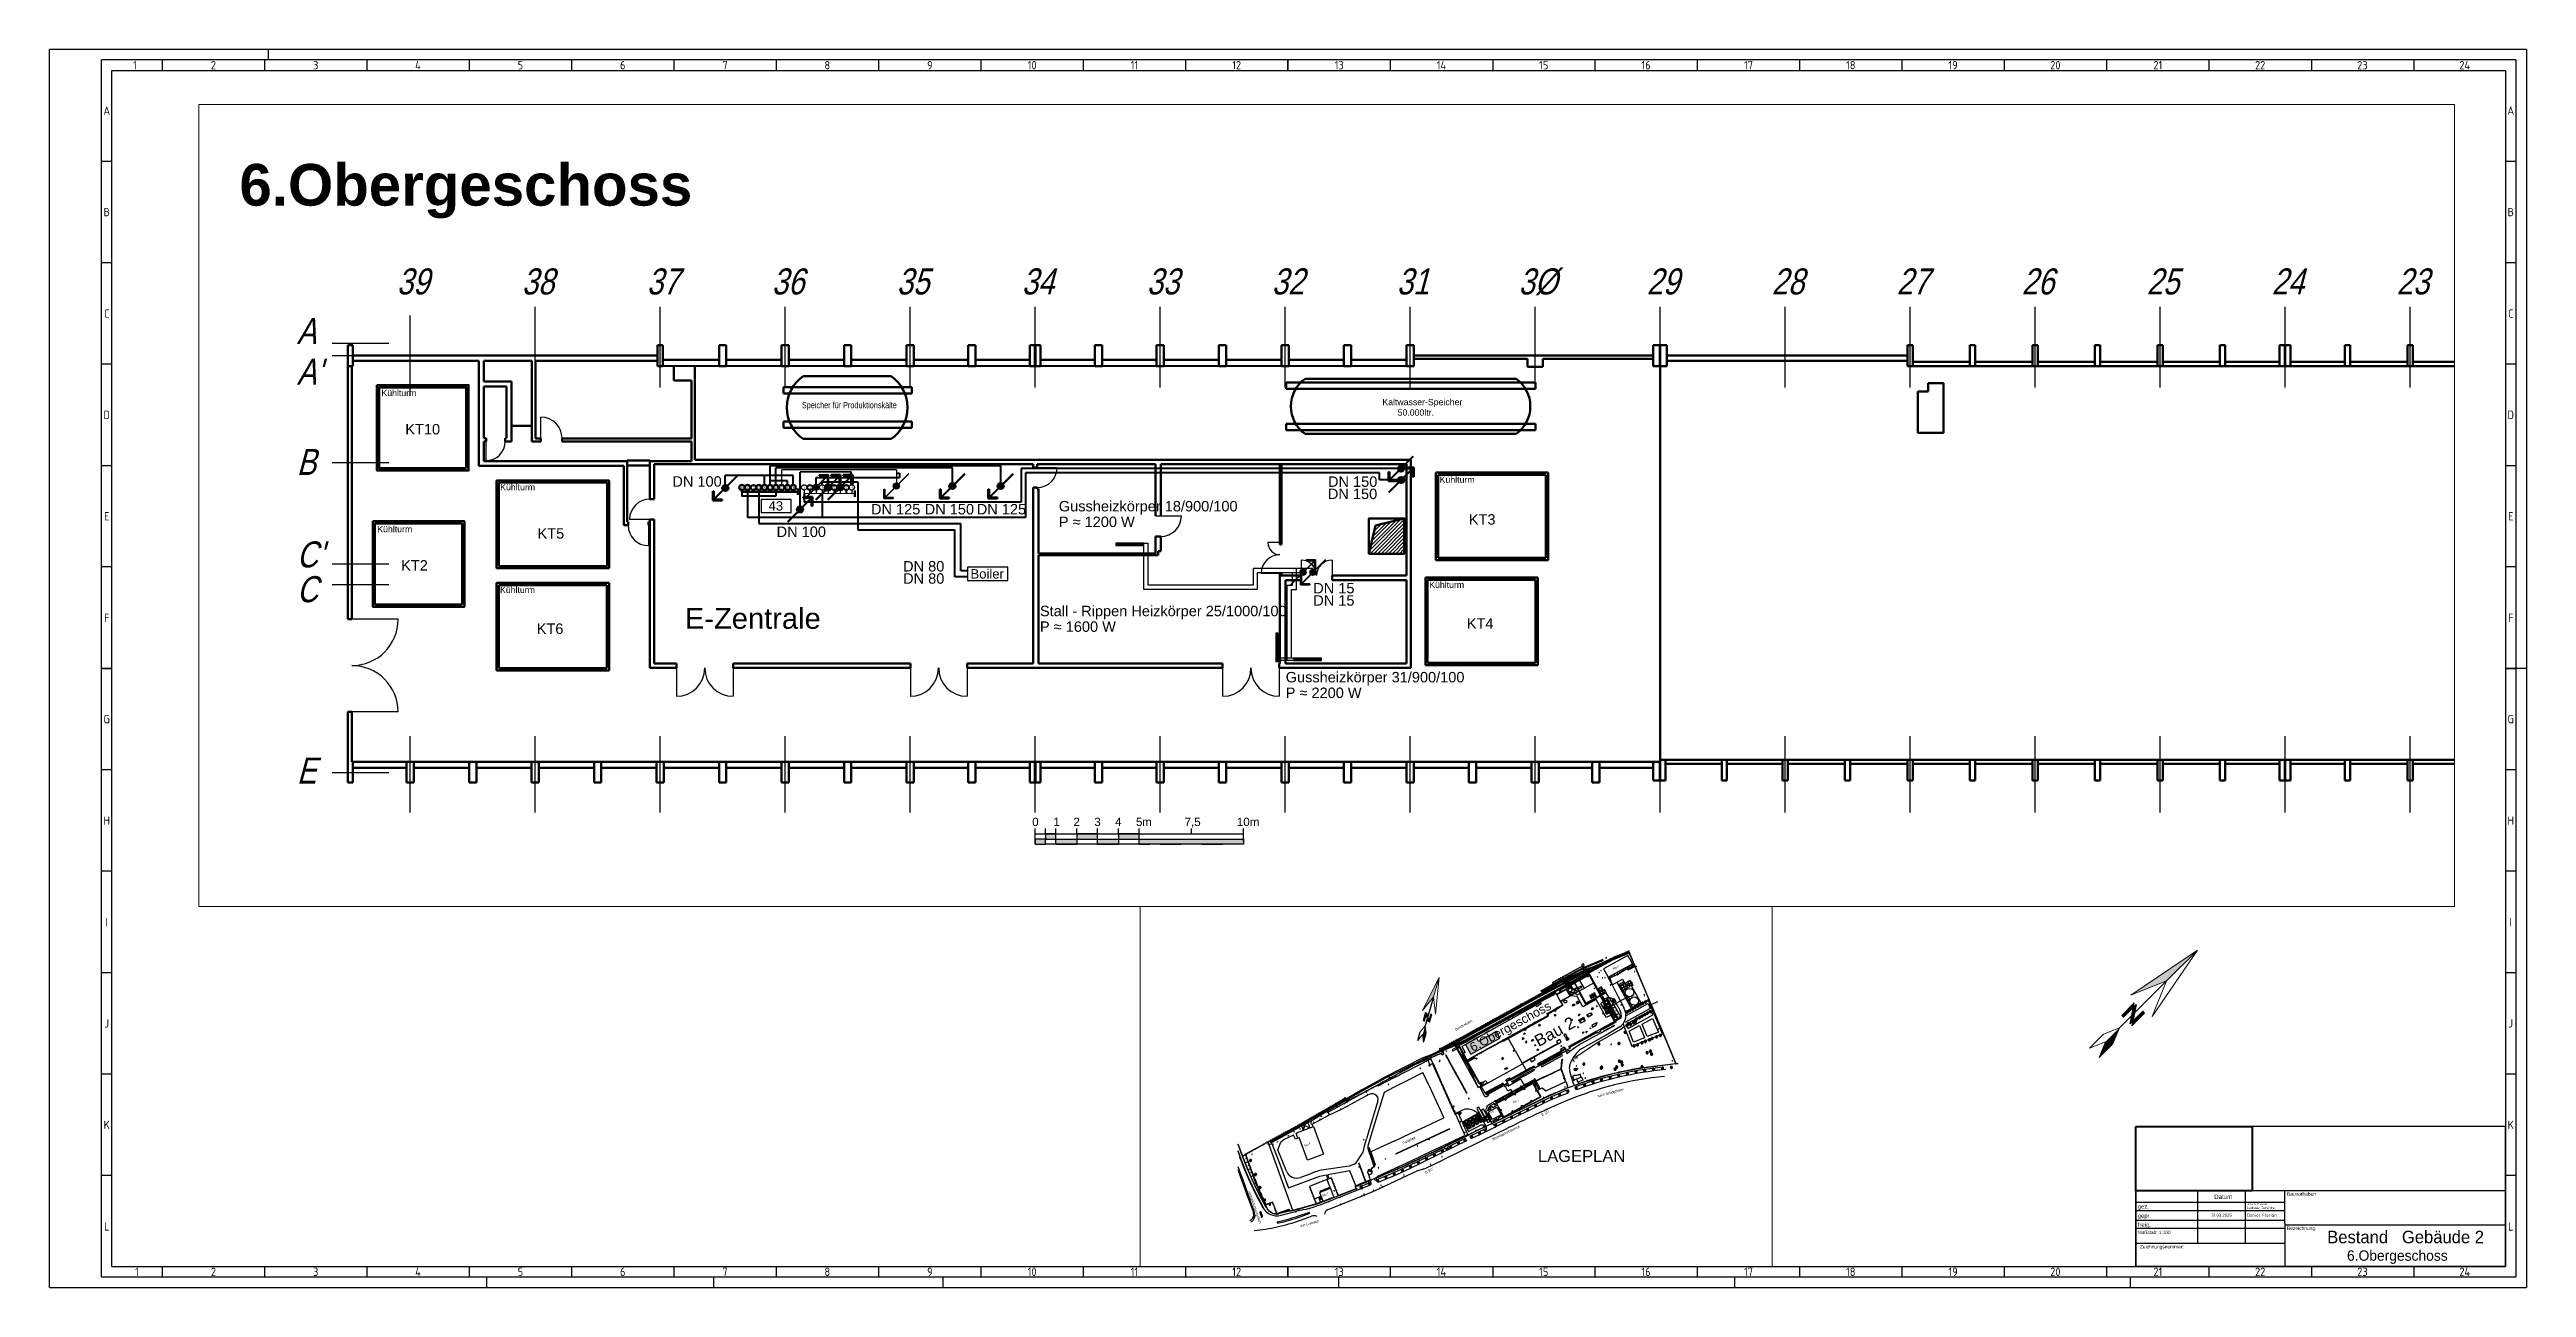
# Paper-space layout '6.OG-100_A1' of a CAD drawing. Header units: millimetres. Extents: x 50 to 1239, y 36 to 630.
# The model-space entities are those that its viewports show. They can reach past a viewport. Long polylines and large blocks are cut down to what shows.
import ezdxf
from ezdxf.enums import TextEntityAlignment as Align

# ---------------------------------------------------------------- set-up
doc = ezdxf.new("R2010")
doc.units = ezdxf.units.MM
for name, pattern in [('ACAD_ISO10W100', [18, 12, -3, 0, -3]), ('DASHDOT', [1, 0.5, -0.25, 0, -0.25]), ('DASHED', [0.75, 0.5, -0.25]), ('DGN Style 2', [249.068098, 149.440859, -99.627239]), ('DOT', [0.25, 0, -0.25]), ('HIDDEN', [0.375, 0.25, -0.125])]:
    doc.linetypes.add(name, pattern=pattern)
for name, color, linetype in [('41', 7, 'Continuous'), ('A06_Text', 7, 'Continuous'), ('A07_Achslinien', 253, 'ACAD_ISO10W100'), ('Geometrie', 7, 'Continuous'), ('HEIZUNG RÜCKLAUF', 5, 'DGN Style 2'), ('Lageplan', 7, 'Continuous'), ('NEBENGEB', 7, 'Continuous'), ('Nord-Pfeil', 7, 'Continuous'), ('Rahmen', 7, 'Continuous'), ('Schriftfeld', 7, 'Continuous'), ('TREPPE', 6, 'Continuous')]:
    doc.layers.add(name, color=color, linetype=linetype)
for name, color, linetype, lineweight in [('A03_Türen', 254, 'Continuous', 25), ('A0_Grundriß', 7, 'Continuous', 50), ('Heiz Wasser +50 -Heizkörper Rücklauff', 241, 'Continuous', 30), ('Heiz Wasser +60 -Heizkörper Vorlauf', 6, 'Continuous', 30), ('Heiz Wasser +70 Klima R (luftung)', 242, 'Continuous', 40), ('Heiz Wasser +70 Prozess R', 242, 'Continuous', 40), ('Heiz Wasser +90 Klima V (luftung)', 22, 'Continuous', 40), ('Heiz Wasser +90 Prozess V', 41, 'Continuous', 40), ('Heiz Wasser blind', 7, 'Continuous', 40), ('HEIZUNG VORLAUF', 1, 'Continuous', 60), ('Legend', 7, 'Continuous', 30), ('Maßstab', 7, 'Continuous', 25)]:
    doc.layers.add(name, color=color, linetype=linetype, lineweight=lineweight)
doc.layers.add('AM_Views', color=1, linetype='Continuous', plot=False)
doc.styles.add('1', font='TXT')
doc.styles.add('2', font='TXT')
doc.styles.add('3', font='TXT')
doc.styles.add('ACDINTS', font='isocp.shx', dxfattribs={"height": 1})
doc.styles.add('ARIAL', font='arial.ttf')
doc.styles.get("Standard").update_dxf_attribs({"font": 'arial.ttf'})
picture_1 = doc.add_image_def('image1.jpg', size_in_pixel=(1063, 591))

psp = doc.layouts.new('6.OG-100_A1')

# ---------------------------------------------------------------- texts
at = {"attachment_point": 1}
for s, insert, char_height in [('{\\fISOCPEUR|b0|i0|c238|p34;Jakub Novák^JLadislav Červinka}', (1104.7, 76.2), 1.1), ('{\\fISOCPEUR|b0|i0|c238|p34;31.03.2025}', (1087.5, 71), 1.5), ('{\\fISOCPEUR|b0|i0|c238|p34;Daniel Florián}', (1104.7, 71), 1.5)]:
    psp.add_mtext_dynamic_manual_height_columns(s, width=47.108, gutter_width=12.5, heights=[0], dxfattribs=dict(at, insert=insert, char_height=char_height))
at = {"layer": 'Legend', "insert": (101, 574.7), "char_height": 20, "attachment_point": 1}
psp.add_mtext_dynamic_manual_height_columns('\\pi-60,l100,t100;{\\fArial|b1|i0|c238|p34;6.Obergeschoss}', width=307.275, gutter_width=69.2, heights=[23.4], dxfattribs=at)
at = {"layer": 'Schriftfeld'}
for s, height, p in [('gez.', 2, (1052.3, 73.4)), ('Datum', 2.09, (1089, 78.1)), ('Bauvorhaben:', 1.67, (1123.9, 79.6)), ('Bauvorhaben:', 1.67, (1123.9, 79.6)), ('freig.', 2, (1052.3, 64.7)), ('gepr.', 2, (1052.3, 69)), ('Bezeichnung:', 1.67, (1123.9, 63.2)), ('Bezeichnung:', 1.67, (1123.9, 63.2)), ('Zeichnungsnummer:', 1.65, (1053.3, 54.3))]:
    psp.add_text(s, height=height, dxfattribs=at).set_placement(p)
at = {"layer": 'Schriftfeld', "width": 0.9}
psp.add_text('Maßstab: 1:100', height=1.65, dxfattribs=at).set_placement((1052.3, 61.2))
at = {"layer": 'Schriftfeld', "ltscale": 0.0032, "width": 0.95}
for s, height, p in [('Bestand   Gebäude 2', 6, (1143.2, 56.8)), ('6.Obergeschoss', 5, (1152.7, 48.4))]:
    psp.add_text(s, height=height, dxfattribs=at).set_placement(p)

msp = doc.modelspace()

# ---------------------------------------------------------------- texts
at = {"layer": 'A06_Text', "lineweight": 25, "ltscale": 0.25}
for s, height, p in [('Kühlturm', 300, (22951, 86383)), ('KT10', 500, (24096, 84543)), ('Kühlturm', 300, (28651, 81861)), ('Kühlturm', 300, (73750, 82221)), ('Kühlturm', 300, (22751, 79848)), (' KT5', 500, (30250, 79540)), (' KT3', 500, (74954, 80214)), ('KT2', 500, (23896, 78009)), ('Kühlturm', 300, (73247, 77176)), ('Kühlturm', 300, (28642, 76933)), (' KT6', 500, (30210, 74970)), (' KT4', 500, (74859, 75225))]:
    msp.add_text(s, height=height, dxfattribs=at).set_placement(p)
at = {"layer": 'A06_Text', "lineweight": 25, "ltscale": 0.25, "width": 0.8}
msp.add_text('Speicher für Produktionskälte', height=300, dxfattribs=at).set_placement((43135, 85799))
at = {"layer": 'A06_Text', "lineweight": 25}
for s, height, p in [('Kaltwasser-Speicher', 300, (70996, 85945)), ('50.000ltr.', 300, (71731, 85445)), ('E-Zentrale', 1000, (37518, 75216))]:
    msp.add_text(s, height=height, dxfattribs=at).set_placement(p)
at = {"layer": 'A06_Text'}
for s, p in [('43', (41533, 80889)), ('Boiler', (51226, 77628))]:
    msp.add_text(s, height=450, dxfattribs=at).set_placement(p)
at = {"layer": 'A07_Achslinien', "color": 7, "linetype": 'Continuous', "oblique": 15, "width": 0.8}
for s, p in [('39', (24463, 91259)), ('38', (30462, 91258)), ('37', (36463, 91258)), ('36', (42463, 91258)), ('35', (48462, 91258)), ('34', (54462, 91258)), ('33', (60463, 91258)), ('32', (66463, 91258)), ('31', (72464, 91258)), ('3%%c', (78462, 91258)), ('29', (84464, 91258)), ('28', (90462, 91258)), ('27', (96463, 91258)), ('26', (102463, 91258)), ('25', (108462, 91258)), ('24', (114462, 91258)), ('23', (120463, 91258)), ('A', (19354, 88883)), ("A'", (19486, 86928)), ('B', (19349, 82598)), ("C'", (19521, 78159)), ('C', (19392, 76491)), ('E', (19354, 67787))]:
    msp.add_text(s, height=1250, dxfattribs=at).set_placement(p, align=Align.CENTER)
at = {"layer": 'Geometrie', "char_height": 102, "attachment_point": 1, "style": 'ARIAL'}
for s, heights, insert in [('10', [0], (40193, 82045)), ('1', [0], (40498, 82045)), ('2', [0], (40779, 82045)), ('3', [0], (41033, 82046)), ('4', [0], (41304, 82046)), ('5', [0], (41570, 82045)), ('6', [0], (41843, 82045)), ('7', [0], (42125, 82045)), ('8', [0], (42399, 82045)), ('9', [50.2], (42688, 82045)), ('1', [0], (43214, 82047)), ('2', [0], (43492, 82046)), ('7', [0], (43772, 82047)), ('3', [0], (44077, 82047)), ('6', [0], (44343, 82041)), ('5', [0], (44653, 82047)), ('8', [0], (44940, 82046)), ('9', [0], (45235, 82047)), ('4', [0], (45497, 82047))]:
    msp.add_mtext_dynamic_manual_height_columns(s, width=272.03, gutter_width=1020, heights=heights, dxfattribs=dict(at, insert=insert))
at = {"layer": 'Heiz Wasser +50 -Heizkörper Rücklauff'}
msp.add_text('DN 15', height=500, dxfattribs=at).set_placement((67681, 76327))
at = {"layer": 'Heiz Wasser +60 -Heizkörper Vorlauf'}
for s, p in [('DN 125', (46450, 80705)), ('DN 15', (67680, 76913))]:
    msp.add_text(s, height=500, dxfattribs=at).set_placement(p)
at = {"layer": 'Heiz Wasser +60 -Heizkörper Vorlauf', "char_height": 500, "attachment_point": 1}
for s, width, heights, insert in [('Gussheizkörper 18/900/100', 10440.86, [1203], (55468, 81349)), ('P ≈ 1200 W', 10440.86, [1203], (55468, 80599)), ('Stall - Rippen Heizkörper 25/1000/100', 15085.44, [1162], (54562, 76320)), ('P ≈ 1600 W', 10440.86, [1203], (54562, 75570)), ('Gussheizkörper 31/900/100', 10440.86, [1203], (66358, 73145)), ('P ≈ 2200 W', 10440.86, [1203], (66358, 72395))]:
    msp.add_mtext_dynamic_manual_height_columns(s, width=width, gutter_width=12.5, heights=heights, dxfattribs=dict(at, insert=insert))
at = {"layer": 'Heiz Wasser +70 Prozess R'}
for s, p in [('DN 150', (68388, 82027)), ('DN 100', (41921, 79621)), ('DN 80', (47991, 77965))]:
    msp.add_text(s, height=500, dxfattribs=at).set_placement(p)
at = {"layer": 'Heiz Wasser +90 Klima V (luftung)'}
msp.add_text('DN 150', height=500, dxfattribs=at).set_placement((49029, 80705))
at = {"layer": 'Heiz Wasser +90 Prozess V'}
for s, p in [('DN 100', (36917, 82035)), ('DN 125', (51529, 80705)), ('DN 150', (68382, 81441)), ('DN 80', (47992, 77379))]:
    msp.add_text(s, height=500, dxfattribs=at).set_placement(p)

# ---------------------------------------------------------------- blocks, each defined once
blk = doc.blocks.new('Rahmen_A10')
at = {"layer": 'Rahmen', "lineweight": 25}
for p, q in [((1189, 594), (0, 594)), ((0, 0), (0, 594)), ((30, 584), (1179, 584)), ((30, 10), (30, 584)), ((54.1, 589), (54.1, 584)), ((103.2, 589), (103.2, 584)), ((105, 594), (105, 589)), ((152.4, 589), (152.4, 584)), ((201.5, 589), (201.5, 584)), ((250.6, 589), (250.6, 584)), ((299.8, 589), (299.8, 584)), ((348.9, 589), (348.9, 584)), ((398, 589), (398, 584)), ((447.1, 589), (447.1, 584)), ((496.2, 589), (496.2, 584)), ((545.4, 589), (545.4, 584)), ((643.6, 589), (643.6, 584)), ((692.8, 589), (692.8, 584)), ((741.9, 589), (741.9, 584)), ((791, 589), (791, 584)), ((840.1, 589), (840.1, 584)), ((889.2, 589), (889.2, 584)), ((938.4, 589), (938.4, 584)), ((987.5, 589), (987.5, 584)), ((1036.6, 589), (1036.6, 584)), ((1085.8, 589), (1085.8, 584)), ((1134.9, 589), (1134.9, 584)), ((1179, 584), (1179, 10)), ((1189, 594), (1189, 0)), ((30, 540.3), (25, 540.3)), ((1184, 540.3), (1179, 540.3)), ((30, 491.7), (25, 491.7)), ((1184, 491.7), (1179, 491.7)), ((30, 443), (25, 443)), ((1184, 443), (1179, 443)), ((30, 394.3), (25, 394.3)), ((1184, 394.3), (1179, 394.3)), ((30, 345.7), (25, 345.7)), ((1184, 345.7), (1179, 345.7)), ((30, 248.3), (25, 248.3)), ((1184, 248.3), (1179, 248.3)), ((30, 199.7), (25, 199.7)), ((1184, 199.7), (1179, 199.7)), ((30, 151), (25, 151)), ((1184, 151), (1179, 151)), ((30, 102.3), (25, 102.3)), ((1184, 102.3), (1179, 102.3)), ((30, 53.7), (25, 53.7)), ((1184, 53.7), (1179, 53.7)), ((0, 0), (1189, 0)), ((30, 10), (1179, 10)), ((54.1, 10), (54.1, 5)), ((103.2, 10), (103.2, 5)), ((152.4, 10), (152.4, 5)), ((201.5, 10), (201.5, 5)), ((210, 0), (210, 5)), ((250.6, 10), (250.6, 5)), ((299.8, 10), (299.8, 5)), ((319, 0), (319, 5)), ((348.9, 10), (348.9, 5)), ((398, 10), (398, 5)), ((429, 0), (429, 5)), ((447.1, 10), (447.1, 5)), ((496.2, 10), (496.2, 5)), ((545.4, 10), (545.4, 5)), ((619, 0), (619, 5)), ((643.6, 10), (643.6, 5)), ((692.8, 10), (692.8, 5)), ((741.9, 10), (741.9, 5)), ((791, 10), (791, 5)), ((809, 0), (809, 5)), ((840.1, 10), (840.1, 5)), ((889.2, 10), (889.2, 5)), ((938.4, 10), (938.4, 5)), ((987.5, 10), (987.5, 5)), ((999, 0), (999, 5)), ((1036.6, 10), (1036.6, 5)), ((1085.8, 10), (1085.8, 5)), ((1134.9, 10), (1134.9, 5))]:
    blk.add_line(p, q, dxfattribs=at)
at = {"layer": 'Rahmen'}
for p, q in [((1184, 589), (25, 589)), ((25, 5), (25, 589)), ((1184, 589), (1184, 5)), ((1189, 297), (1184, 297)), ((1184, 5), (25, 5))]:
    blk.add_line(p, q, dxfattribs=at)
at = {"layer": 'Rahmen', "lineweight": 35}
for p, q in [((594.5, 589), (594.5, 584)), ((25, 297), (30, 297)), ((1184, 297), (1179, 297)), ((594.5, 5), (594.5, 10))]:
    blk.add_line(p, q, dxfattribs=at)
at = {"layer": 'Rahmen', "lineweight": 25, "style": 'ACDINTS'}
for s, p in [('1', (41, 586.5)), ('2', (78.7, 586.5)), ('3', (127.8, 586.5)), ('4', (176.9, 586.5)), ('5', (226.1, 586.5)), ('6', (275.2, 586.5)), ('7', (324.3, 586.5)), ('8', (373.4, 586.5)), ('9', (422.6, 586.5)), ('10', (471.7, 586.5)), ('11', (520.8, 586.5)), ('12', (569.9, 586.5)), ('13', (619.1, 586.5)), ('14', (668.2, 586.5)), ('15', (717.3, 586.5)), ('16', (766.4, 586.5)), ('17', (815.6, 586.5)), ('18', (864.7, 586.5)), ('19', (913.8, 586.5)), ('20', (962.9, 586.5)), ('21', (1012.1, 586.5)), ('22', (1061.2, 586.5)), ('23', (1110.3, 586.5)), ('24', (1159.4, 586.5)), ('A', (27.5, 564.7)), ('A', (1181.5, 564.7)), ('B', (27.5, 516)), ('B', (1181.5, 516)), ('C', (27.5, 467.3)), ('C', (1181.5, 467.3)), ('D', (27.5, 418.7)), ('D', (1181.5, 418.7)), ('E', (27.5, 370)), ('E', (1181.5, 370)), ('F', (27.5, 321.3)), ('F', (1181.5, 321.3)), ('G', (27.5, 272.7)), ('G', (1181.5, 272.7)), ('H', (27.5, 224)), ('H', (1181.5, 224)), ('I', (27.5, 175.3)), ('I', (1181.5, 175.3)), ('J', (27.5, 126.7)), ('J', (1181.5, 126.7)), ('K', (27.5, 78)), ('K', (1181.5, 78)), ('L', (27.5, 29.3)), ('L', (1181.5, 29.3)), ('1', (42, 7.5)), ('2', (78.7, 7.5)), ('3', (127.8, 7.5)), ('4', (176.9, 7.5)), ('5', (226.1, 7.5)), ('6', (275.2, 7.5)), ('7', (324.3, 7.5)), ('8', (373.4, 7.5)), ('9', (422.6, 7.5)), ('10', (471.7, 7.5)), ('11', (520.8, 7.5)), ('12', (569.9, 7.5)), ('13', (619.1, 7.5)), ('14', (668.2, 7.5)), ('15', (717.3, 7.5)), ('16', (766.4, 7.5)), ('17', (815.6, 7.5)), ('18', (864.7, 7.5)), ('19', (913.8, 7.5)), ('20', (962.9, 7.5)), ('21', (1012.1, 7.5)), ('22', (1061.2, 7.5)), ('23', (1110.3, 7.5)), ('24', (1159.4, 7.5))]:
    blk.add_text(s, height=4, dxfattribs=at).set_placement(p, align=Align.MIDDLE_CENTER)
blk = doc.blocks.new('Nord-Pfeil Layout')
at = {"layer": 'Nord-Pfeil'}
for points in [[(-64, -43.3), (-29.8, -29.6), (0, 0)], [(-61.6, -54.9), (-60.8, -50.7), (-72.9, -62.8), (-71.2, -64.5)], [(-59.1, -52.4), (-61.6, -54.9), (-64.9, -70.9), (-62.3, -68.4)], [(-62.3, -68.4), (-63.2, -72.6), (-51, -60.5), (-52.7, -58.8)], [(-81.3, -90), (-75.1, -74.7), (-88.5, -88), (-94.6, -103.2)]]:
    blk.add_hatch(color=256, dxfattribs=at).paths.add_polyline_path(points)
at = {"layer": 'Nord-Pfeil', "linetype": 'Continuous', "lineweight": 20, "ltscale": 0.039687}
for p, q in [((0, 0), (-64, -43.3)), ((-43.6, -63.8), (0, 0)), ((0, 0), (-29.8, -29.6)), ((-64, -43.3), (-29.8, -29.6)), ((-29.8, -29.6), (-43.6, -63.8)), ((-103.7, -94.1), (-88.5, -88)), ((-88.5, -88), (-94.6, -103.2)), ((-90.4, -80.8), (-75.1, -74.7)), ((-75.1, -74.7), (-81.3, -90))]:
    blk.add_line(p, q, dxfattribs=at)
at = {"layer": 'Nord-Pfeil'}
for p, q in [((-29.8, -29.6), (-75.1, -74.7)), ((-103.7, -94.1), (-90.4, -80.8)), ((-94.6, -103.2), (-81.3, -90))]:
    blk.add_line(p, q, dxfattribs=at)
for points in [[(-72.9, -62.8), (-71.2, -64.5), (-61.6, -54.9), (-60.8, -50.7)], [(-62.3, -68.4), (-63.2, -72.6), (-51, -60.5), (-52.7, -58.8)]]:
    blk.add_lwpolyline(points, close=True, dxfattribs=at)
blk.add_lwpolyline([(-59.1, -52.4), (-62.3, -68.4), (-64.9, -70.9), (-61.6, -54.9), (-59.1, -52.4)], dxfattribs=at)
blk = doc.blocks.new('Maßstab 0 - 10m')
at = {"layer": 'Maßstab'}
h = blk.add_hatch(color=256, dxfattribs=at)
h.paths.add_polyline_path([(2, 250), (0, 248), (0, 0), (500, 0), (500, 250)])
h.paths.add_polyline_path([(500, 500), (500, 250), (1000, 250), (1000, 500)])
h.paths.add_polyline_path([(1000, 250), (1000, 0), (2000, 0), (2000, 250)])
h.paths.add_polyline_path([(2000, 500), (2000, 250), (3000, 250), (3000, 500)])
h.paths.add_polyline_path([(4000, 0), (4000, 250), (3000, 250), (3000, 0)])
h.paths.add_polyline_path([(4000, 500), (4000, 250), (5000, 250), (5000, 500)])
h.paths.add_polyline_path([(9999, 0), (9999, 250), (5000, 250), (5000, 0)])
at = {"layer": 'Maßstab', "ltscale": 0.039687}
for p, q in [((0, 250), (0, 751)), ((0, 125), (0, 250)), ((0, 0), (0, 125)), ((0, 0), (500, 0)), ((500, 500), (500, 751)), ((1000, 0), (500, 0)), ((1000, 500), (1000, 751)), ((1000, 0), (2000, 0)), ((2000, 500), (2000, 751)), ((3000, 0), (2000, 0)), ((3000, 500), (3000, 751)), ((3000, 0), (4000, 0)), ((4000, 500), (4000, 751)), ((5000, 0), (4000, 0)), ((5000, 500), (5000, 751)), ((5000, 0), (5500, 0)), ((6000, 0), (5500, 0)), ((6000, 0), (7000, 0)), ((8000, 0), (7000, 0)), ((7499, 500), (7500, 751)), ((8000, 0), (9000, 0)), ((10000, 0), (9000, 0)), ((10000, 125), (10000, 751)), ((10000, 250), (10000, 0))]:
    blk.add_line(p, q, dxfattribs=at)
at = {"layer": 'Maßstab'}
blk.add_line((0, 500), (10000, 500), dxfattribs=at)
at = {"layer": 'Maßstab', "ltscale": 0.25}
for p, q in [((5997, 0), (6000, 3)), ((7999, 0), (8000, 1)), ((9999, 0), (10000, 1))]:
    blk.add_line(p, q, dxfattribs=at)
at = {"layer": 'Maßstab'}
for points in [[(0, 0), (500, 0), (500, 250), (0, 250)], [(500, 250), (1000, 250), (1000, 500), (500, 500)], [(1000, 250), (2000, 250), (2000, 0), (1000, 0)], [(2000, 250), (3000, 250), (3000, 500), (2000, 500)], [(3000, 250), (4000, 250), (4000, 0), (3000, 0)], [(4000, 250), (5000, 250), (5000, 500), (4000, 500)], [(5000, 250), (9999, 250), (9999, 0), (5000, 0)]]:
    blk.add_lwpolyline(points, close=True, dxfattribs=at)
at = {"layer": 'Maßstab', "ltscale": 0.039687}
for s, p in [('0', (-143, 872)), ('1', (873, 873)), ('2', (1837, 872)), ('3', (2839, 872)), ('4', (3837, 872)), ('5', (4840, 872)), ('7,5', (7170, 872)), ('10  ', (9680, 872)), ('m', (5132, 872)), ('m', (10301, 872))]:
    blk.add_text(s, height=400, dxfattribs=at).set_placement(p)
blk = doc.blocks.new('Nord-Pfeil 05')
for points in [[(-7207, -37964), (6, -20987), (0, 0)], [(-2248, -41214), (-3442, -39421), (-3440, -47995), (-2246, -47995)], [(-2248, -39421), (-2248, -41214), (2271, -47994), (2271, -46201)], [(2271, -46201), (3465, -47993), (3463, -39419), (2269, -39420)], [(3232, -60537), (14, -52974), (17, -62385), (3234, -69948)]]:
    blk.add_hatch(color=256).paths.add_polyline_path(points)
at = {"linetype": 'Continuous', "lineweight": 20, "ltscale": 0.039687}
for p, q in [((0, 0), (-7207, -37964)), ((0, 0), (6, -20987)), ((7227, -37960), (0, 0)), ((-7207, -37964), (6, -20987)), ((6, -20987), (7227, -37960)), ((-3200, -60538), (14, -52974)), ((14, -52974), (3232, -60537)), ((-3197, -69950), (17, -62385)), ((17, -62385), (3234, -69948))]:
    blk.add_line(p, q, dxfattribs=at)
for p, q in [((6, -20987), (14, -52974)), ((-3197, -69950), (-3200, -60538)), ((3234, -69948), (3232, -60537))]:
    blk.add_line(p, q)
for points in [[(-3440, -47995), (-2246, -47995), (-2248, -41214), (-3442, -39421)], [(2271, -46201), (3465, -47993), (3463, -39419), (2269, -39420)]]:
    blk.add_lwpolyline(points, close=True)
blk.add_lwpolyline([(-2248, -39421), (2271, -46201), (2271, -47994), (-2248, -41214), (-2248, -39421)])
blk = doc.blocks.new('Lageplan 6.OG')
at = {"layer": 'Lageplan'}
blk.add_hatch(color=1, dxfattribs=at).paths.add_polyline_path([(-25969, -5779), (-25234, -7107), (-21320, -4941), (-21818, -4041), (-24217, -5369), (-24456, -4938)])
at = {"layer": '41'}
blk.add_line((-9231, 3689), (-7645, 818), dxfattribs=at)
at = {"layer": 'Lageplan'}
for p, q in [((-8992, 4583), (-3974, 6781)), ((-4029, 6211), (-7328, 4399)), ((-3425, 5112), (-4029, 6211)), ((-3909, 6755), (2404, -8337)), ((-6724, 3301), (-3425, 5112)), ((-3406, 4999), (-3955, 4696)), ((-3309, 4822), (-3858, 4519)), ((-3040, 4697), (-2840, 4780)), ((-9231, 3689), (-11880, 2227)), ((-11587, 3465), (-10210, 4115)), ((-10185, 3926), (-9343, 4445)), ((-9253, 4488), (-9085, 4546)), ((-9231, 3689), (-7645, 818)), ((-7328, 4399), (-6724, 3301)), ((-920, -392), (-3040, 4697)), ((-11997, 3052), (-13751, 2207)), ((-12081, 3270), (-11587, 3465)), ((-11997, 3052), (-12081, 3270)), ((-11186, 2501), (-11750, 2187)), ((-9276, 3557), (-11746, 2192)), ((-10881, 1954), (-11186, 2501)), ((-11004, 3252), (-10975, 3293)), ((-10963, 3223), (-11004, 3252)), ((-10965, 3285), (-10994, 3244)), ((-10983, 3237), (-10955, 3278)), ((-10975, 3293), (-10934, 3264)), ((-10944, 3271), (-10973, 3230)), ((-10934, 3264), (-10963, 3223)), ((-9276, 3557), (-7406, 174)), ((-8159, 3332), (-8116, 3357)), ((-8134, 3289), (-8159, 3332)), ((-8110, 3346), (-8153, 3321)), ((-8147, 3311), (-8104, 3336)), ((-8097, 3325), (-8141, 3300)), ((-8091, 3314), (-8134, 3289)), ((-8116, 3357), (-8091, 3314)), ((-6724, 3301), (-6744, 3288)), ((-6744, 3288), (-6186, 2235)), ((-6186, 2235), (-4752, 3019)), ((-5503, 2543), (-5481, 2555)), ((-5503, 2543), (-3555, -981)), ((-5481, 2555), (-3534, -970)), ((-4752, 3019), (-4435, 2445)), ((-3545, 2587), (-3501, 2611)), ((-3521, 2543), (-3545, 2587)), ((-3510, 2549), (-3534, 2593)), ((-3523, 2599), (-3499, 2555)), ((-3477, 2567), (-3521, 2543)), ((-3488, 2561), (-3512, 2605)), ((-3501, 2611), (-3477, 2567)), ((-17144, 104), (-13736, 1974)), ((-13698, 984), (-11781, 2048)), ((-11645, 2010), (-13651, 900)), ((-11849, 769), (-12330, 1631)), ((-11694, 1845), (-12144, 1596)), ((-12144, 1596), (-11974, 1288)), ((-11974, 1288), (-11523, 1537)), ((-11920, 1071), (-11551, 1275)), ((-11781, 2048), (-11880, 2227)), ((-11750, 2187), (-11445, 1640)), ((-11746, 2192), (-11645, 2010)), ((-11523, 1537), (-11694, 1845)), ((-11551, 1275), (-11448, 1088)), ((-11530, 1238), (-11359, 1332)), ((-11468, 1126), (-11297, 1221)), ((-11445, 1640), (-10881, 1954)), ((-11359, 1332), (-11297, 1221)), ((-11207, 1651), (-11353, 1570)), ((-11353, 1570), (-11311, 1494)), ((-11165, 1575), (-11311, 1494)), ((-11134, 1518), (-11279, 1438)), ((-11279, 1438), (-11236, 1360)), ((-11091, 1440), (-11236, 1360)), ((-10901, 1820), (-11207, 1651)), ((-11207, 1651), (-11091, 1440)), ((-11181, 1161), (-10660, 1448)), ((-11112, 1166), (-10682, 1404)), ((-11091, 1440), (-10785, 1609)), ((-10785, 1609), (-10901, 1820)), ((-10809, 1883), (-10500, 2052)), ((-10693, 1672), (-10809, 1883)), ((-10384, 1841), (-10693, 1672)), ((-10682, 1404), (-10502, 1078)), ((-10660, 1448), (-10453, 1071)), ((-10500, 2052), (-10357, 2131)), ((-10500, 2052), (-10384, 1841)), ((-10456, 1972), (-10313, 2050)), ((-10430, 1924), (-10282, 2005)), ((-10384, 1841), (-10237, 1922)), ((-10357, 2131), (-10313, 2050)), ((-10282, 2005), (-10237, 1922)), ((-8589, 1781), (-8546, 1806)), ((-8589, 1781), (-8546, 1806)), ((-8589, 1781), (-8546, 1806)), ((-8565, 1738), (-8589, 1781)), ((-8565, 1738), (-8589, 1781)), ((-8565, 1738), (-8589, 1781)), ((-8540, 1795), (-8583, 1770)), ((-8540, 1795), (-8583, 1770)), ((-8540, 1795), (-8583, 1770)), ((-8577, 1760), (-8534, 1784)), ((-8577, 1760), (-8534, 1784)), ((-8577, 1760), (-8534, 1784)), ((-8527, 1773), (-8571, 1748)), ((-8527, 1773), (-8571, 1748)), ((-8527, 1773), (-8571, 1748)), ((-8521, 1762), (-8565, 1738)), ((-8521, 1762), (-8565, 1738)), ((-8521, 1762), (-8565, 1738)), ((-8546, 1806), (-8521, 1762)), ((-8546, 1806), (-8521, 1762)), ((-8546, 1806), (-8521, 1762)), ((-6186, 2235), (-6047, 1972)), ((-6047, 1972), (-5410, 744)), ((-21538, -2309), (-17231, 56)), ((-15901, 23), (-15923, 10)), ((-14314, 801), (-15883, -62)), ((-15229, 297), (-15270, 371)), ((-14955, 545), (-14986, 528)), ((-14945, 453), (-14986, 528)), ((-14914, 471), (-14955, 545)), ((-14639, 719), (-14671, 702)), ((-14630, 628), (-14671, 702)), ((-14598, 645), (-14639, 719)), ((-14331, 889), (-14355, 876)), ((-14355, 876), (-14321, 814)), ((-14331, 889), (-14297, 828)), ((-14297, 828), (-14321, 814)), ((-14314, 801), (-14321, 814)), ((-14278, 793), (-14297, 828)), ((-13751, 1083), (-14278, 793)), ((-13751, 1083), (-13651, 900)), ((-13651, 900), (-13166, 34)), ((-13166, 34), (-11849, 769)), ((-13166, 34), (-12886, -472)), ((-11817, 885), (-11920, 1071)), ((-11849, 769), (-11170, 1142)), ((-11448, 1088), (-11817, 885)), ((-11170, 1142), (-11181, 1161)), ((-10933, 841), (-11112, 1166)), ((-10745, 36), (-11011, -114)), ((-10502, 1078), (-10933, 841)), ((-10745, 36), (-10773, -51)), ((-10745, 36), (-10617, -191)), ((-10540, 1021), (-10453, 1071)), ((-10540, 1021), (-9781, -350)), ((-7645, 818), (-9781, -350)), ((-9074, 875), (-9215, 802)), ((-9215, 802), (-9007, 399)), ((-8866, 472), (-9074, 875)), ((-9007, 399), (-8866, 472)), ((-8803, 1023), (-8944, 948)), ((-8944, 948), (-8732, 548)), ((-8591, 623), (-8803, 1023)), ((-8732, 548), (-8591, 623)), ((-8530, 1172), (-8671, 1097)), ((-8671, 1097), (-8459, 697)), ((-8318, 771), (-8530, 1172)), ((-8459, 697), (-8318, 771)), ((-7816, 838), (-5804, -2802)), ((-7730, 759), (-7006, 1164)), ((-7405, 682), (-7578, 587)), ((-7578, 587), (-7417, 295)), ((-7417, 295), (-7245, 390)), ((-6678, 587), (-7407, 173)), ((-7407, 173), (-5828, -2693)), ((-7245, 390), (-7405, 682)), ((-7006, 1164), (-6678, 587)), ((-6698, 622), (-5937, 321)), ((-5976, 380), (-5960, 398)), ((-5976, 380), (-5821, 243)), ((-5960, 398), (-5805, 261)), ((-5937, 321), (-5839, 235)), ((-5367, -708), (-5839, 235)), ((-5823, 246), (-5682, -23)), ((-5802, 257), (-5661, -11)), ((-5410, 744), (-4605, -822)), ((-1213, 289), (-4353, -1446)), ((-1263, 140), (-4324, -1554)), ((-3912, 578), (-4132, 458)), ((-4132, 458), (-3995, 208)), ((-3995, 208), (-3776, 328)), ((-3776, 328), (-3912, 578)), ((611, -4334), (-1263, 140)), ((-920, -392), (0, 0)), ((-21417, -3249), (-15835, -149)), ((-17508, -1051), (-17548, -1073)), ((-17536, -1094), (-17548, -1073)), ((-17497, -1072), (-17508, -1051)), ((-16983, -760), (-17031, -786)), ((-17019, -807), (-17031, -786)), ((-16971, -780), (-16983, -760)), ((-16648, -305), (-16619, -264)), ((-16607, -334), (-16648, -305)), ((-16609, -272), (-16637, -313)), ((-16627, -320), (-16599, -279)), ((-16619, -264), (-16578, -293)), ((-16588, -286), (-16617, -327)), ((-16578, -293), (-16607, -334)), ((-16474, -477), (-16502, -492)), ((-16490, -513), (-16502, -492)), ((-16462, -497), (-16474, -477)), ((-15883, -62), (-15835, -149)), ((-14934, -1769), (-13320, -860)), ((-14359, -1284), (-14068, -1124)), ((-14068, -1124), (-14033, -1188)), ((-14044, -1111), (-13753, -951)), ((-14044, -1111), (-14009, -1175)), ((-14033, -1188), (-14009, -1175)), ((-13921, -1231), (-13999, -1086)), ((-13831, -1182), (-13921, -1231)), ((-13831, -1182), (-13910, -1037)), ((-13831, -1182), (-13820, -1248)), ((-13753, -951), (-13718, -1015)), ((-13439, -778), (-13730, -938)), ((-13730, -938), (-13694, -1002)), ((-13694, -1002), (-13718, -1015)), ((-13439, -778), (-13404, -842)), ((-12886, -472), (-13415, -764)), ((-13415, -764), (-13380, -828)), ((-13380, -828), (-13404, -842)), ((-13396, -800), (-13364, -781)), ((-13364, -781), (-13320, -860)), ((-11298, -331), (-11546, -464)), ((-11546, -464), (-11457, -631)), ((-11546, -464), (-11482, -487)), ((-11314, -397), (-11482, -487)), ((-11482, -487), (-11440, -565)), ((-11208, -497), (-11457, -631)), ((-11440, -565), (-11457, -631)), ((-11273, -474), (-11440, -565)), ((-11298, -331), (-11314, -397)), ((-11314, -397), (-11273, -474)), ((-11298, -331), (-11208, -497)), ((-11208, -497), (-11273, -474)), ((-11011, -114), (-10883, -342)), ((-10922, -136), (-11011, -114)), ((-10773, -51), (-10922, -136)), ((-10922, -136), (-10856, -254)), ((-10617, -191), (-10883, -342)), ((-10856, -254), (-10883, -342)), ((-10706, -170), (-10856, -254)), ((-10773, -51), (-10706, -170)), ((-10617, -191), (-10706, -170)), ((-8778, -856), (-8999, -978)), ((-8999, -978), (-8926, -1110)), ((-8705, -989), (-8926, -1110)), ((-8778, -856), (-8705, -989)), ((-8220, -580), (-8316, -634)), ((-8316, -634), (-8263, -730)), ((-8167, -676), (-8263, -730)), ((-8220, -580), (-8167, -676)), ((-7427, -100), (-7725, -263)), ((-7725, -263), (-7481, -710)), ((-7481, -710), (-7183, -548)), ((-7166, -575), (-7465, -737)), ((-7465, -737), (-7405, -847)), ((-7183, -548), (-7427, -100)), ((-7106, -685), (-7405, -847)), ((-7405, -847), (-7272, -944)), ((-7096, -847), (-7272, -944)), ((-7272, -944), (-6883, -1647)), ((-7166, -575), (-7106, -685)), ((-7106, -685), (-7096, -847)), ((-7096, -847), (-6707, -1550)), ((-5661, -11), (-5682, -23)), ((-5367, -708), (-5103, -1254)), ((-1040, -933), (-4386, -2767)), ((-4290, -1879), (-1324, -255)), ((-3555, -981), (-3534, -970)), ((-1324, -255), (-1040, -933)), ((-25914, -4710), (-21626, -2357)), ((-19562, -2192), (-19602, -2214)), ((-19590, -2235), (-19602, -2214)), ((-19551, -2213), (-19562, -2192)), ((-18911, -1530), (-18882, -1489)), ((-18870, -1559), (-18911, -1530)), ((-18872, -1496), (-18900, -1537)), ((-18890, -1544), (-18861, -1504)), ((-18882, -1489), (-18841, -1518)), ((-18851, -1511), (-18880, -1552)), ((-18841, -1518), (-18870, -1559)), ((-16031, -2497), (-15796, -2367)), ((-15796, -2367), (-15748, -2454)), ((-15768, -2352), (-15536, -2223)), ((-15768, -2352), (-15720, -2438)), ((-15741, -2400), (-15509, -2272)), ((-15536, -2223), (-15488, -2310)), ((-14863, -1896), (-15488, -2244)), ((-15460, -2295), (-15488, -2244)), ((-15460, -2295), (-15488, -2310)), ((-14990, -1634), (-14698, -1472)), ((-14990, -1634), (-14948, -1710)), ((-14963, -1717), (-14948, -1710)), ((-14963, -1717), (-14863, -1896)), ((-14698, -1472), (-14656, -1547)), ((-14675, -1458), (-14382, -1297)), ((-14675, -1458), (-14633, -1534)), ((-14656, -1547), (-14633, -1534)), ((-14382, -1297), (-14347, -1361)), ((-14359, -1284), (-14323, -1348)), ((-14323, -1348), (-14347, -1361)), ((-13838, -1740), (-13999, -1831)), ((-13999, -1831), (-13924, -1962)), ((-13763, -1871), (-13924, -1962)), ((-13921, -1231), (-13872, -1277)), ((-13814, -1228), (-13892, -1271)), ((-13892, -1271), (-13851, -1347)), ((-13820, -1248), (-13872, -1277)), ((-13872, -1277), (-13845, -1327)), ((-13772, -1305), (-13851, -1347)), ((-13792, -1299), (-13845, -1327)), ((-13838, -1740), (-13763, -1871)), ((-13820, -1248), (-13792, -1299)), ((-13814, -1228), (-13772, -1305)), ((-10584, -1706), (-10763, -1805)), ((-10763, -1805), (-10705, -1910)), ((-10526, -1811), (-10705, -1910)), ((-10694, -2499), (-10005, -2113)), ((-10634, -2607), (-9945, -2221)), ((-10584, -1706), (-10526, -1811)), ((-10040, -2335), (-10487, -2585)), ((-10056, -2142), (-9807, -2586)), ((-10040, -2335), (-9877, -2626)), ((-10005, -2113), (-9945, -2221)), ((-9567, -1800), (-9027, -1507)), ((-9405, -2096), (-9567, -1800)), ((-9332, -2057), (-9493, -1760)), ((-8866, -1803), (-9405, -2096)), ((-9097, -1545), (-8936, -1841)), ((-9027, -1507), (-8866, -1803)), ((-7394, -1532), (-7490, -1586)), ((-7490, -1586), (-7436, -1682)), ((-7340, -1628), (-7436, -1682)), ((-7394, -1532), (-7340, -1628)), ((-7059, -1486), (-6749, -1315)), ((-6913, -1751), (-7059, -1486)), ((-6603, -1581), (-6913, -1751)), ((-6883, -1647), (-6707, -1550)), ((-6749, -1315), (-6603, -1581)), ((-4934, -2074), (-5007, -2115)), ((-902, -1206), (-4319, -3092)), ((-4017, -3632), (-679, -1789)), ((-2100, -3045), (-707, -2276)), ((-679, -1789), (-902, -1206)), ((-707, -2276), (81, -4126)), ((-26479, -6062), (-21417, -3249)), ((-22244, -3201), (-22201, -3176)), ((-22220, -3244), (-22244, -3201)), ((-22209, -3238), (-22233, -3195)), ((-22222, -3189), (-22198, -3232)), ((-22176, -3220), (-22220, -3244)), ((-22187, -3226), (-22212, -3183)), ((-22201, -3176), (-22176, -3220)), ((-21185, -3082), (-21244, -3114)), ((-21244, -3114), (-21227, -3144)), ((-21185, -3082), (-21169, -3111)), ((-20143, -2505), (-20183, -2527)), ((-20183, -2527), (-20167, -2555)), ((-20143, -2505), (-20128, -2533)), ((-18150, -3670), (-17914, -3540)), ((-17914, -3540), (-17866, -3627)), ((-17886, -3525), (-17651, -3394)), ((-17886, -3525), (-17838, -3611)), ((-17859, -3574), (-17624, -3443)), ((-17651, -3394), (-17603, -3481)), ((-17551, -3452), (-17603, -3481)), ((-17599, -3366), (-17376, -3242)), ((-17599, -3366), (-17551, -3452)), ((-17572, -3415), (-17349, -3291)), ((-17376, -3242), (-17328, -3329)), ((-17348, -3226), (-17113, -3096)), ((-17348, -3226), (-17300, -3313)), ((-17300, -3313), (-17328, -3329)), ((-17321, -3275), (-17086, -3145)), ((-17113, -3096), (-17065, -3183)), ((-17085, -3081), (-16850, -2950)), ((-17085, -3081), (-17037, -3167)), ((-17037, -3167), (-17065, -3183)), ((-17058, -3130), (-16822, -2999)), ((-16850, -2950), (-16802, -3037)), ((-16822, -2935), (-16586, -2804)), ((-16822, -2935), (-16773, -3021)), ((-16773, -3021), (-16802, -3037)), ((-16794, -2984), (-16559, -2853)), ((-16586, -2804), (-16538, -2891)), ((-16558, -2789), (-16323, -2659)), ((-16558, -2789), (-16510, -2876)), ((-16510, -2876), (-16538, -2891)), ((-16531, -2838), (-16296, -2708)), ((-16323, -2659), (-16275, -2745)), ((-16295, -2643), (-16060, -2513)), ((-16295, -2643), (-16247, -2730)), ((-16247, -2730), (-16275, -2745)), ((-16268, -2692), (-16033, -2562)), ((-15973, -3104), (-16103, -3176)), ((-16103, -3176), (-16020, -3326)), ((-16058, -3188), (-16103, -3176)), ((-16060, -2513), (-16011, -2599)), ((-15986, -3148), (-16058, -3188)), ((-16058, -3188), (-16007, -3281)), ((-16031, -2497), (-15984, -2584)), ((-15890, -3253), (-16020, -3326)), ((-16007, -3281), (-16020, -3326)), ((-15984, -2584), (-16011, -2599)), ((-15935, -3241), (-16007, -3281)), ((-16004, -2546), (-15769, -2416)), ((-15973, -3104), (-15986, -3148)), ((-15986, -3148), (-15935, -3241)), ((-15973, -3104), (-15890, -3253)), ((-15935, -3241), (-15890, -3253)), ((-15720, -2438), (-15748, -2454)), ((-5828, -2693), (-12019, -6086)), ((-11562, -2416), (-11659, -2468)), ((-11659, -2468), (-11606, -2566)), ((-11509, -2514), (-11606, -2566)), ((-11562, -2416), (-11509, -2514)), ((-10766, -3384), (-10863, -3440)), ((-10863, -3440), (-10808, -3536)), ((-10710, -3479), (-10808, -3536)), ((-10766, -3384), (-10710, -3479)), ((-10634, -2607), (-10694, -2499)), ((-10393, -2915), (-10643, -2470)), ((-10324, -2876), (-10487, -2585)), ((-9807, -2586), (-10393, -2915)), ((-8382, -2928), (-8924, -3222)), ((-8924, -3222), (-8808, -3435)), ((-8808, -3435), (-8266, -3140)), ((-8266, -3140), (-8382, -2928)), ((-5804, -2802), (-7745, -3867)), ((-5146, -3413), (-6972, -4558)), ((-5924, -3230), (-5879, -3207)), ((-5900, -3274), (-5924, -3230)), ((-5918, -3241), (-5873, -3218)), ((-5868, -3229), (-5912, -3252)), ((-5906, -3263), (-5862, -3240)), ((-5856, -3251), (-5900, -3274)), ((-5879, -3207), (-5856, -3251)), ((-5760, -2825), (-5832, -2696)), ((-5679, -2757), (-5762, -2803)), ((-5678, -2791), (-5693, -2765)), ((-4550, -3390), (-4956, -3727)), ((-4698, -3013), (-4550, -3390)), ((-4550, -3390), (-3524, -6006)), ((-4386, -2767), (-4486, -2721)), ((-4319, -3092), (-4017, -3632)), ((-3870, -4015), (-2459, -3240)), ((-2459, -3240), (-1786, -4882)), ((-1431, -4733), (-2100, -3045)), ((-23850, -4597), (-24323, -4858)), ((-23806, -4538), (-23865, -4571)), ((-23850, -4597), (-23865, -4571)), ((-23791, -4565), (-23806, -4538)), ((-23805, -4068), (-23761, -4044)), ((-23781, -4112), (-23805, -4068)), ((-23770, -4105), (-23794, -4062)), ((-23321, -4297), (-23791, -4565)), ((-23783, -4056), (-23759, -4099)), ((-23737, -4087), (-23781, -4112)), ((-23748, -4093), (-23772, -4050)), ((-23761, -4044), (-23737, -4087)), ((-23291, -4246), (-23335, -4270)), ((-23335, -4270), (-23321, -4297)), ((-23291, -4246), (-23277, -4273)), ((-22797, -4009), (-23277, -4273)), ((-22767, -3958), (-22811, -3982)), ((-22811, -3982), (-22797, -4009)), ((-22767, -3958), (-22747, -3995)), ((-22269, -3731), (-22747, -3995)), ((-22243, -3669), (-22289, -3695)), ((-22289, -3695), (-22269, -3731)), ((-22243, -3669), (-22227, -3699)), ((-20227, -4820), (-20021, -4707)), ((-20199, -4869), (-19994, -4756)), ((-20021, -4707), (-19973, -4793)), ((-19993, -4691), (-19758, -4561)), ((-19993, -4691), (-19945, -4778)), ((-19966, -4740), (-19731, -4610)), ((-19758, -4561), (-19710, -4648)), ((-19730, -4545), (-19494, -4415)), ((-19730, -4545), (-19682, -4632)), ((-19682, -4632), (-19710, -4648)), ((-19703, -4595), (-19467, -4464)), ((-19494, -4415), (-19446, -4502)), ((-19466, -4400), (-19231, -4269)), ((-19466, -4400), (-19418, -4486)), ((-19446, -4502), (-19418, -4486)), ((-19439, -4449), (-19204, -4318)), ((-19231, -4269), (-19183, -4356)), ((-19203, -4254), (-18968, -4123)), ((-19203, -4254), (-19155, -4340)), ((-19183, -4356), (-19155, -4340)), ((-19176, -4303), (-18941, -4173)), ((-18968, -4123), (-18920, -4210)), ((-18940, -4108), (-18704, -3978)), ((-18940, -4108), (-18892, -4195)), ((-18920, -4210), (-18892, -4195)), ((-18913, -4157), (-18677, -4027)), ((-18704, -3978), (-18656, -4064)), ((-18676, -3962), (-18441, -3832)), ((-18676, -3962), (-18629, -4049)), ((-18656, -4064), (-18629, -4049)), ((-18649, -4011), (-18414, -3881)), ((-18441, -3832), (-18393, -3918)), ((-18413, -3816), (-18178, -3686)), ((-18413, -3816), (-18365, -3903)), ((-18393, -3918), (-18365, -3903)), ((-18386, -3865), (-18151, -3735)), ((-18178, -3686), (-18130, -3773)), ((-18150, -3670), (-18102, -3757)), ((-17961, -4250), (-18132, -4345)), ((-18132, -4345), (-18069, -4458)), ((-18130, -3773), (-18102, -3757)), ((-18123, -3720), (-17887, -3589)), ((-17898, -4363), (-18069, -4458)), ((-17847, -3689), (-18017, -3784)), ((-18017, -3784), (-17953, -3897)), ((-17961, -4250), (-17898, -4363)), ((-17783, -3803), (-17953, -3897)), ((-17866, -3627), (-17838, -3611)), ((-17847, -3689), (-17783, -3803)), ((-12460, -4345), (-12699, -4480)), ((-12699, -4480), (-12551, -4742)), ((-12402, -4447), (-12641, -4582)), ((-12551, -4742), (-12482, -4771)), ((-12460, -4345), (-12312, -4607)), ((-12312, -4607), (-12325, -4684)), ((-12325, -4684), (-12106, -5078)), ((-8280, -4132), (-11947, -6165)), ((-6972, -4558), (-10284, -6400)), ((-10004, -4100), (-10056, -4130)), ((-10056, -4130), (-10026, -4183)), ((-9974, -4153), (-10026, -4183)), ((-10004, -4100), (-9974, -4153)), ((-9538, -4022), (-9594, -4050)), ((-9566, -4106), (-9594, -4050)), ((-9510, -4077), (-9566, -4106)), ((-9510, -4077), (-9538, -4022)), ((-9091, -3607), (-9179, -3656)), ((-9179, -3656), (-9154, -3701)), ((-9066, -3652), (-9154, -3701)), ((-9091, -3607), (-9066, -3652)), ((-8189, -4244), (-8298, -4047)), ((-8189, -4244), (-8210, -4255)), ((-8197, -4277), (-8210, -4254)), ((-7673, -3988), (-8197, -4277)), ((-8107, -5468), (-6606, -4668)), ((-7696, -3972), (-7803, -3776)), ((-7685, -3966), (-7696, -3972)), ((-7673, -3988), (-7685, -3966)), ((-7579, -4162), (-7263, -3984)), ((-4956, -3727), (-6606, -4668)), ((-3292, -5476), (-3870, -4015)), ((-3524, -6006), (611, -4334)), ((81, -4126), (-1431, -4733)), ((-30766, -7378), (-26002, -4758)), ((-26061, -5279), (-26017, -5255)), ((-26037, -5323), (-26061, -5279)), ((-26026, -5317), (-26050, -5273)), ((-26039, -5267), (-26015, -5311)), ((-25993, -5299), (-26037, -5323)), ((-26004, -5305), (-26028, -5261)), ((-26017, -5255), (-25993, -5299)), ((-25390, -5412), (-25434, -5436)), ((-25415, -5471), (-25434, -5436)), ((-25377, -5436), (-25390, -5412)), ((-24895, -5170), (-25377, -5436)), ((-24865, -5122), (-24908, -5146)), ((-24895, -5170), (-24908, -5146)), ((-24850, -5148), (-24865, -5122)), ((-24368, -4880), (-24850, -5148)), ((-24338, -4831), (-24381, -4855)), ((-24368, -4880), (-24381, -4855)), ((-24323, -4858), (-24338, -4831)), ((-22312, -5994), (-22101, -5876)), ((-22294, -6027), (-22082, -5910)), ((-22101, -5876), (-22058, -5953)), ((-22005, -5924), (-22058, -5953)), ((-22048, -5847), (-21836, -5729)), ((-22048, -5847), (-22005, -5924)), ((-22030, -5880), (-21818, -5763)), ((-21836, -5729), (-21794, -5806)), ((-21741, -5777), (-21794, -5806)), ((-21784, -5700), (-21572, -5582)), ((-21784, -5700), (-21741, -5777)), ((-21765, -5733), (-21554, -5615)), ((-21572, -5582), (-21529, -5659)), ((-21477, -5630), (-21529, -5659)), ((-21520, -5553), (-21308, -5435)), ((-21520, -5553), (-21477, -5630)), ((-21501, -5586), (-21290, -5468)), ((-21308, -5435), (-21265, -5512)), ((-21213, -5483), (-21265, -5512)), ((-21256, -5406), (-21044, -5288)), ((-21256, -5406), (-21213, -5483)), ((-21237, -5439), (-21026, -5321)), ((-21044, -5288), (-21001, -5365)), ((-20949, -5336), (-21001, -5365)), ((-20992, -5259), (-20780, -5141)), ((-20992, -5259), (-20949, -5336)), ((-20973, -5292), (-20761, -5174)), ((-20780, -5141), (-20737, -5218)), ((-20685, -5189), (-20737, -5218)), ((-20728, -5111), (-20516, -4994)), ((-20727, -5112), (-20685, -5189)), ((-20709, -5145), (-20497, -5027)), ((-20516, -4994), (-20473, -5071)), ((-20420, -5042), (-20473, -5071)), ((-20464, -4964), (-20277, -4861)), ((-20463, -4965), (-20420, -5042)), ((-20445, -4998), (-20260, -4894)), ((-20278, -4861), (-20235, -4938)), ((-20179, -4906), (-20235, -4938)), ((-20227, -4820), (-20221, -4829)), ((-20221, -4829), (-20179, -4906)), ((-19266, -6620), (-20204, -4921)), ((-19945, -4778), (-19973, -4793)), ((-18169, -4882), (-18329, -4967)), ((-18329, -4967), (-18252, -5113)), ((-18329, -4967), (-18292, -4973)), ((-18186, -4916), (-18292, -4973)), ((-18292, -4973), (-18235, -5079)), ((-18091, -5027), (-18252, -5113)), ((-18235, -5079), (-18252, -5113)), ((-18129, -5022), (-18235, -5079)), ((-18186, -4916), (-18169, -4882)), ((-18186, -4916), (-18129, -5022)), ((-18169, -4882), (-18091, -5027)), ((-18129, -5022), (-18091, -5027)), ((-17745, -5362), (-17867, -5431)), ((-17867, -5431), (-17799, -5552)), ((-17867, -5431), (-17841, -5438)), ((-17752, -5388), (-17841, -5438)), ((-17841, -5438), (-17792, -5525)), ((-17799, -5552), (-17677, -5483)), ((-17792, -5525), (-17799, -5552)), ((-17792, -5525), (-17703, -5475)), ((-17745, -5362), (-17752, -5388)), ((-17703, -5475), (-17752, -5388)), ((-17677, -5483), (-17745, -5362)), ((-17703, -5475), (-17677, -5483)), ((-16850, -5107), (-17095, -5239)), ((-17095, -5239), (-17031, -5357)), ((-17095, -5239), (-17049, -5253)), ((-16864, -5153), (-17049, -5253)), ((-17049, -5253), (-17017, -5311)), ((-16786, -5224), (-17031, -5357)), ((-17017, -5311), (-17031, -5357)), ((-16833, -5211), (-17017, -5311)), ((-16850, -5107), (-16864, -5153)), ((-16864, -5153), (-16833, -5211)), ((-16850, -5107), (-16786, -5224)), ((-16833, -5211), (-16786, -5224)), ((-13245, -5133), (-13668, -5373)), ((-13668, -5373), (-13472, -5717)), ((-13472, -5717), (-13050, -5478)), ((-13050, -5478), (-13245, -5133)), ((-12482, -4771), (-12263, -5165)), ((-12140, -4891), (-12403, -5036)), ((-12403, -5036), (-12287, -5246)), ((-12403, -5036), (-12320, -5063)), ((-12163, -4975), (-12320, -5063)), ((-12024, -5100), (-12287, -5246)), ((-12263, -5165), (-12287, -5246)), ((-12106, -5078), (-12263, -5165)), ((-12140, -4891), (-12163, -4975)), ((-12140, -4891), (-12024, -5100)), ((-12106, -5078), (-12024, -5100)), ((-11066, -7445), (-8107, -5468)), ((-8224, -5187), (-8180, -5162)), ((-8199, -5231), (-8224, -5187)), ((-8174, -5173), (-8217, -5198)), ((-8211, -5209), (-8168, -5184)), ((-8162, -5195), (-8205, -5220)), ((-8155, -5206), (-8199, -5231)), ((-8180, -5162), (-8155, -5206)), ((-1786, -4882), (-3292, -5476)), ((-28581, -6660), (-28538, -6636)), ((-28557, -6704), (-28581, -6660)), ((-28546, -6698), (-28570, -6654)), ((-28559, -6648), (-28535, -6691)), ((-28513, -6679), (-28557, -6704)), ((-28524, -6685), (-28549, -6642)), ((-28538, -6636), (-28513, -6679)), ((-26479, -6062), (-26022, -6890)), ((-26022, -6890), (-26253, -7018)), ((-26253, -7018), (-25766, -7895)), ((-24434, -7167), (-24207, -7042)), ((-24190, -7073), (-24417, -7198)), ((-24208, -7039), (-24165, -7117)), ((-24173, -7020), (-24130, -7097)), ((-24172, -7022), (-23944, -6897)), ((-24130, -7097), (-24165, -7117)), ((-23927, -6928), (-24154, -7053)), ((-23945, -6895), (-23903, -6971)), ((-23910, -6875), (-23868, -6952)), ((-23909, -6877), (-23681, -6752)), ((-23903, -6971), (-23868, -6952)), ((-23665, -6783), (-23892, -6908)), ((-23683, -6750), (-23640, -6827)), ((-23648, -6730), (-23605, -6807)), ((-23646, -6733), (-23419, -6607)), ((-23640, -6827), (-23605, -6807)), ((-23402, -6638), (-23630, -6763)), ((-23420, -6605), (-23378, -6682)), ((-23385, -6585), (-23343, -6662)), ((-23384, -6588), (-23156, -6463)), ((-23378, -6682), (-23343, -6662)), ((-23140, -6493), (-23367, -6618)), ((-23158, -6460), (-23115, -6537)), ((-23123, -6440), (-23081, -6517)), ((-22892, -6317), (-23121, -6443)), ((-23081, -6517), (-23115, -6537)), ((-22877, -6348), (-23105, -6473)), ((-22892, -6317), (-22850, -6394)), ((-22798, -6365), (-22850, -6394)), ((-22840, -6288), (-22629, -6170)), ((-22840, -6288), (-22798, -6365)), ((-22610, -6204), (-22822, -6321)), ((-22629, -6170), (-22586, -6247)), ((-22533, -6218), (-22586, -6247)), ((-22576, -6141), (-22365, -6023)), ((-22576, -6141), (-22533, -6218)), ((-22346, -6057), (-22558, -6175)), ((-22365, -6023), (-22322, -6100)), ((-22269, -6071), (-22322, -6100)), ((-22312, -5994), (-22269, -6071)), ((-19379, -6563), (-19541, -6652)), ((-19335, -6642), (-19541, -6652)), ((-19541, -6652), (-19498, -6731)), ((-19379, -6563), (-19498, -6731)), ((-19335, -6642), (-19498, -6731)), ((-19379, -6563), (-19335, -6642)), ((-19266, -6620), (-18275, -8405)), ((-16196, -6427), (-16322, -6495)), ((-16322, -6495), (-16256, -6617)), ((-16322, -6495), (-16273, -6509)), ((-16211, -6475), (-16273, -6509)), ((-16273, -6509), (-16242, -6568)), ((-16130, -6548), (-16256, -6617)), ((-16242, -6568), (-16256, -6617)), ((-16179, -6534), (-16242, -6568)), ((-16196, -6427), (-16211, -6475)), ((-16211, -6475), (-16179, -6534)), ((-16196, -6427), (-16130, -6548)), ((-16130, -6548), (-16179, -6534)), ((-12457, -6447), (-16161, -8500)), ((-12971, -7114), (-15738, -8650)), ((-15656, -8099), (-13036, -6646)), ((-15505, -6681), (-15581, -6719)), ((-15581, -6719), (-15545, -6791)), ((-15469, -6753), (-15545, -6791)), ((-15505, -6681), (-15469, -6753)), ((-12623, -6160), (-13145, -6449)), ((-13035, -6647), (-13145, -6449)), ((-13023, -5959), (-13099, -6002)), ((-13099, -6002), (-13060, -6069)), ((-13077, -6008), (-13099, -6002)), ((-13029, -5981), (-13077, -6008)), ((-13077, -6008), (-13054, -6048)), ((-12985, -6026), (-13060, -6069)), ((-13054, -6048), (-13060, -6069)), ((-13007, -6020), (-13054, -6048)), ((-13023, -5959), (-13029, -5981)), ((-13029, -5981), (-13007, -6020)), ((-13023, -5959), (-12985, -6026)), ((-12985, -6026), (-13007, -6020)), ((-12874, -7289), (-12971, -7114)), ((-12623, -6160), (-12539, -6311)), ((-12560, -6323), (-12539, -6311)), ((-12560, -6323), (-12534, -6368)), ((-12534, -6368), (-12508, -6353)), ((-12508, -6353), (-12390, -6571)), ((-12410, -6582), (-12390, -6571)), ((-12410, -6582), (-12397, -6605)), ((-11867, -6318), (-12397, -6605)), ((-11985, -6586), (-12353, -6768)), ((-12353, -6768), (-12265, -7013)), ((-12265, -7013), (-11867, -6728)), ((-12019, -6086), (-11900, -6306)), ((-11985, -6586), (-11867, -6728)), ((-11879, -6295), (-11900, -6306)), ((-11879, -6295), (-11867, -6318)), ((-10868, -6020), (-11867, -6728)), ((-32745, -8452), (-30853, -7426)), ((-32596, -8714), (-30660, -7737)), ((-30789, -7448), (-27682, -14388)), ((-28666, -7233), (-28622, -7209)), ((-28189, -8097), (-28145, -8072)), ((-28189, -8097), (-28145, -8072)), ((-28164, -8140), (-28189, -8097)), ((-28153, -8134), (-28178, -8091)), ((-28167, -8084), (-28143, -8128)), ((-28121, -8116), (-28164, -8140)), ((-28132, -8122), (-28156, -8078)), ((-28145, -8072), (-28121, -8116)), ((-25793, -8001), (-26030, -7573)), ((-25729, -7985), (-25975, -7542)), ((-25765, -7900), (-25722, -7977)), ((-24018, -11045), (-25764, -7899)), ((-25739, -7885), (-25696, -7962)), ((-25738, -7885), (-25520, -7765)), ((-25370, -7815), (-25729, -7985)), ((-25722, -7977), (-25696, -7962)), ((-25720, -7919), (-25502, -7798)), ((-25707, -8090), (-24774, -7582)), ((-25343, -7872), (-25686, -8035)), ((-25677, -8146), (-24744, -7638)), ((-25520, -7765), (-25477, -7842)), ((-25485, -7746), (-25257, -7620)), ((-25485, -7745), (-25442, -7822)), ((-25477, -7842), (-25442, -7823)), ((-25467, -7778), (-25239, -7653)), ((-25370, -7815), (-25343, -7872)), ((-25257, -7620), (-25215, -7696)), ((-25222, -7601), (-24994, -7475)), ((-25222, -7600), (-25180, -7677)), ((-25215, -7697), (-25179, -7678)), ((-24977, -7508), (-25204, -7633)), ((-24995, -7475), (-24952, -7552)), ((-24960, -7455), (-24918, -7532)), ((-24959, -7456), (-24732, -7331)), ((-24918, -7532), (-24952, -7552)), ((-24714, -7363), (-24942, -7488)), ((-24733, -7330), (-24690, -7407)), ((-24730, -7636), (-24453, -7719)), ((-24711, -7576), (-24435, -7659)), ((-24698, -7310), (-24655, -7387)), ((-24697, -7311), (-24469, -7186)), ((-24655, -7387), (-24690, -7407)), ((-24452, -7218), (-24679, -7343)), ((-24470, -7185), (-24428, -7262)), ((-24435, -7659), (-24453, -7719)), ((-24435, -7165), (-24393, -7242)), ((-24393, -7242), (-24428, -7262)), ((-20905, -7564), (-21086, -7660)), ((-21086, -7660), (-21001, -7820)), ((-20938, -7640), (-21005, -7676)), ((-21005, -7676), (-20969, -7744)), ((-21005, -7676), (-20988, -7681)), ((-21001, -7820), (-20820, -7724)), ((-20943, -7658), (-20988, -7681)), ((-20988, -7681), (-20963, -7727)), ((-20969, -7744), (-20902, -7708)), ((-20969, -7744), (-20963, -7727)), ((-20963, -7727), (-20919, -7703)), ((-20938, -7640), (-20943, -7658)), ((-20943, -7658), (-20919, -7703)), ((-20938, -7640), (-20902, -7708)), ((-20902, -7708), (-20919, -7703)), ((-20905, -7564), (-20820, -7724)), ((-16715, -7512), (-17230, -7802)), ((-17230, -7802), (-17055, -8113)), ((-17055, -8113), (-16540, -7823)), ((-16540, -7823), (-16715, -7512)), ((-15656, -8099), (-16214, -8408)), ((-15641, -8824), (-12874, -7289)), ((-12937, -7835), (-12933, -7785)), ((-12887, -7838), (-12937, -7835)), ((-12933, -7785), (-12883, -7788)), ((-12925, -7836), (-12921, -7786)), ((-12908, -7787), (-12912, -7836)), ((-12900, -7837), (-12896, -7788)), ((-12883, -7788), (-12887, -7838)), ((-11339, -7443), (-11066, -7445)), ((-35565, -10233), (-32596, -8714)), ((-34683, -9513), (-32832, -8500)), ((-23792, -11453), (-18275, -8405)), ((-20643, -9053), (-20352, -8893)), ((-20570, -9185), (-20643, -9053)), ((-20280, -9024), (-20570, -9185)), ((-20352, -8893), (-20280, -9024)), ((-17738, -9369), (-20143, -10708)), ((-17293, -9006), (-19921, -10463)), ((-18275, -8405), (-17738, -9369)), ((-18073, -9863), (-16728, -9115)), ((-17993, -10007), (-16649, -9259)), ((-16687, -8792), (-17738, -9369)), ((-17293, -9006), (-16739, -8699)), ((-16603, -8941), (-16739, -8699)), ((-16732, -9117), (-16649, -9259)), ((-16603, -8941), (-16079, -8647)), ((-16079, -8647), (-16214, -8408)), ((-15738, -8650), (-15641, -8824)), ((-11917, -9360), (-11723, -10023)), ((-10830, -9025), (-10845, -9055)), ((-10845, -9055), (-10815, -9055)), ((-10815, -9055), (-10830, -9025)), ((-3549, -9196), (-5230, -9539)), ((-2444, -9009), (-3451, -9178)), ((2374, -8390), (-2345, -8995)), ((2473, -8377), (2745, -8342)), ((-39199, -12013), (-34770, -9562)), ((-39199, -12013), (-34770, -9562)), ((-35565, -10233), (-37802, -11440)), ((-35565, -10233), (-37802, -11440)), ((-35626, -11569), (-33468, -10452)), ((-35626, -11569), (-33468, -10452)), ((-33468, -10452), (-31741, -9564)), ((-33468, -10452), (-31741, -9564)), ((-30878, -11372), (-31741, -9564)), ((-30878, -11372), (-31741, -9564)), ((-27380, -9561), (-27336, -9536)), ((-27356, -9604), (-27380, -9561)), ((-27345, -9598), (-27369, -9555)), ((-27358, -9548), (-27334, -9592)), ((-27312, -9580), (-27356, -9604)), ((-27323, -9586), (-27347, -9542)), ((-27336, -9536), (-27312, -9580)), ((-23861, -10997), (-23220, -10660)), ((-23220, -10660), (-23042, -11000)), ((-19998, -10273), (-20526, -10566)), ((-20448, -10708), (-20526, -10566)), ((-20396, -10679), (-20448, -10708)), ((-20389, -9636), (-20415, -9588)), ((-20377, -10713), (-20396, -10679)), ((-20389, -9636), (-20320, -9599)), ((-20320, -9599), (-20347, -9550)), ((-19919, -10416), (-19998, -10273)), ((-19919, -10416), (-19941, -10428)), ((-19921, -10463), (-19941, -10428)), ((-19729, -10784), (-18073, -9863)), ((-17990, -10005), (-19651, -10923)), ((-16928, -10635), (-18145, -11310)), ((-16928, -10635), (-16890, -10703)), ((-16592, -10448), (-16777, -10551)), ((-16777, -10551), (-16752, -10594)), ((-16715, -10661), (-16128, -11726)), ((-15943, -11621), (-16592, -10448)), ((-16469, -10688), (-16425, -10664)), ((-16445, -10732), (-16469, -10688)), ((-16434, -10726), (-16458, -10682)), ((-16447, -10676), (-16423, -10720)), ((-16412, -10714), (-16436, -10670)), ((-16425, -10664), (-16401, -10707)), ((-15502, -10225), (-15457, -10203)), ((-15481, -10270), (-15502, -10225)), ((-15452, -10215), (-15497, -10236)), ((-15492, -10247), (-15446, -10226)), ((-15441, -10237), (-15486, -10259)), ((-15436, -10248), (-15481, -10270)), ((-15457, -10203), (-15436, -10248)), ((-14087, -9557), (-14042, -9535)), ((-14066, -9602), (-14087, -9557)), ((-14037, -9547), (-14082, -9568)), ((-14076, -9579), (-14031, -9558)), ((-14026, -9569), (-14071, -9591)), ((-14020, -9580), (-14066, -9602)), ((-14042, -9535), (-14020, -9580)), ((-11723, -10023), (-11386, -11143)), ((-11395, -10033), (-11531, -10084)), ((-11531, -10084), (-11491, -10192)), ((-11491, -10192), (-11354, -10560)), ((-11133, -9936), (-11395, -10033)), ((-11354, -10560), (-10365, -10192)), ((-11349, -10608), (-11302, -10591)), ((-11331, -10655), (-11349, -10608)), ((-11337, -10604), (-11320, -10651)), ((-11285, -10638), (-11331, -10655)), ((-11308, -10647), (-11325, -10600)), ((-11314, -10595), (-11296, -10642)), ((-11302, -10591), (-11285, -10638)), ((-11097, -10033), (-11133, -9936)), ((-10835, -9936), (-11097, -10033)), ((-10986, -10429), (-10814, -10878)), ((-10505, -9813), (-10835, -9936)), ((-10121, -10613), (-10814, -10878)), ((-10460, -9936), (-10505, -9813)), ((-10424, -10033), (-10460, -9936)), ((-10405, -10084), (-10424, -10033)), ((-10365, -10192), (-10405, -10084)), ((-10292, -10165), (-10365, -10192)), ((-10292, -10165), (-10121, -10613)), ((-10203, -10934), (-7701, -10154)), ((-5327, -9561), (-7605, -10127)), ((-37802, -11440), (-37886, -11286)), ((-37802, -11440), (-37886, -11286)), ((-36901, -12214), (-35626, -11569)), ((-36901, -12214), (-35626, -11569)), ((-30878, -11372), (-28875, -15686)), ((-26624, -10924), (-26580, -10900)), ((-26600, -10968), (-26624, -10924)), ((-26589, -10962), (-26613, -10918)), ((-26602, -10912), (-26578, -10955)), ((-26556, -10943), (-26600, -10968)), ((-26567, -10949), (-26591, -10906)), ((-26580, -10900), (-26556, -10943)), ((-23809, -11420), (-24018, -11045)), ((-23919, -11737), (-23461, -12694)), ((-23682, -11337), (-23861, -10997)), ((-23836, -11435), (-23809, -11420)), ((-23314, -12374), (-23836, -11435)), ((-23809, -11420), (-23792, -11453)), ((-23042, -11000), (-23682, -11337)), ((-21430, -11303), (-23291, -12328)), ((-20873, -11113), (-23250, -12419)), ((-21430, -11303), (-20969, -11054)), ((-20969, -11054), (-20922, -11027)), ((-20922, -11027), (-20784, -11265)), ((-20784, -11265), (-20303, -10983)), ((-20784, -11265), (-20659, -11484)), ((-20659, -11484), (-20169, -11211)), ((-20435, -10746), (-20377, -10713)), ((-20303, -10983), (-20435, -10746)), ((-20143, -10708), (-20381, -10838)), ((-20169, -11211), (-20303, -10983)), ((-19651, -10923), (-19729, -10784)), ((-19411, -12013), (-18318, -11406)), ((-19374, -12080), (-18280, -11473)), ((-18201, -11617), (-19294, -12224)), ((-18153, -11704), (-19246, -12310)), ((-19217, -12362), (-18123, -11756)), ((-18318, -11406), (-18145, -11310)), ((-18280, -11473), (-18318, -11406)), ((-18280, -11473), (-18318, -11406)), ((-18299, -11439), (-18127, -11343)), ((-18107, -11378), (-18280, -11473)), ((-18123, -11756), (-18201, -11617)), ((-18107, -11378), (-18145, -11310)), ((-18145, -11310), (-18107, -11378)), ((-18123, -11756), (-18053, -11885)), ((-16890, -10703), (-18107, -11378)), ((-18053, -11885), (-17879, -11788)), ((-18041, -11193), (-17997, -11169)), ((-18017, -11237), (-18041, -11193)), ((-17991, -11180), (-18035, -11204)), ((-18029, -11215), (-17985, -11191)), ((-16804, -10852), (-18023, -11528)), ((-17979, -11201), (-18023, -11226)), ((-18023, -11528), (-17950, -11659)), ((-17973, -11212), (-18017, -11237)), ((-17997, -11169), (-17973, -11212)), ((-17979, -11607), (-16840, -10974)), ((-17950, -11659), (-16860, -11048)), ((-17879, -11788), (-17950, -11659)), ((-17913, -11528), (-17913, -11528)), ((-16860, -11048), (-16407, -11880)), ((-16840, -10974), (-16495, -11597)), ((-16804, -10852), (-16415, -11553)), ((-16546, -11625), (-16415, -11553)), ((-16407, -11880), (-16532, -11948)), ((-16453, -11795), (-16321, -11723)), ((-16401, -10707), (-16445, -10732)), ((-16407, -11880), (-16274, -11807)), ((-16355, -11850), (-16401, -11767)), ((-16274, -11807), (-16321, -11723)), ((-16282, -12005), (-15633, -11640)), ((-16128, -11726), (-15943, -11621)), ((-15633, -11640), (-15111, -12057)), ((-12640, -11837), (-15491, -13109)), ((-15111, -12057), (-12422, -10778)), ((-12547, -11799), (-10298, -10966)), ((-11125, -11273), (-10445, -11020)), ((-9189, -11229), (-9141, -11214)), ((-9173, -11277), (-9189, -11229)), ((-9137, -11226), (-9185, -11241)), ((-9181, -11253), (-9133, -11238)), ((-9129, -11249), (-9177, -11265)), ((-9125, -11261), (-9173, -11277)), ((-9141, -11214), (-9125, -11261)), ((-44507, -14931), (-39286, -12062)), ((-40059, -13099), (-39208, -12655)), ((-37884, -15440), (-36901, -12214)), ((-37884, -15440), (-36901, -12214)), ((-25834, -12334), (-25790, -12309)), ((-25809, -12377), (-25834, -12334)), ((-25798, -12371), (-25823, -12328)), ((-25812, -12321), (-25788, -12365)), ((-25766, -12353), (-25809, -12377)), ((-25777, -12359), (-25801, -12315)), ((-25790, -12309), (-25766, -12353)), ((-23314, -12374), (-23277, -12353)), ((-23291, -12328), (-23277, -12353)), ((-23250, -12419), (-23285, -12358)), ((-22833, -12587), (-22981, -12316)), ((-22169, -16622), (-14557, -12938)), ((-21958, -13426), (-20857, -12815)), ((-21922, -13492), (-20820, -12881)), ((-20877, -13103), (-20739, -13025)), ((-20857, -12815), (-20678, -12715)), ((-20857, -12815), (-20820, -12881)), ((-20857, -12815), (-20820, -12881)), ((-20838, -12848), (-20659, -12749)), ((-20820, -12881), (-20641, -12782)), ((-20799, -15652), (-15786, -12871)), ((-20739, -13025), (-20661, -13164)), ((-20678, -12715), (-19585, -12109)), ((-20641, -12782), (-20678, -12715)), ((-20678, -12715), (-20641, -12782)), ((-20641, -12782), (-19548, -12176)), ((-20561, -12928), (-19469, -12321)), ((-20485, -13066), (-20561, -12928)), ((-19420, -12407), (-20514, -13013)), ((-20485, -13066), (-19392, -12460)), ((-20414, -13193), (-20485, -13066)), ((-19796, -12167), (-19752, -12143)), ((-19772, -12211), (-19796, -12167)), ((-19746, -12154), (-19790, -12178)), ((-19784, -12189), (-19740, -12165)), ((-19734, -12176), (-19778, -12200)), ((-19728, -12187), (-19772, -12211)), ((-19752, -12143), (-19728, -12187)), ((-19585, -12109), (-19411, -12013)), ((-19585, -12109), (-19548, -12176)), ((-19548, -12176), (-19585, -12109)), ((-19567, -12142), (-19393, -12046)), ((-19374, -12080), (-19548, -12176)), ((-19469, -12321), (-19392, -12460)), ((-19411, -12013), (-19374, -12080)), ((-19411, -12013), (-19374, -12080)), ((-19392, -12460), (-19321, -12586)), ((-19343, -12325), (-19343, -12325)), ((-19321, -12586), (-19147, -12490)), ((-19294, -12224), (-19217, -12362)), ((-19147, -12490), (-19217, -12362)), ((-15858, -12854), (-16962, -13457)), ((-16532, -11948), (-16450, -12098)), ((-16450, -12098), (-16324, -12028)), ((-16324, -12028), (-15858, -12854)), ((-16282, -12005), (-15786, -12871)), ((-12325, -12416), (-12143, -12345)), ((-43297, -14178), (-43256, -14149)), ((-43269, -14219), (-43297, -14178)), ((-43258, -14212), (-43287, -14171)), ((-43277, -14164), (-43248, -14205)), ((-43228, -14190), (-43269, -14219)), ((-43238, -14198), (-43267, -14157)), ((-43256, -14149), (-43228, -14190)), ((-42709, -14503), (-41358, -13785)), ((-41358, -13785), (-40059, -13099)), ((-37780, -13393), (-38276, -15044)), ((-37780, -13393), (-38276, -15044)), ((-15581, -13151), (-23317, -16914)), ((-23080, -14122), (-23051, -14081)), ((-23039, -14151), (-23080, -14122)), ((-23041, -14088), (-23069, -14129)), ((-23059, -14136), (-23031, -14095)), ((-23051, -14081), (-23010, -14110)), ((-23020, -14102), (-23049, -14143)), ((-23010, -14110), (-23039, -14151)), ((-22899, -14921), (-21716, -14265)), ((-21958, -13426), (-22696, -13829)), ((-22489, -13998), (-22010, -13729)), ((-22010, -13729), (-21810, -14086)), ((-22004, -13391), (-21960, -13367)), ((-21980, -13435), (-22004, -13391)), ((-21954, -13378), (-21998, -13402)), ((-21992, -13413), (-21948, -13389)), ((-21942, -13400), (-21986, -13424)), ((-21936, -13411), (-21980, -13435)), ((-21960, -13367), (-21936, -13411)), ((-21922, -13492), (-21958, -13426)), ((-21841, -13637), (-20986, -13162)), ((-21761, -13774), (-21841, -13637)), ((-20938, -13249), (-21790, -13722)), ((-21761, -13774), (-20661, -13164)), ((-21761, -13774), (-21307, -14598)), ((-21716, -14265), (-21158, -15270)), ((-20986, -13162), (-20909, -13302)), ((-20801, -13241), (-20877, -13103)), ((-20690, -13112), (-20830, -13189)), ((-20661, -13164), (-20591, -13291)), ((-20591, -13291), (-20414, -13193)), ((-18404, -14256), (-19501, -14863)), ((-18301, -14032), (-18475, -14128)), ((-18475, -14128), (-18404, -14256)), ((-18230, -14159), (-18301, -14032)), ((-18251, -15119), (-15465, -13768)), ((-17136, -13554), (-18230, -14159)), ((-17033, -13329), (-17208, -13426)), ((-17208, -13426), (-17136, -13554)), ((-16962, -13457), (-17033, -13329)), ((-52407, -18820), (-44726, -14628)), ((-46674, -16568), (-44503, -15380)), ((-44665, -14651), (-44569, -14909)), ((-44503, -15380), (-42709, -14503)), ((-38276, -15044), (-38835, -16869)), ((-38276, -15044), (-38835, -16869)), ((-38686, -18057), (-37884, -15440)), ((-38686, -18057), (-37884, -15440)), ((-27641, -14479), (-25988, -18158)), ((-27369, -15101), (-26317, -14625)), ((-26301, -16197), (-24350, -15120)), ((-25036, -15580), (-24683, -15387)), ((-24683, -15387), (-24178, -16308)), ((-24581, -15259), (-24537, -15235)), ((-24557, -15303), (-24581, -15259)), ((-24531, -15246), (-24575, -15270)), ((-24569, -15281), (-24525, -15257)), ((-24519, -15268), (-24563, -15292)), ((-24513, -15279), (-24557, -15303)), ((-24537, -15235), (-24513, -15279)), ((-24504, -15293), (-24312, -15188)), ((-24003, -16209), (-24504, -15293)), ((-24350, -15120), (-23811, -16104)), ((-24312, -15188), (-23811, -16104)), ((-23823, -15768), (-22982, -15346)), ((-23088, -15197), (-22483, -16271)), ((-23054, -15150), (-22889, -15058)), ((-22617, -15937), (-23054, -15150)), ((-23005, -15430), (-22962, -15406)), ((-22980, -15474), (-23005, -15430)), ((-22994, -15424), (-22969, -15468)), ((-22959, -15461), (-22983, -15418)), ((-22982, -15346), (-22725, -15857)), ((-22937, -15449), (-22980, -15474)), ((-22972, -15412), (-22948, -15455)), ((-22962, -15406), (-22937, -15449)), ((-22341, -15927), (-22899, -14921)), ((-22889, -15058), (-22452, -15845)), ((-22622, -14530), (-22578, -14506)), ((-22597, -14574), (-22622, -14530)), ((-22572, -14517), (-22615, -14541)), ((-22609, -14552), (-22566, -14528)), ((-22560, -14539), (-22603, -14563)), ((-22554, -14549), (-22597, -14574)), ((-22578, -14506), (-22554, -14549)), ((-21158, -15270), (-22341, -15927)), ((-22235, -14316), (-22191, -14292)), ((-22211, -14360), (-22235, -14316)), ((-22185, -14303), (-22229, -14327)), ((-22223, -14338), (-22179, -14314)), ((-22173, -14325), (-22217, -14349)), ((-22167, -14335), (-22211, -14360)), ((-22191, -14292), (-22167, -14335)), ((-18251, -15119), (-21745, -16820)), ((-21305, -14596), (-21180, -14527)), ((-20767, -15577), (-21225, -14746)), ((-21222, -14745), (-21098, -14676)), ((-21098, -14676), (-21180, -14527)), ((-21155, -15129), (-21111, -15105)), ((-21131, -15173), (-21155, -15129)), ((-21144, -15123), (-21120, -15167)), ((-21109, -15161), (-21133, -15117)), ((-21087, -15149), (-21131, -15173)), ((-21122, -15111), (-21098, -15155)), ((-21111, -15105), (-21087, -15149)), ((-21060, -15442), (-20976, -15610)), ((-19675, -14960), (-20767, -15577)), ((-19571, -14735), (-19747, -14832)), ((-19747, -14832), (-19675, -14960)), ((-19501, -14863), (-19571, -14735)), ((-15101, -14554), (-15055, -14534)), ((-15081, -14600), (-15101, -14554)), ((-15050, -14545), (-15096, -14565)), ((-15091, -14577), (-15045, -14557)), ((-15040, -14568), (-15086, -14588)), ((-15035, -14579), (-15081, -14600)), ((-15055, -14534), (-15035, -14579)), ((-46838, -16254), (-46794, -16229)), ((-46813, -16298), (-46838, -16254)), ((-46827, -16248), (-46802, -16291)), ((-46791, -16285), (-46816, -16242)), ((-46769, -16273), (-46813, -16298)), ((-46805, -16236), (-46780, -16279)), ((-46794, -16229), (-46769, -16273)), ((-46543, -16890), (-46674, -16568)), ((-45464, -15501), (-45420, -15476)), ((-45439, -15545), (-45464, -15501)), ((-45428, -15538), (-45453, -15495)), ((-45442, -15489), (-45417, -15532)), ((-45395, -15520), (-45439, -15545)), ((-45406, -15526), (-45431, -15483)), ((-45420, -15476), (-45395, -15520)), ((-31346, -16842), (-28875, -15686)), ((-26301, -16197), (-25552, -17544)), ((-26149, -16128), (-26105, -16104)), ((-26125, -16172), (-26149, -16128)), ((-26099, -16115), (-26143, -16139)), ((-26137, -16150), (-26093, -16125)), ((-26087, -16136), (-26131, -16161)), ((-26081, -16147), (-26125, -16172)), ((-26105, -16104), (-26081, -16147)), ((-26090, -16169), (-25742, -15974)), ((-25579, -17083), (-26090, -16169)), ((-25742, -15974), (-25231, -16888)), ((-25625, -15834), (-25581, -15810)), ((-25601, -15878), (-25625, -15834)), ((-25575, -15821), (-25619, -15845)), ((-25613, -15856), (-25569, -15832)), ((-25563, -15843), (-25607, -15867)), ((-25557, -15854), (-25601, -15878)), ((-25581, -15810), (-25557, -15854)), ((-25560, -15878), (-25209, -15684)), ((-25055, -16791), (-25560, -15878)), ((-25552, -17544), (-23852, -16624)), ((-25209, -15684), (-24705, -16598)), ((-25109, -15549), (-25065, -15525)), ((-25084, -15593), (-25109, -15549)), ((-25059, -15536), (-25102, -15560)), ((-25096, -15571), (-25053, -15546)), ((-25047, -15557), (-25090, -15582)), ((-25041, -15568), (-25084, -15593)), ((-25065, -15525), (-25041, -15568)), ((-24704, -16597), (-25055, -16791)), ((-24705, -16598), (-25055, -16791)), ((-24531, -16501), (-25036, -15580)), ((-24648, -16699), (-24704, -16597)), ((-24178, -16308), (-24531, -16501)), ((-24179, -16308), (-24531, -16501)), ((-24531, -16501), (-24475, -16603)), ((-24475, -16603), (-24123, -16410)), ((-24123, -16410), (-24179, -16308)), ((-23811, -16104), (-24003, -16209)), ((-23813, -16105), (-24003, -16209)), ((-24003, -16209), (-23947, -16311)), ((-23947, -16311), (-23758, -16207)), ((-23862, -15645), (-23279, -16706)), ((-23852, -16624), (-23577, -16654)), ((-23566, -16280), (-23823, -15768)), ((-23758, -16207), (-23813, -16105)), ((-23767, -15845), (-23723, -15821)), ((-23742, -15889), (-23767, -15845)), ((-23756, -15839), (-23731, -15883)), ((-23720, -15876), (-23745, -15833)), ((-23699, -15864), (-23742, -15889)), ((-23734, -15827), (-23709, -15870)), ((-23723, -15821), (-23699, -15864)), ((-23614, -16122), (-23571, -16097)), ((-23589, -16166), (-23614, -16122)), ((-23603, -16116), (-23578, -16159)), ((-23568, -16153), (-23592, -16110)), ((-23546, -16141), (-23589, -16166)), ((-23581, -16104), (-23557, -16147)), ((-23571, -16097), (-23546, -16141)), ((-22725, -15857), (-23566, -16280)), ((-23321, -16648), (-23277, -16624)), ((-23310, -16642), (-23285, -16686)), ((-23274, -16679), (-23299, -16636)), ((-23288, -16630), (-23263, -16673)), ((-23277, -16624), (-23253, -16667)), ((-22858, -15701), (-22814, -15676)), ((-22833, -15744), (-22858, -15701)), ((-22847, -15695), (-22822, -15738)), ((-22811, -15732), (-22836, -15688)), ((-22789, -15720), (-22833, -15744)), ((-22825, -15682), (-22800, -15726)), ((-22814, -15676), (-22789, -15720)), ((-22452, -15845), (-22617, -15937)), ((-22246, -16101), (-22508, -16227)), ((-22486, -16344), (-22443, -16319)), ((-22462, -16388), (-22486, -16344)), ((-22475, -16338), (-22451, -16381)), ((-22440, -16375), (-22465, -16332)), ((-22418, -16363), (-22462, -16388)), ((-22454, -16325), (-22429, -16369)), ((-22443, -16319), (-22418, -16363)), ((-21887, -15852), (-21843, -15827)), ((-21862, -15895), (-21887, -15852)), ((-21837, -15838), (-21880, -15863)), ((-21874, -15873), (-21831, -15849)), ((-21825, -15860), (-21868, -15884)), ((-21819, -15871), (-21862, -15895)), ((-21843, -15827), (-21819, -15871)), ((-21503, -15640), (-21459, -15615)), ((-21478, -15683), (-21503, -15640)), ((-21453, -15626), (-21496, -15651)), ((-21490, -15661), (-21447, -15637)), ((-21441, -15648), (-21484, -15672)), ((-21435, -15659), (-21478, -15683)), ((-21459, -15615), (-21435, -15659)), ((-20976, -15610), (-20801, -15515)), ((-20856, -15546), (-20799, -15652)), ((-48807, -17814), (-48654, -17664)), ((-48591, -18406), (-48807, -17814)), ((-48654, -17664), (-46497, -16874)), ((-46497, -16874), (-45128, -20602)), ((-38835, -16869), (-39350, -18536)), ((-35503, -18789), (-33443, -17825)), ((-35503, -18789), (-33443, -17825)), ((-33443, -17825), (-31346, -16842)), ((-33443, -17825), (-31346, -16842)), ((-28426, -17305), (-28382, -17281)), ((-28403, -17349), (-28426, -17305)), ((-28420, -17316), (-28376, -17292)), ((-28370, -17303), (-28414, -17327)), ((-28408, -17338), (-28364, -17314)), ((-28358, -17326), (-28403, -17349)), ((-28382, -17281), (-28358, -17326)), ((-28129, -17165), (-28108, -17211)), ((-21571, -17738), (-26698, -20232)), ((-25231, -16888), (-25579, -17083)), ((-25230, -16888), (-25579, -17083)), ((-25579, -17083), (-25523, -17183)), ((-23407, -16958), (-25564, -18007)), ((-25523, -17183), (-25174, -16988)), ((-25364, -18177), (-23131, -17090)), ((-25174, -16988), (-25230, -16888)), ((-25204, -18503), (-23281, -17569)), ((-25055, -16791), (-24999, -16893)), ((-24999, -16893), (-24648, -16699)), ((-23577, -16654), (-23555, -16690)), ((-23523, -16751), (-23481, -16813)), ((-23279, -16706), (-23481, -16813)), ((-23296, -16692), (-23321, -16648)), ((-23253, -16667), (-23296, -16692)), ((-23281, -17569), (-21745, -16820)), ((-23279, -16706), (-23131, -17090)), ((-21991, -16943), (-21948, -16919)), ((-21967, -16986), (-21991, -16943)), ((-21942, -16930), (-21985, -16954)), ((-21979, -16965), (-21936, -16941)), ((-21930, -16951), (-21973, -16976)), ((-21924, -16962), (-21967, -16986)), ((-21948, -16919), (-21924, -16962)), ((-20613, -17270), (-21571, -17738)), ((-55509, -20510), (-52693, -18975)), ((-52649, -18951), (-52649, -18951)), ((-52559, -19180), (-52636, -18985)), ((-52605, -18927), (-52495, -18867)), ((-51397, -18944), (-51356, -18915)), ((-51368, -18985), (-51397, -18944)), ((-51358, -18978), (-51387, -18937)), ((-51376, -18929), (-51348, -18970)), ((-51327, -18956), (-51368, -18985)), ((-51337, -18963), (-51366, -18922)), ((-51356, -18915), (-51327, -18956)), ((-51314, -19989), (-50881, -18972)), ((-50461, -18632), (-50881, -18972)), ((-49865, -18352), (-50461, -18632)), ((-49916, -18103), (-49873, -18078)), ((-49891, -18147), (-49916, -18103)), ((-49880, -18140), (-49905, -18097)), ((-49894, -18091), (-49870, -18134)), ((-49848, -18122), (-49891, -18147)), ((-49859, -18128), (-49884, -18085)), ((-49873, -18078), (-49848, -18122)), ((-49177, -18048), (-49865, -18352)), ((-48934, -18561), (-49177, -18048)), ((-48591, -18406), (-48934, -18561)), ((-48591, -18406), (-48422, -18345)), ((-47287, -21403), (-48422, -18345)), ((-39568, -19326), (-39350, -18536)), ((-39113, -19453), (-38686, -18057)), ((-39113, -19453), (-38686, -18057)), ((-35503, -18789), (-38724, -20297)), ((-26012, -18226), (-32170, -21224)), ((-31076, -18546), (-31031, -18524)), ((-31076, -18546), (-31031, -18524)), ((-31054, -18591), (-31076, -18546)), ((-31054, -18591), (-31076, -18546)), ((-31070, -18557), (-31025, -18535)), ((-31070, -18557), (-31025, -18535)), ((-31020, -18546), (-31065, -18568)), ((-31020, -18546), (-31065, -18568)), ((-31059, -18579), (-31014, -18557)), ((-31059, -18579), (-31014, -18557)), ((-31009, -18569), (-31054, -18591)), ((-31009, -18569), (-31054, -18591)), ((-31031, -18524), (-31009, -18569)), ((-31031, -18524), (-31009, -18569)), ((-30497, -20156), (-27674, -18833)), ((-29656, -17882), (-29612, -17858)), ((-29656, -17882), (-29612, -17858)), ((-29633, -17926), (-29656, -17882)), ((-29633, -17926), (-29656, -17882)), ((-29651, -17893), (-29606, -17869)), ((-29651, -17893), (-29606, -17869)), ((-29601, -17880), (-29645, -17904)), ((-29601, -17880), (-29645, -17904)), ((-29639, -17915), (-29595, -17891)), ((-29639, -17915), (-29595, -17891)), ((-29589, -17902), (-29633, -17926)), ((-29589, -17902), (-29633, -17926)), ((-29612, -17858), (-29589, -17902)), ((-29612, -17858), (-29589, -17902)), ((-25994, -18481), (-28418, -19674)), ((-27674, -18833), (-26285, -18184)), ((-25833, -18810), (-27508, -19624)), ((-26285, -18184), (-26226, -18303)), ((-25994, -18481), (-25833, -18810)), ((-25653, -18051), (-25923, -18182)), ((-25364, -18177), (-25204, -18503)), ((-24222, -18032), (-24177, -18010)), ((-24201, -18077), (-24222, -18032)), ((-24172, -18022), (-24217, -18044)), ((-24212, -18055), (-24167, -18033)), ((-24161, -18044), (-24206, -18066)), ((-24156, -18056), (-24201, -18077)), ((-24177, -18010), (-24156, -18056)), ((-52531, -19277), (-49319, -28149)), ((-50126, -22894), (-51314, -19989)), ((-39798, -20306), (-39568, -19326)), ((-39083, -19844), (-39113, -19453)), ((-39083, -19844), (-39113, -19453)), ((-39018, -20164), (-39083, -19844)), ((-38313, -22193), (-39018, -20164)), ((-33909, -19872), (-33864, -19850)), ((-33909, -19872), (-33864, -19850)), ((-33887, -19917), (-33909, -19872)), ((-33887, -19917), (-33909, -19872)), ((-33904, -19884), (-33859, -19862)), ((-33904, -19884), (-33859, -19862)), ((-33853, -19873), (-33898, -19895)), ((-33853, -19873), (-33898, -19895)), ((-33893, -19906), (-33848, -19884)), ((-33893, -19906), (-33848, -19884)), ((-33842, -19895), (-33887, -19917)), ((-33842, -19895), (-33887, -19917)), ((-33864, -19850), (-33842, -19895)), ((-33864, -19850), (-33842, -19895)), ((-33407, -21520), (-30497, -20156)), ((-32540, -19230), (-32495, -19208)), ((-32540, -19230), (-32495, -19208)), ((-32518, -19275), (-32540, -19230)), ((-32518, -19275), (-32540, -19230)), ((-32534, -19241), (-32490, -19219)), ((-32534, -19241), (-32490, -19219)), ((-32484, -19231), (-32529, -19252)), ((-32484, -19231), (-32529, -19252)), ((-32524, -19264), (-32479, -19242)), ((-32524, -19264), (-32479, -19242)), ((-32473, -19253), (-32518, -19275)), ((-32473, -19253), (-32518, -19275)), ((-32495, -19208), (-32473, -19253)), ((-32495, -19208), (-32473, -19253)), ((-28686, -19805), (-30679, -20774)), ((-27508, -19624), (-29861, -20769)), ((-28686, -19805), (-28590, -20009)), ((-28324, -19876), (-28590, -20009)), ((-28418, -19674), (-28324, -19876)), ((-24427, -19067), (-24382, -19045)), ((-24405, -19112), (-24427, -19067)), ((-24421, -19079), (-24377, -19056)), ((-24371, -19068), (-24416, -19090)), ((-24410, -19101), (-24365, -19079)), ((-24360, -19090), (-24405, -19112)), ((-24382, -19045), (-24360, -19090)), ((-54256, -24500), (-55677, -20658)), ((-55651, -20588), (-55596, -20558)), ((-45128, -20602), (-47287, -21403)), ((-40808, -21912), (-39798, -20306)), ((-38724, -20297), (-38145, -22048)), ((-36806, -21231), (-36761, -21209)), ((-36784, -21276), (-36806, -21231)), ((-36800, -21242), (-36755, -21220)), ((-36750, -21231), (-36795, -21253)), ((-36789, -21264), (-36744, -21242)), ((-36739, -21254), (-36784, -21276)), ((-36761, -21209), (-36739, -21254)), ((-35368, -20557), (-35323, -20535)), ((-35346, -20602), (-35368, -20557)), ((-35363, -20568), (-35318, -20546)), ((-35312, -20557), (-35357, -20579)), ((-35352, -20590), (-35307, -20568)), ((-35301, -20580), (-35346, -20602)), ((-35323, -20535), (-35301, -20580)), ((-32260, -21267), (-33981, -22077)), ((-30679, -20774), (-32690, -21738)), ((-29861, -20769), (-32165, -21885)), ((-31430, -22529), (-28980, -21339)), ((-29355, -20520), (-29308, -20503)), ((-29338, -20567), (-29355, -20520)), ((-29304, -20514), (-29351, -20532)), ((-29347, -20543), (-29300, -20526)), ((-29295, -20538), (-29342, -20555)), ((-29291, -20550), (-29338, -20567)), ((-29308, -20503), (-29291, -20550)), ((-26698, -20232), (-28980, -21339)), ((-56705, -22242), (-56643, -22407)), ((-56643, -22407), (-56032, -24079)), ((-41658, -22227), (-45393, -22770)), ((-40808, -21912), (-41658, -22227)), ((-40347, -21809), (-40300, -21792)), ((-38406, -22365), (-38313, -22193)), ((-38342, -22399), (-38406, -22365)), ((-38145, -22048), (-38342, -22399)), ((-38198, -21873), (-38151, -21856)), ((-38181, -21920), (-38198, -21873)), ((-38147, -21867), (-38194, -21884)), ((-38189, -21896), (-38143, -21879)), ((-38138, -21891), (-38185, -21908)), ((-38134, -21903), (-38181, -21920)), ((-38151, -21856), (-38134, -21903)), ((-36524, -22975), (-33407, -21520)), ((-34072, -22118), (-35814, -22884)), ((-32690, -21738), (-34700, -22669)), ((-34234, -22878), (-32165, -21885)), ((-31620, -22556), (-31570, -22551)), ((-31616, -22606), (-31620, -22556)), ((-31608, -22555), (-31603, -22604)), ((-31591, -22603), (-31595, -22554)), ((-31583, -22552), (-31578, -22602)), ((-31570, -22551), (-31566, -22601)), ((-56705, -22685), (-56375, -23581)), ((-56375, -23581), (-55649, -25564)), ((-49862, -25150), (-45615, -23574)), ((-47225, -23370), (-48222, -23735)), ((-46255, -22996), (-47225, -23370)), ((-45615, -23574), (-44731, -23398)), ((-44731, -23398), (-44584, -23974)), ((-41595, -22828), (-44564, -23362)), ((-44564, -23362), (-44424, -23911)), ((-40767, -24881), (-41595, -22828)), ((-41502, -23062), (-41522, -23064)), ((-39894, -23051), (-39847, -23033)), ((-39877, -23098), (-39894, -23051)), ((-39843, -23045), (-39890, -23062)), ((-39886, -23074), (-39839, -23057)), ((-39835, -23069), (-39882, -23086)), ((-39830, -23080), (-39877, -23098)), ((-39847, -23033), (-39830, -23080)), ((-35905, -22923), (-38725, -24105)), ((-36426, -23411), (-37993, -24065)), ((-37872, -23613), (-36524, -22975)), ((-37872, -23613), (-37809, -23730)), ((-37736, -24355), (-35552, -23456)), ((-34700, -22669), (-36426, -23411)), ((-35552, -23456), (-34234, -22878)), ((-34532, -23800), (-32413, -22783)), ((-34465, -22990), (-34420, -22970)), ((-34445, -23036), (-34465, -22990)), ((-34415, -22981), (-34460, -23002)), ((-34455, -23013), (-34410, -22993)), ((-34405, -23004), (-34450, -23024)), ((-34400, -23016), (-34445, -23036)), ((-34420, -22970), (-34400, -23016)), ((-34402, -23673), (-34357, -23652)), ((-34382, -23718), (-34402, -23673)), ((-34351, -23664), (-34397, -23684)), ((-34392, -23695), (-34347, -23675)), ((-34341, -23687), (-34387, -23707)), ((-34336, -23698), (-34382, -23718)), ((-34357, -23652), (-34336, -23698)), ((-31566, -22601), (-31616, -22606)), ((-56032, -24079), (-55442, -25702)), ((-55087, -24321), (-54179, -26203)), ((-52697, -28007), (-54218, -24593)), ((-40767, -24881), (-40208, -24592)), ((-40752, -24954), (-38817, -24143)), ((-40209, -24986), (-38731, -24374)), ((-40208, -24592), (-38845, -24038)), ((-38833, -24793), (-40072, -25282)), ((-39445, -24278), (-39398, -24261)), ((-38845, -24038), (-38791, -24141)), ((-37749, -25302), (-36132, -24558)), ((-37499, -24268), (-37452, -24251)), ((-37482, -24315), (-37499, -24268)), ((-37448, -24263), (-37495, -24280)), ((-37491, -24292), (-37444, -24275)), ((-37440, -24286), (-37487, -24303)), ((-37435, -24298), (-37482, -24315)), ((-37452, -24251), (-37435, -24298)), ((-36132, -24558), (-34532, -23800)), ((-45953, -27280), (-40737, -25279)), ((-45585, -25769), (-45631, -25787)), ((-45613, -25834), (-45631, -25787)), ((-45608, -25832), (-45613, -25834)), ((-45450, -25543), (-45609, -25605)), ((-45609, -25605), (-45549, -25756)), ((-45182, -26922), (-45608, -25832)), ((-45439, -25572), (-45597, -25633)), ((-45428, -25600), (-45586, -25662)), ((-45584, -25770), (-45585, -25769)), ((-44215, -25235), (-45584, -25770)), ((-44274, -25083), (-45450, -25543)), ((-45450, -25543), (-45391, -25695)), ((-44215, -25235), (-44274, -25083)), ((-44231, -25176), (-44184, -25158)), ((-44213, -25223), (-44231, -25176)), ((-44226, -25188), (-44179, -25170)), ((-44175, -25182), (-44222, -25199)), ((-44218, -25211), (-44171, -25194)), ((-44215, -25233), (-44169, -25215)), ((-44215, -25235), (-44215, -25233)), ((-44166, -25205), (-44213, -25223)), ((-44184, -25158), (-44166, -25205)), ((-44150, -25262), (-44169, -25215)), ((-44155, -25263), (-44150, -25262)), ((-43723, -26367), (-44155, -25263)), ((-43725, -25519), (-43678, -25502)), ((-43708, -25566), (-43725, -25519)), ((-43721, -25531), (-43674, -25514)), ((-43670, -25525), (-43717, -25543)), ((-43712, -25554), (-43665, -25537)), ((-43661, -25549), (-43708, -25566)), ((-43678, -25502), (-43661, -25549)), ((-40072, -25282), (-43155, -26477)), ((-41133, -26729), (-39495, -26062)), ((-40708, -25215), (-40781, -25020)), ((-40072, -25282), (-40209, -24986)), ((-39962, -25249), (-39915, -25232)), ((-39945, -25296), (-39962, -25249)), ((-39911, -25244), (-39958, -25261)), ((-39954, -25272), (-39907, -25255)), ((-39902, -25267), (-39949, -25284)), ((-39898, -25279), (-39945, -25296)), ((-39915, -25232), (-39898, -25279)), ((-39495, -26062), (-37749, -25302)), ((-37218, -24993), (-37171, -24976)), ((-37201, -25040), (-37218, -24993)), ((-37166, -24988), (-37213, -25005)), ((-37209, -25016), (-37162, -24999)), ((-37158, -25011), (-37205, -25028)), ((-37154, -25023), (-37201, -25040)), ((-37171, -24976), (-37154, -25023)), ((-54179, -26203), (-53364, -27738)), ((-48222, -27926), (-46047, -27311)), ((-45783, -26417), (-46374, -26648)), ((-45535, -27050), (-45783, -26417)), ((-45453, -26229), (-45607, -26289)), ((-45427, -26749), (-45607, -26289)), ((-45348, -26499), (-45501, -26559)), ((-45335, -26531), (-45489, -26591)), ((-45323, -26563), (-45477, -26623)), ((-45310, -26594), (-45464, -26654)), ((-45298, -26626), (-45452, -26686)), ((-45286, -26658), (-45440, -26718)), ((-45273, -26689), (-45427, -26749)), ((-45182, -26922), (-45186, -26924)), ((-45168, -26970), (-45186, -26924)), ((-45121, -26952), (-45168, -26970)), ((-44092, -26544), (-45123, -26947)), ((-45121, -26952), (-45123, -26947)), ((-44602, -28089), (-41133, -26729)), ((-44519, -27023), (-44472, -27006)), ((-44502, -27070), (-44519, -27023)), ((-44467, -27018), (-44515, -27035)), ((-44510, -27047), (-44463, -27030)), ((-44459, -27041), (-44506, -27058)), ((-44455, -27053), (-44502, -27070)), ((-44472, -27006), (-44455, -27053)), ((-44085, -26563), (-44092, -26544)), ((-44038, -26545), (-44085, -26563)), ((-43754, -26428), (-44040, -26540)), ((-44038, -26545), (-44040, -26540)), ((-43752, -26433), (-43754, -26428)), ((-43701, -26413), (-43752, -26433)), ((-43719, -26365), (-43723, -26367)), ((-43701, -26413), (-43719, -26365)), ((-43155, -26477), (-43556, -26634)), ((-42929, -26400), (-42882, -26383)), ((-42912, -26447), (-42929, -26400)), ((-42878, -26395), (-42925, -26412)), ((-42921, -26424), (-42874, -26407)), ((-42869, -26419), (-42916, -26436)), ((-42865, -26430), (-42912, -26447)), ((-42882, -26383), (-42865, -26430)), ((-42848, -27335), (-42801, -27318)), ((-42831, -27382), (-42848, -27335)), ((-42797, -27330), (-42844, -27347)), ((-42840, -27358), (-42793, -27341)), ((-42801, -27318), (-42784, -27365)), ((-39978, -26195), (-39930, -26178)), ((-39961, -26242), (-39978, -26195)), ((-39926, -26190), (-39973, -26207)), ((-39969, -26219), (-39922, -26202)), ((-39918, -26214), (-39965, -26231)), ((-39913, -26225), (-39961, -26242)), ((-39930, -26178), (-39913, -26225)), ((-53745, -28504), (-53704, -28609)), ((-53567, -28447), (-53526, -28552)), ((-53299, -27759), (-53348, -27768)), ((-52533, -28200), (-52642, -28089)), ((-52301, -28387), (-52459, -28266)), ((-52050, -28545), (-52219, -28443)), ((-49350, -28207), (-51189, -28634)), ((-50871, -28837), (-48721, -28295)), ((-49253, -28184), (-48318, -27951)), ((-48958, -28362), (-48911, -28346)), ((-48942, -28409), (-48958, -28362)), ((-48930, -28405), (-48947, -28358)), ((-48895, -28393), (-48942, -28409)), ((-48935, -28354), (-48918, -28401)), ((-48907, -28397), (-48923, -28350)), ((-48911, -28346), (-48895, -28393)), ((-48529, -28930), (-47093, -28464)), ((-47020, -27892), (-46972, -27879)), ((-47007, -27941), (-47020, -27892)), ((-47017, -27905), (-46969, -27892)), ((-46965, -27904), (-47014, -27917)), ((-47011, -27929), (-46962, -27916)), ((-46959, -27928), (-47007, -27941)), ((-46972, -27879), (-46959, -27928)), ((-42788, -27353), (-42835, -27370)), ((-42784, -27365), (-42831, -27382)), ((-54925, -29493), (-55093, -29600)), ((-54828, -29686), (-54958, -29771)), ((-53704, -28609), (-53526, -28552)), ((-53394, -28927), (-53557, -28979)), ((-53557, -28979), (-53528, -29055)), ((-53378, -29019), (-53394, -28927)), ((-52498, -28678), (-52469, -28637)), ((-52457, -28706), (-52498, -28678)), ((-52459, -28644), (-52488, -28685)), ((-52477, -28692), (-52449, -28651)), ((-52469, -28637), (-52428, -28665)), ((-52438, -28658), (-52467, -28699)), ((-52428, -28665), (-52457, -28706)), ((-51773, -28648), (-51960, -28587)), ((-51480, -28677), (-51676, -28667)), ((-51287, -28654), (-51381, -28671)), ((-50702, -28794), (-50652, -28790)), ((-50698, -28844), (-50702, -28794)), ((-50648, -28840), (-50698, -28844)), ((-50689, -28793), (-50685, -28843)), ((-50673, -28842), (-50677, -28792)), ((-50665, -28791), (-50660, -28841)), ((-50652, -28790), (-50648, -28840)), ((-48776, -29226), (-47069, -28603)), ((-48245, -29518), (-46774, -28971))]:
    blk.add_line(p, q, dxfattribs=at)
at = {"layer": 'Lageplan', "color": 2}
for p, q in [((-5309, 6071), (-6078, 5744)), ((-3953, 6618), (-5309, 6071)), ((-3900, 6482), (-5253, 5936)), ((-9131, 4954), (-9984, 4590)), ((-9074, 4820), (-9923, 4457)), ((-7436, 5665), (-9131, 4954)), ((-7380, 5530), (-9074, 4820)), ((-7849, 4804), (-8558, 4412)), ((-7586, 4983), (-8413, 4629)), ((-7525, 4850), (-8358, 4494)), ((-7070, 5235), (-7849, 4804)), ((-6999, 5107), (-7778, 4676)), ((-7070, 5235), (-7586, 4983)), ((-7002, 5105), (-7525, 4850)), ((-6882, 5340), (-7070, 5235)), ((-6813, 5211), (-7002, 5105)), ((-6078, 5744), (-6882, 5340)), ((-6016, 5611), (-6813, 5211)), ((-5253, 5936), (-6016, 5611)), ((-4087, 4632), (-3378, 5023)), ((-3983, 4438), (-3273, 4829)), ((-3378, 5023), (-3273, 4829)), ((-11028, 4075), (-14562, 2120)), ((-10960, 3946), (-14489, 1994)), ((-12164, 3202), (-10932, 3665)), ((-9984, 4590), (-11028, 4075)), ((-9923, 4457), (-10960, 3946)), ((-9784, 4101), (-10932, 3665)), ((-10880, 3528), (-9784, 4101)), ((-9732, 3964), (-10880, 3528)), ((-10812, 3399), (-9717, 3971)), ((-10812, 3399), (-9717, 3971)), ((-8558, 4412), (-10728, 3208)), ((-8488, 4284), (-10657, 3081)), ((-9176, 4334), (-9784, 4101)), ((-9124, 4198), (-9732, 3964)), ((-8413, 4629), (-9176, 4334)), ((-8358, 4494), (-9124, 4198)), ((-7778, 4676), (-8488, 4284)), ((-4087, 4632), (-3983, 4438)), ((-10728, 3208), (-18728, -1215)), ((-10657, 3081), (-18657, -1343)), ((-16260, 662), (-10880, 3528)), ((-16190, 534), (-10812, 3399)), ((-16190, 534), (-10812, 3399)), ((-14562, 2120), (-12971, 2862)), ((-14499, 1989), (-12914, 2728)), ((-12971, 2862), (-12164, 3202)), ((-12914, 2728), (-12109, 3067)), ((-12109, 3067), (-10882, 3528)), ((-11712, 2382), (-11818, 2324)), ((-10631, 2977), (-11712, 2382)), ((-11712, 2382), (-11639, 2251)), ((-10544, 3025), (-10631, 2977)), ((-10631, 2977), (-10560, 2847)), ((-10609, 2989), (-10563, 2905)), ((-10587, 3001), (-10541, 2917)), ((-10497, 2941), (-10585, 2893)), ((-10566, 3013), (-10519, 2929)), ((-10544, 3025), (-10497, 2941)), ((-4578, 2681), (-5185, 2356)), ((-5092, 2181), (-4485, 2506)), ((-3725, 2834), (-5051, 2107)), ((-4485, 2506), (-4578, 2681)), ((-3725, 2834), (-3372, 2196)), ((-15783, 1450), (-14562, 2120)), ((-15706, 1325), (-14499, 1989)), ((-13827, 1215), (-13955, 1144)), ((-13870, 1189), (-13794, 1058)), ((-13849, 1202), (-13772, 1070)), ((-13827, 1215), (-13751, 1083)), ((-13319, 1473), (-12294, 2042)), ((-13319, 1473), (-13154, 1175)), ((-12294, 2042), (-12258, 1977)), ((-12258, 1977), (-12100, 2062)), ((-11818, 2324), (-11746, 2193)), ((-11796, 2336), (-11724, 2205)), ((-11774, 2348), (-11702, 2217)), ((-11752, 2360), (-11680, 2229)), ((-11639, 2251), (-11746, 2193)), ((-11730, 2372), (-11658, 2241)), ((-7211, 1608), (-7823, 1270)), ((-7823, 1270), (-7641, 939)), ((-7028, 1277), (-7641, 939)), ((-7211, 1608), (-7028, 1277)), ((-5185, 2356), (-5092, 2181)), ((-5051, 2107), (-4333, 807)), ((-3372, 2196), (-3558, 2091)), ((-3558, 2091), (-2300, -185)), ((-18685, -1463), (-15946, 47)), ((-18373, -504), (-16260, 662)), ((-18302, -632), (-16190, 534)), ((-18302, -632), (-16190, 534)), ((-15946, 47), (-13955, 1144)), ((-13955, 1144), (-13883, 1011)), ((-13935, 1152), (-13859, 1020)), ((-13914, 1164), (-13837, 1033)), ((-13892, 1177), (-13816, 1045)), ((-13751, 1083), (-13883, 1011)), ((-7272, 135), (-7363, 173)), ((-7272, 135), (-7358, 86)), ((-7272, 135), (-7299, 230)), ((-7272, 135), (-7290, 38)), ((-7272, 135), (-7213, 214)), ((-7272, 135), (-7173, 141)), ((-7272, 135), (-7207, 61)), ((-6897, 462), (-6879, 472)), ((-6897, 462), (-5324, -2390)), ((-6879, 472), (-5306, -2380)), ((-5993, 344), (-6179, 247)), ((-6179, 247), (-5974, -149)), ((-5959, 316), (-6137, 223)), ((-6137, 223), (-5952, -133)), ((-5773, -40), (-5959, 316)), ((-4370, 466), (-4385, 458)), ((-4385, 458), (-4370, 428)), ((-4370, 466), (-4355, 436)), ((-4355, 436), (-4370, 428)), ((-4333, 807), (-3440, -808)), ((-20597, -1733), (-18373, -504)), ((-20526, -1860), (-18302, -632)), ((-20526, -1860), (-18302, -632)), ((-5974, -149), (-5714, -14)), ((-5952, -133), (-5773, -40)), ((-5688, -218), (-5722, -237)), ((-5722, -237), (-5670, -333)), ((-5679, -257), (-5695, -265)), ((-5695, -265), (-5679, -295)), ((-5688, -218), (-5636, -315)), ((-5679, -257), (-5663, -286)), ((-5663, -286), (-5679, -295)), ((-5636, -315), (-5670, -333)), ((-2300, -185), (-3440, -808)), ((-937, -399), (-920, -392)), ((-937, -399), (328, -3398)), ((-920, -392), (344, -3391)), ((-22983, -3052), (-20597, -1733)), ((-22913, -3180), (-20526, -1860)), ((-22913, -3180), (-20526, -1860)), ((-22003, -3287), (-18685, -1463)), ((-18728, -1215), (-20942, -2435)), ((-18657, -1343), (-20871, -2563)), ((-5828, -2693), (-4955, -2207)), ((-5348, -2305), (-5007, -2115)), ((-5292, -2372), (-5334, -2297)), ((-5271, -2360), (-5312, -2285)), ((-4965, -2190), (-5306, -2380)), ((-5249, -2348), (-5291, -2273)), ((-5227, -2336), (-5269, -2261)), ((-5205, -2324), (-5247, -2249)), ((-5183, -2311), (-5225, -2237)), ((-5162, -2299), (-5203, -2224)), ((-5140, -2287), (-5181, -2212)), ((-5118, -2275), (-5160, -2200)), ((-5096, -2263), (-5138, -2188)), ((-5074, -2251), (-5116, -2176)), ((-5052, -2238), (-5094, -2163)), ((-5031, -2226), (-5072, -2151)), ((-5009, -2214), (-5050, -2139)), ((-4987, -2202), (-5029, -2127)), ((-4965, -2190), (-5007, -2115)), ((-4965, -2190), (-4955, -2207)), ((-26595, -5048), (-22983, -3052)), ((-26525, -5176), (-22913, -3180)), ((-26525, -5176), (-22913, -3180)), ((-22003, -3287), (-24722, -4779)), ((-20942, -2435), (-23049, -3589)), ((-20871, -2563), (-22978, -3717)), ((-7397, -3732), (-5748, -2829)), ((-7393, -3718), (-5760, -2825)), ((-5788, -2755), (-5964, -2851)), ((-5964, -2851), (-5929, -2914)), ((-5946, -2842), (-5912, -2905)), ((-5754, -2818), (-5929, -2914)), ((-5929, -2832), (-5894, -2895)), ((-5911, -2822), (-5877, -2886)), ((-5894, -2813), (-5859, -2876)), ((-5876, -2803), (-5842, -2866)), ((-5859, -2794), (-5824, -2857)), ((-5842, -2667), (-5329, -2381)), ((-5841, -2784), (-5806, -2847)), ((-5679, -2591), (-5837, -2677)), ((-5824, -2774), (-5789, -2838)), ((-5679, -2591), (-5645, -2652)), ((-5645, -2652), (-5679, -2757)), ((328, -3398), (2411, -8365)), ((344, -3391), (2437, -8380)), ((-24893, -4603), (-25629, -5007)), ((-24823, -4731), (-25561, -5137)), ((-23049, -3589), (-24893, -4603)), ((-22978, -3717), (-24823, -4731)), ((-11955, -6204), (-8231, -4168)), ((-11951, -6191), (-8244, -4164)), ((-8244, -4164), (-8307, -4052)), ((-8231, -4168), (-8298, -4047)), ((-7473, -3595), (-7397, -3732)), ((-7464, -3590), (-7393, -3718)), ((-28922, -6328), (-28065, -5860)), ((-27568, -5899), (-28659, -6353)), ((-28065, -5860), (-26595, -5048)), ((-27995, -5988), (-26525, -5176)), ((-27995, -5988), (-26525, -5176)), ((-26932, -5632), (-27568, -5899)), ((-26873, -5766), (-27512, -6034)), ((-26222, -5307), (-26932, -5632)), ((-26159, -5439), (-26873, -5766)), ((-26844, -5940), (-25967, -5460)), ((-26844, -5940), (-26253, -7018)), ((-25629, -5007), (-26222, -5307)), ((-25561, -5137), (-26159, -5439)), ((-25967, -5460), (-25731, -5355)), ((-25731, -5355), (-24924, -4912)), ((-24924, -4912), (-24722, -4779)), ((-29536, -6714), (-30731, -7218)), ((-30731, -7218), (-29913, -6843)), ((-29479, -6849), (-30675, -7353)), ((-30673, -7352), (-29849, -6974)), ((-30673, -7352), (-29849, -6974)), ((-29913, -6843), (-28922, -6328)), ((-29849, -6974), (-28854, -6457)), ((-29849, -6974), (-28854, -6457)), ((-28659, -6353), (-29536, -6714)), ((-28603, -6488), (-29479, -6849)), ((-28854, -6457), (-27995, -5988)), ((-28854, -6457), (-27995, -5988)), ((-27512, -6034), (-28603, -6488)), ((-26829, -5974), (-27780, -6497)), ((-27780, -6497), (-27675, -6689)), ((-26724, -6166), (-27675, -6689)), ((-27233, -6246), (-27093, -6169)), ((-27160, -6379), (-27233, -6246)), ((-27020, -6302), (-27160, -6379)), ((-27093, -6169), (-26805, -6010)), ((-27093, -6169), (-27020, -6302)), ((-26732, -6144), (-27020, -6302)), ((-26705, -6193), (-26793, -6242)), ((-26793, -6242), (-26749, -6321)), ((-26771, -6230), (-26727, -6310)), ((-26749, -6218), (-26705, -6298)), ((-26661, -6273), (-26749, -6321)), ((-26727, -6206), (-26683, -6285)), ((-26198, -7115), (-26279, -7159)), ((-13001, -6778), (-16047, -8466)), ((-13014, -6774), (-16043, -8452)), ((-13074, -6667), (-13014, -6774)), ((-13065, -6662), (-13001, -6778)), ((-12534, -6368), (-13036, -6646)), ((-12019, -6086), (-11955, -6204)), ((-12011, -6081), (-11951, -6191)), ((-31704, -7605), (-36951, -10245)), ((-31632, -7758), (-36871, -10394)), ((-30731, -7218), (-31704, -7605)), ((-30675, -7353), (-31651, -7741)), ((-26279, -7159), (-26303, -7196)), ((-26303, -7196), (-26282, -7233)), ((-26167, -7171), (-26282, -7233)), ((-26069, -7348), (-26184, -7411)), ((-26184, -7411), (-26163, -7448)), ((-26163, -7448), (-26120, -7449)), ((-26120, -7449), (-26039, -7404)), ((-26072, -7533), (-26095, -7570)), ((-26095, -7570), (-26074, -7608)), ((-25960, -7545), (-26074, -7608)), ((-25991, -7489), (-26072, -7533)), ((-25862, -7722), (-25976, -7785)), ((-25976, -7785), (-25956, -7823)), ((-25956, -7823), (-25912, -7823)), ((-25912, -7823), (-25831, -7778)), ((-25888, -7881), (-25801, -7833)), ((-25888, -7881), (-25844, -7961)), ((-25867, -7869), (-25823, -7949)), ((-25845, -7857), (-25801, -7937)), ((-25844, -7961), (-25757, -7912)), ((-25823, -7845), (-25779, -7925)), ((-25751, -8111), (-25774, -8148)), ((-25774, -8148), (-25754, -8186)), ((-25639, -8123), (-25754, -8186)), ((-25670, -8067), (-25751, -8111)), ((-25541, -8300), (-25656, -8363)), ((-30347, -8356), (-30365, -8364)), ((-30365, -8364), (-29349, -10671)), ((-30347, -8356), (-29331, -10663)), ((-25656, -8363), (-25635, -8401)), ((-25635, -8401), (-25592, -8401)), ((-25592, -8401), (-25510, -8357)), ((-25523, -8522), (-25546, -8558)), ((-25546, -8558), (-25526, -8596)), ((-25411, -8534), (-25526, -8596)), ((-25442, -8477), (-25523, -8522)), ((-25313, -8711), (-25428, -8773)), ((-25428, -8773), (-25407, -8811)), ((-25407, -8811), (-25364, -8811)), ((-25364, -8811), (-25282, -8767)), ((-25301, -8922), (-25324, -8959)), ((-25324, -8959), (-25304, -8996)), ((-25189, -8934), (-25304, -8996)), ((-25220, -8878), (-25301, -8922)), ((-25091, -9111), (-25206, -9174)), ((-25206, -9174), (-25185, -9211)), ((-25185, -9211), (-25142, -9212)), ((-25142, -9212), (-25060, -9167)), ((-25070, -9338), (-25093, -9374)), ((-25093, -9374), (-25073, -9412)), ((-24958, -9349), (-25073, -9412)), ((-24989, -9293), (-25070, -9338)), ((-16657, -8845), (-19957, -10670)), ((-16670, -8841), (-19953, -10656)), ((-16748, -8704), (-16670, -8841)), ((-16739, -8699), (-16657, -8845)), ((-16047, -8466), (-16111, -8351)), ((-16043, -8452), (-16102, -8346)), ((-6015, -9699), (-4042, -9270)), ((-6011, -9716), (-4038, -9287)), ((-4042, -9270), (-2397, -8982)), ((-4038, -9287), (-2394, -9000)), ((-2397, -8982), (2411, -8365)), ((-2394, -9000), (2437, -8380)), ((-36951, -10245), (-37902, -10785)), ((-36871, -10394), (-37819, -10932)), ((-36260, -10261), (-36151, -10204)), ((-36260, -10261), (-36151, -10204)), ((-36260, -10261), (-36194, -10385)), ((-36260, -10261), (-36086, -10328)), ((-36260, -10261), (-36194, -10385)), ((-36260, -10261), (-36086, -10328)), ((-36151, -10204), (-36194, -10385)), ((-36151, -10204), (-36194, -10385)), ((-36194, -10385), (-36086, -10328)), ((-36194, -10385), (-36086, -10328)), ((-36151, -10204), (-36086, -10328)), ((-36151, -10204), (-36086, -10328)), ((-29331, -10663), (-29349, -10671)), ((-29331, -10663), (-29349, -10671)), ((-24860, -9527), (-24975, -9589)), ((-24975, -9589), (-24954, -9627)), ((-24954, -9627), (-24911, -9627)), ((-24911, -9627), (-24829, -9583)), ((-24880, -9699), (-24792, -9650)), ((-24880, -9699), (-24836, -9778)), ((-24858, -9686), (-24814, -9766)), ((-24836, -9674), (-24792, -9754)), ((-24836, -9778), (-24748, -9730)), ((-24808, -9813), (-24831, -9850)), ((-24831, -9850), (-24810, -9888)), ((-24814, -9662), (-24770, -9742)), ((-24696, -9825), (-24810, -9888)), ((-24726, -9769), (-24808, -9813)), ((-24598, -10002), (-24712, -10065)), ((-24712, -10065), (-24692, -10103)), ((-24692, -10103), (-24648, -10103)), ((-24648, -10103), (-24567, -10058)), ((-24579, -10229), (-24603, -10266)), ((-24603, -10266), (-24582, -10303)), ((-24467, -10241), (-24582, -10303)), ((-24498, -10185), (-24579, -10229)), ((-24369, -10418), (-24484, -10480)), ((-24484, -10480), (-24463, -10518)), ((-24463, -10518), (-24420, -10519)), ((-24420, -10519), (-24339, -10474)), ((-24227, -10668), (-24308, -10713)), ((-19921, -10463), (-20377, -10713)), ((-19957, -10670), (-20036, -10526)), ((-19953, -10656), (-20028, -10521)), ((-10451, -11003), (-9253, -10583)), ((-10445, -11020), (-9247, -10600)), ((-9252, -10583), (-7658, -10121)), ((-9247, -10600), (-7653, -10139)), ((-7658, -10121), (-6015, -9699)), ((-7653, -10139), (-6011, -9716)), ((-37902, -10785), (-39952, -11915)), ((-37819, -10932), (-39868, -12061)), ((-24308, -10713), (-24332, -10749)), ((-24332, -10749), (-24311, -10787)), ((-24196, -10725), (-24311, -10787)), ((-24098, -10902), (-24213, -10964)), ((-24213, -10964), (-24192, -11002)), ((-24192, -11002), (-24149, -11002)), ((-24149, -11002), (-24068, -10958)), ((-23231, -12455), (-20855, -11145)), ((-23228, -12442), (-20869, -11142)), ((-20869, -11142), (-20930, -11032)), ((-20855, -11145), (-20922, -11027)), ((-20432, -11059), (-20303, -10983)), ((-20341, -11215), (-20432, -11059)), ((-20400, -11068), (-20311, -11016)), ((-20333, -11182), (-20400, -11068)), ((-20211, -11139), (-20341, -11215)), ((-20244, -11130), (-20333, -11182)), ((-20311, -11016), (-20244, -11130)), ((-20303, -10983), (-20211, -11139)), ((-13818, -12310), (-12325, -11693)), ((-13811, -12327), (-12318, -11709)), ((-12439, -10785), (-12422, -10778)), ((-12439, -10785), (-12198, -11393)), ((-12422, -10778), (-12181, -11386)), ((-41731, -12946), (-43038, -13706)), ((-39952, -11915), (-41731, -12946)), ((-39868, -12061), (-41646, -13091)), ((-23285, -12358), (-23231, -12455)), ((-23276, -12353), (-23228, -12442)), ((-22867, -12528), (-22943, -12386)), ((-14662, -12692), (-15499, -13093)), ((-14655, -12709), (-15491, -13109)), ((-13818, -12310), (-14662, -12692)), ((-13811, -12327), (-14655, -12709)), ((-43106, -13749), (-44978, -14848)), ((-43017, -13893), (-44891, -14992)), ((-43038, -13706), (-43106, -13749)), ((-42949, -13850), (-43017, -13893)), ((-41646, -13091), (-42949, -13850)), ((-21810, -14086), (-22227, -14322)), ((-21820, -14069), (-22220, -14296)), ((-17241, -13939), (-19450, -15014)), ((-17233, -13955), (-19442, -15030)), ((-15499, -13093), (-17241, -13939)), ((-15491, -13109), (-17233, -13955)), ((-44978, -14848), (-46567, -15799)), ((-44891, -14992), (-46482, -15945)), ((-22579, -14515), (-22996, -14748)), ((-22993, -14723), (-22605, -14507)), ((-19450, -15014), (-22012, -16266)), ((-19442, -15030), (-22004, -16282)), ((-21060, -15442), (-21478, -15675)), ((-46567, -15799), (-48255, -16726)), ((-46482, -15945), (-48173, -16873)), ((-21828, -15868), (-22246, -16101)), ((-22246, -16101), (-22184, -16222)), ((-22221, -16110), (-21835, -15895)), ((-22221, -16110), (-22168, -16214)), ((-21050, -15460), (-21452, -15683)), ((-48255, -16726), (-50421, -17929)), ((-48173, -16873), (-50340, -18077)), ((-23532, -16998), (-25624, -18008)), ((-23522, -17015), (-25615, -18026)), ((-23481, -16813), (-23498, -16825)), ((-52300, -18909), (-52276, -18953)), ((-50421, -17929), (-52286, -18929)), ((-50340, -18077), (-52208, -19078)), ((-52175, -18847), (-52157, -18837)), ((-52175, -18847), (-52076, -19031)), ((-52157, -18837), (-52059, -19022)), ((-52076, -19031), (-52059, -19022)), ((-25624, -18008), (-25615, -18026)), ((-56700, -19194), (-56705, -19196)), ((-56705, -19253), (-56145, -20746)), ((-56705, -20109), (-56418, -20886)), ((-56705, -20201), (-56448, -20898)), ((-56700, -19194), (-56122, -20737)), ((-52220, -19056), (-52196, -19100)), ((-56448, -20898), (-55902, -22308)), ((-56418, -20886), (-55873, -22296)), ((-56145, -20746), (-55605, -22123)), ((-56122, -20737), (-55582, -22114)), ((-55902, -22308), (-55315, -23700)), ((-55873, -22296), (-55286, -23687)), ((-55605, -22123), (-54965, -23648)), ((-55582, -22114), (-54942, -23638)), ((-55315, -23700), (-54683, -25074)), ((-55286, -23687), (-54654, -25061)), ((-54965, -23648), (-54358, -24960)), ((-54942, -23638), (-54336, -24949)), ((-54358, -24960), (-53721, -26247)), ((-54336, -24949), (-53699, -26235)), ((-54683, -25074), (-54013, -26427)), ((-54654, -25061), (-53985, -26412)), ((-54013, -26427), (-53299, -27759)), ((-53985, -26412), (-53271, -27743)), ((-53721, -26247), (-53342, -26963)), ((-53699, -26235), (-53320, -26951)), ((-53342, -26963), (-52899, -27758)), ((-53320, -26951), (-52877, -27745)), ((-48277, -27879), (-46019, -27241)), ((-48270, -27939), (-45999, -27298)), ((-46019, -27241), (-45190, -26914)), ((-45999, -27298), (-45168, -26970)), ((-53271, -27743), (-53299, -27759)), ((-52877, -27745), (-52899, -27758)), ((-51663, -27926), (-51701, -27940)), ((-51430, -28680), (-51701, -27940)), ((-51420, -28591), (-51663, -27926)), ((-51427, -28678), (-49777, -28111)), ((-51420, -28591), (-49756, -28019)), ((-49777, -28111), (-49711, -28298)), ((-49756, -28019), (-49682, -28229)), ((-49711, -28298), (-49302, -28198)), ((-49682, -28229), (-49316, -28140)), ((-49322, -28141), (-48277, -27879)), ((-49302, -28198), (-48270, -27939))]:
    blk.add_line(p, q, dxfattribs=at)
at = {"layer": 'Lageplan', "color": 1}
for p, q in [((-6045, 5918), (-5929, 5969)), ((-5928, 5969), (-5968, 5998)), ((-5930, 5968), (-5924, 6020)), ((-5929, 5969), (-5842, 6007)), ((-5842, 6007), (-5814, 6019)), ((-5814, 6019), (-5698, 6070)), ((-5697, 6070), (-5737, 6100)), ((-5699, 6070), (-5693, 6121)), ((-5698, 6070), (-5611, 6108)), ((-5611, 6108), (-5583, 6120)), ((-5583, 6120), (-5466, 6167)), ((-5465, 6168), (-5504, 6198)), ((-5467, 6167), (-5460, 6218)), ((-5466, 6167), (-5378, 6203)), ((-5378, 6203), (-5350, 6214)), ((-5350, 6214), (-5233, 6261)), ((-5232, 6261), (-5270, 6292)), ((-5234, 6261), (-5226, 6312)), ((-5233, 6261), (-5145, 6296)), ((-5145, 6296), (-5117, 6307)), ((-5117, 6307), (-4999, 6354)), ((-4998, 6355), (-5037, 6386)), ((-5000, 6354), (-4993, 6405)), ((-4999, 6354), (-4911, 6390)), ((-4911, 6390), (-4883, 6401)), ((-4883, 6401), (-4766, 6448)), ((-4765, 6448), (-4804, 6479)), ((-4767, 6448), (-4759, 6499)), ((-4766, 6448), (-4678, 6483)), ((-4686, 6482), (-4559, 6533)), ((-4559, 6533), (-4598, 6564)), ((-4559, 6533), (-4551, 6585)), ((-4559, 6533), (-4463, 6572)), ((-4463, 6572), (-4432, 6585)), ((-4432, 6585), (-4304, 6636)), ((-4304, 6636), (-4343, 6667)), ((-4304, 6636), (-4297, 6688)), ((-4304, 6636), (-4209, 6675)), ((-4209, 6675), (-4178, 6688)), ((-4178, 6688), (-4050, 6739)), ((-4050, 6739), (-4089, 6770)), ((-4050, 6739), (-4043, 6791)), ((-4050, 6739), (-3954, 6778)), ((-3958, 6705), (-3900, 6729)), ((-3840, 6424), (-3958, 6705)), ((-3954, 6778), (-3924, 6790)), ((-3924, 6790), (-3903, 6799)), ((-3757, 6368), (-3924, 6790)), ((-3736, 6377), (-3903, 6799)), ((-3840, 6424), (-3787, 6446)), ((-3296, 5241), (-3757, 6368)), ((-3275, 5250), (-3736, 6377)), ((-8537, 4744), (-8420, 4791)), ((-8419, 4791), (-8458, 4822)), ((-8421, 4790), (-8413, 4842)), ((-8420, 4791), (-8332, 4826)), ((-8332, 4826), (-8304, 4837)), ((-8304, 4837), (-8186, 4884)), ((-8185, 4885), (-8224, 4915)), ((-8187, 4884), (-8180, 4935)), ((-8186, 4884), (-8099, 4920)), ((-8099, 4920), (-8070, 4931)), ((-8070, 4931), (-7957, 4981)), ((-7955, 4982), (-7996, 5011)), ((-7958, 4981), (-7952, 5033)), ((-7957, 4981), (-7871, 5019)), ((-7871, 5019), (-7844, 5031)), ((-7844, 5031), (-7730, 5082)), ((-7729, 5083), (-7769, 5112)), ((-7731, 5082), (-7726, 5133)), ((-7730, 5082), (-7645, 5120)), ((-7645, 5120), (-7618, 5132)), ((-7618, 5132), (-7504, 5183)), ((-7503, 5183), (-7543, 5212)), ((-7505, 5182), (-7500, 5234)), ((-7504, 5183), (-7419, 5221)), ((-7419, 5221), (-7391, 5233)), ((-7391, 5233), (-7279, 5292)), ((-7278, 5292), (-7320, 5319)), ((-7280, 5291), (-7278, 5343)), ((-7279, 5292), (-7195, 5336)), ((-7195, 5336), (-7168, 5350)), ((-7168, 5350), (-7056, 5408)), ((-7055, 5409), (-7097, 5435)), ((-7057, 5408), (-7055, 5460)), ((-7056, 5408), (-6972, 5452)), ((-6972, 5452), (-6945, 5466)), ((-6945, 5466), (-6833, 5525)), ((-6832, 5526), (-6874, 5552)), ((-6834, 5524), (-6832, 5577)), ((-6833, 5525), (-6749, 5569)), ((-6749, 5569), (-6722, 5583)), ((-6722, 5583), (-6610, 5642)), ((-6609, 5642), (-6651, 5669)), ((-6611, 5641), (-6609, 5693)), ((-6610, 5642), (-6526, 5686)), ((-6526, 5686), (-6499, 5700)), ((-6499, 5700), (-6386, 5758)), ((-6386, 5759), (-6428, 5786)), ((-6388, 5758), (-6385, 5810)), ((-6386, 5758), (-6303, 5802)), ((-6303, 5802), (-6276, 5817)), ((-6276, 5817), (-6160, 5867)), ((-6159, 5868), (-6199, 5897)), ((-6160, 5867), (-6155, 5919)), ((-6160, 5867), (-6073, 5906)), ((-6073, 5906), (-6045, 5918)), ((-3425, 4988), (-3451, 4974)), ((-3356, 4794), (-3451, 4974)), ((-3330, 4808), (-3425, 4988)), ((-3330, 4808), (-3356, 4794)), ((-3060, 4688), (-3296, 5241)), ((-3040, 4697), (-3275, 5250)), ((-3273, 4829), (-3149, 4887)), ((-12452, 3537), (-12328, 3605)), ((-12329, 3605), (-12371, 3631)), ((-12328, 3605), (-12327, 3657)), ((-12328, 3605), (-12236, 3656)), ((-12236, 3656), (-12206, 3672)), ((-12206, 3672), (-12082, 3740)), ((-12083, 3740), (-12125, 3766)), ((-12082, 3740), (-12081, 3792)), ((-12082, 3740), (-11990, 3791)), ((-11990, 3791), (-11960, 3808)), ((-11960, 3808), (-11836, 3876)), ((-11837, 3876), (-11879, 3901)), ((-11836, 3876), (-11835, 3928)), ((-11836, 3876), (-11744, 3927)), ((-11744, 3927), (-11714, 3943)), ((-11714, 3943), (-11590, 4011)), ((-11590, 4011), (-11633, 4037)), ((-11590, 4011), (-11589, 4063)), ((-11590, 4011), (-11497, 4062)), ((-11497, 4062), (-11468, 4078)), ((-11468, 4078), (-11344, 4146)), ((-11344, 4146), (-11387, 4172)), ((-11344, 4146), (-11343, 4198)), ((-11344, 4146), (-11251, 4197)), ((-11251, 4197), (-11222, 4214)), ((-11222, 4214), (-11098, 4282)), ((-11098, 4281), (-11140, 4307)), ((-11098, 4282), (-11097, 4334)), ((-11098, 4282), (-11005, 4333)), ((-11005, 4333), (-10976, 4349)), ((-10976, 4349), (-10852, 4417)), ((-10852, 4417), (-10895, 4442)), ((-10852, 4417), (-10850, 4469)), ((-10852, 4417), (-10759, 4468)), ((-10759, 4468), (-10729, 4484)), ((-10729, 4484), (-10606, 4552)), ((-10606, 4552), (-10648, 4578)), ((-10606, 4552), (-10513, 4603)), ((-10605, 4552), (-10604, 4604)), ((-10513, 4603), (-10483, 4619)), ((-10483, 4619), (-10359, 4687)), ((-10360, 4687), (-10402, 4713)), ((-10359, 4688), (-10358, 4740)), ((-10359, 4687), (-10267, 4739)), ((-10267, 4739), (-10237, 4755)), ((-10237, 4755), (-10165, 4618)), ((-10210, 4115), (-10088, 4159)), ((-10165, 4619), (-10139, 4661)), ((-10165, 4618), (-10110, 4515)), ((-10164, 4616), (-10112, 4615)), ((-10087, 4159), (-10125, 4191)), ((-10110, 4515), (-10093, 4483)), ((-10093, 4483), (-10021, 4346)), ((-10088, 4158), (-10079, 4210)), ((-10088, 4159), (-9996, 4191)), ((-10021, 4347), (-9995, 4389)), ((-10021, 4346), (-9966, 4244)), ((-10020, 4345), (-9968, 4343)), ((-9996, 4191), (-9967, 4201)), ((-9966, 4244), (-9949, 4211)), ((-9949, 4211), (-9834, 4259)), ((-9833, 4259), (-9872, 4289)), ((-9835, 4258), (-9828, 4310)), ((-9834, 4259), (-9748, 4295)), ((-9748, 4295), (-9720, 4306)), ((-9720, 4306), (-9601, 4350)), ((-9600, 4350), (-9638, 4382)), ((-9602, 4350), (-9593, 4401)), ((-9601, 4350), (-9512, 4383)), ((-9512, 4383), (-9484, 4393)), ((-9484, 4393), (-9365, 4438)), ((-9364, 4438), (-9402, 4470)), ((-9366, 4437), (-9357, 4488)), ((-9365, 4438), (-9276, 4471)), ((-9276, 4471), (-9247, 4481)), ((-9247, 4481), (-9128, 4525)), ((-9127, 4525), (-9165, 4557)), ((-9129, 4525), (-9120, 4576)), ((-9128, 4525), (-9039, 4558)), ((-9039, 4558), (-9010, 4569)), ((-9010, 4569), (-8891, 4612)), ((-8890, 4613), (-8929, 4645)), ((-8892, 4612), (-8884, 4664)), ((-8891, 4612), (-8802, 4646)), ((-8802, 4646), (-8774, 4656)), ((-8774, 4656), (-8655, 4700)), ((-8654, 4700), (-8692, 4732)), ((-8656, 4700), (-8647, 4751)), ((-8655, 4700), (-8566, 4733)), ((-8566, 4733), (-8537, 4744)), ((-5554, 3587), (-6457, 3152)), ((-5782, 3477), (-5912, 3747)), ((-5556, 3586), (-5614, 3705)), ((-5554, 3587), (-4436, 4260)), ((-5341, 3715), (-5497, 3975)), ((-5127, 3844), (-5195, 3957)), ((-4913, 3973), (-5059, 4215)), ((-4698, 4102), (-4766, 4214)), ((-4484, 4230), (-4620, 4456)), ((-4436, 4260), (-4081, 4423)), ((-4259, 4341), (-4314, 4460)), ((-4081, 4423), (-4087, 4632)), ((-4081, 4423), (-4007, 4293)), ((-4044, 4358), (-3996, 4385)), ((-4007, 4293), (-3084, 4734)), ((-3907, 4723), (-3934, 4709)), ((-3839, 4529), (-3934, 4709)), ((-3865, 4361), (-3919, 4473)), ((-3812, 4543), (-3907, 4723)), ((-3812, 4543), (-3839, 4529)), ((-3639, 4468), (-3671, 4534)), ((-3414, 4576), (-3480, 4715)), ((-3188, 4684), (-3219, 4749)), ((-3060, 4688), (-3040, 4697)), ((-14236, 2547), (-14108, 2619)), ((-14207, 2527), (-14236, 2547)), ((-14116, 2463), (-14207, 2527)), ((-14117, 2464), (-14164, 2442)), ((-14109, 2618), (-14151, 2644)), ((-14115, 2462), (-14119, 2413)), ((-13994, 2377), (-14116, 2463)), ((-14108, 2619), (-14012, 2672)), ((-14108, 2619), (-14107, 2671)), ((-14012, 2672), (-13982, 2689)), ((-13982, 2689), (-13853, 2760)), ((-13854, 2760), (-13897, 2785)), ((-13853, 2760), (-13757, 2813)), ((-13853, 2760), (-13852, 2812)), ((-13757, 2813), (-13727, 2830)), ((-13727, 2830), (-13599, 2901)), ((-13599, 2901), (-13642, 2926)), ((-13599, 2901), (-13502, 2954)), ((-13598, 2902), (-13597, 2954)), ((-13502, 2954), (-13472, 2972)), ((-13472, 2972), (-13344, 3043)), ((-13344, 3042), (-13387, 3068)), ((-13344, 3043), (-13248, 3096)), ((-13343, 3043), (-13342, 3095)), ((-13248, 3096), (-13217, 3113)), ((-13217, 3113), (-13089, 3184)), ((-13089, 3184), (-13132, 3209)), ((-13089, 3184), (-12993, 3237)), ((-13088, 3184), (-13087, 3236)), ((-12993, 3237), (-12962, 3254)), ((-12962, 3254), (-12834, 3325)), ((-12835, 3325), (-12877, 3350)), ((-12834, 3325), (-12738, 3379)), ((-12833, 3326), (-12832, 3378)), ((-12738, 3379), (-12707, 3396)), ((-12707, 3396), (-12579, 3467)), ((-12580, 3466), (-12622, 3492)), ((-12579, 3467), (-12483, 3520)), ((-12578, 3467), (-12577, 3519)), ((-12483, 3520), (-12452, 3537)), ((-6457, 3152), (-6643, 3097)), ((-6457, 3152), (-6607, 3216)), ((-6457, 3152), (-6570, 3385)), ((-6386, 2912), (-6468, 2888)), ((-6457, 3152), (-6186, 2235)), ((-6315, 2672), (-6404, 2646)), ((-6232, 3260), (-6350, 3506)), ((-6244, 2432), (-6284, 2421)), ((-6007, 3369), (-6064, 3488)), ((-15719, 1125), (-15595, 1193)), ((-15596, 1193), (-15638, 1219)), ((-15595, 1193), (-15594, 1245)), ((-15595, 1193), (-15503, 1244)), ((-15503, 1244), (-15473, 1260)), ((-15473, 1260), (-15349, 1328)), ((-15350, 1328), (-15392, 1354)), ((-15349, 1328), (-15348, 1380)), ((-15349, 1328), (-15257, 1379)), ((-15257, 1379), (-15227, 1396)), ((-15227, 1396), (-15103, 1464)), ((-15104, 1464), (-15146, 1489)), ((-15103, 1464), (-15102, 1516)), ((-15103, 1464), (-15010, 1515)), ((-15010, 1515), (-14981, 1531)), ((-14981, 1531), (-14857, 1599)), ((-14857, 1599), (-14900, 1624)), ((-14857, 1599), (-14856, 1651)), ((-14857, 1599), (-14765, 1650)), ((-14765, 1650), (-14735, 1666)), ((-14735, 1666), (-14611, 1734)), ((-14611, 1734), (-14654, 1760)), ((-14611, 1734), (-14610, 1786)), ((-14611, 1734), (-14519, 1785)), ((-14519, 1785), (-14489, 1801)), ((-14489, 1801), (-14365, 1869)), ((-14365, 1869), (-14408, 1895)), ((-14365, 1870), (-14364, 1922)), ((-14365, 1869), (-14272, 1921)), ((-14272, 1921), (-14243, 1937)), ((-14243, 1937), (-14119, 2005)), ((-14119, 2005), (-14162, 2030)), ((-14119, 2005), (-14118, 2057)), ((-14119, 2005), (-14027, 2056)), ((-14027, 2056), (-13997, 2072)), ((-13997, 2072), (-13873, 2140)), ((-13964, 2357), (-13994, 2377)), ((-13873, 2293), (-13964, 2357)), ((-13874, 2293), (-13921, 2271)), ((-13873, 2140), (-13916, 2166)), ((-13872, 2292), (-13876, 2243)), ((-13751, 2207), (-13873, 2293)), ((-13873, 2140), (-13872, 2192)), ((-13873, 2140), (-13780, 2191)), ((-13780, 2191), (-13751, 2207)), ((-17810, -25), (-17852, 1)), ((-17810, -24), (-17717, 26)), ((-17809, -24), (-17808, 28)), ((-17717, 26), (-17687, 43)), ((-17687, 43), (-17564, 111)), ((-17564, 111), (-17606, 136)), ((-17564, 111), (-17471, 162)), ((-17563, 111), (-17562, 163)), ((-17471, 162), (-17441, 178)), ((-17441, 178), (-17318, 246)), ((-17318, 246), (-17360, 272)), ((-17318, 246), (-17225, 297)), ((-17317, 246), (-17316, 298)), ((-17225, 297), (-17195, 313)), ((-17195, 313), (-17072, 381)), ((-17072, 381), (-17114, 407)), ((-17072, 381), (-16979, 432)), ((-17071, 381), (-17070, 433)), ((-16979, 432), (-16949, 449)), ((-16949, 449), (-16825, 517)), ((-16826, 517), (-16868, 542)), ((-16825, 517), (-16824, 569)), ((-16825, 517), (-16733, 568)), ((-16733, 568), (-16703, 584)), ((-16703, 584), (-16579, 652)), ((-16580, 652), (-16622, 678)), ((-16579, 652), (-16578, 704)), ((-16579, 652), (-16487, 703)), ((-16487, 703), (-16457, 719)), ((-16457, 719), (-16333, 787)), ((-16334, 787), (-16376, 813)), ((-16333, 787), (-16332, 839)), ((-16333, 787), (-16241, 838)), ((-16241, 838), (-16211, 854)), ((-16211, 854), (-16087, 922)), ((-16088, 922), (-16130, 948)), ((-16087, 923), (-16086, 975)), ((-16087, 922), (-15995, 973)), ((-15995, 973), (-15965, 990)), ((-15965, 990), (-15841, 1058)), ((-15842, 1058), (-15884, 1083)), ((-15841, 1058), (-15840, 1110)), ((-15841, 1058), (-15749, 1109)), ((-15749, 1109), (-15719, 1125)), ((-6914, 453), (-5341, -2399)), ((-6011, -1021), (-6853, 487)), ((-6549, 559), (-6714, 460)), ((-6291, 131), (-6563, -33)), ((-6549, 559), (-5574, -1058)), ((-19928, -1193), (-19971, -1167)), ((-19929, -1193), (-19928, -1141)), ((-19929, -1193), (-19841, -1145)), ((-19841, -1145), (-19813, -1129)), ((-19813, -1129), (-19695, -1064)), ((-19695, -1064), (-19737, -1038)), ((-19696, -1064), (-19695, -1012)), ((-19695, -1064), (-19607, -1016)), ((-19607, -1016), (-19579, -1000)), ((-19579, -1000), (-19462, -935)), ((-19462, -935), (-19504, -910)), ((-19462, -935), (-19461, -884)), ((-19462, -935), (-19374, -887)), ((-19374, -887), (-19346, -871)), ((-19346, -871), (-19229, -806)), ((-19228, -806), (-19271, -781)), ((-19229, -807), (-19228, -755)), ((-19229, -806), (-19141, -758)), ((-19141, -758), (-19113, -742)), ((-19113, -742), (-18995, -678)), ((-18995, -678), (-19038, -652)), ((-18996, -678), (-18995, -626)), ((-18995, -678), (-18908, -629)), ((-18908, -629), (-18879, -614)), ((-18879, -614), (-18762, -549)), ((-18762, -549), (-18804, -523)), ((-18762, -549), (-18761, -497)), ((-18762, -549), (-18674, -500)), ((-18674, -500), (-18646, -485)), ((-18646, -485), (-18529, -420)), ((-18529, -420), (-18571, -394)), ((-18529, -420), (-18528, -368)), ((-18529, -420), (-18441, -371)), ((-18441, -371), (-18413, -356)), ((-18413, -356), (-18296, -291)), ((-18295, -291), (-18338, -265)), ((-18296, -291), (-18295, -239)), ((-18296, -291), (-18208, -243)), ((-18208, -243), (-18180, -227)), ((-18179, -228), (-18056, -160)), ((-18056, -160), (-18098, -134)), ((-18056, -160), (-17963, -109)), ((-18055, -160), (-18054, -108)), ((-17963, -109), (-17933, -93)), ((-17933, -93), (-17810, -24)), ((-6033, -297), (-6192, -394)), ((-5775, -726), (-6075, -907)), ((-5306, -2278), (-6011, -1021)), ((-5515, -1163), (-5656, -1242)), ((-5574, -1058), (-4985, -2100)), ((-22146, -2417), (-22028, -2352)), ((-22028, -2352), (-22070, -2327)), ((-22029, -2353), (-22028, -2301)), ((-22028, -2352), (-21940, -2304)), ((-21940, -2304), (-21912, -2288)), ((-21912, -2288), (-21795, -2224)), ((-21795, -2223), (-21837, -2198)), ((-21795, -2224), (-21794, -2172)), ((-21795, -2224), (-21707, -2175)), ((-21707, -2175), (-21679, -2160)), ((-21679, -2160), (-21562, -2095)), ((-21561, -2095), (-21604, -2069)), ((-21562, -2095), (-21561, -2043)), ((-21562, -2095), (-21474, -2046)), ((-21474, -2046), (-21446, -2031)), ((-21446, -2031), (-21328, -1966)), ((-21328, -1966), (-21371, -1940)), ((-21329, -1966), (-21328, -1914)), ((-21328, -1966), (-21241, -1917)), ((-21241, -1917), (-21212, -1902)), ((-21212, -1902), (-21095, -1837)), ((-21095, -1837), (-21137, -1811)), ((-21095, -1837), (-21094, -1785)), ((-21095, -1837), (-21007, -1789)), ((-21007, -1789), (-20979, -1773)), ((-20979, -1773), (-20862, -1708)), ((-20861, -1708), (-20904, -1682)), ((-20862, -1708), (-20861, -1656)), ((-20862, -1708), (-20774, -1660)), ((-20774, -1660), (-20746, -1644)), ((-20746, -1644), (-20629, -1579)), ((-20628, -1579), (-20671, -1554)), ((-20629, -1580), (-20628, -1528)), ((-20629, -1579), (-20541, -1531)), ((-20541, -1531), (-20512, -1515)), ((-20512, -1515), (-20395, -1451)), ((-20395, -1450), (-20437, -1425)), ((-20396, -1451), (-20395, -1399)), ((-20395, -1451), (-20307, -1402)), ((-20307, -1402), (-20279, -1387)), ((-20279, -1387), (-20162, -1322)), ((-20162, -1322), (-20204, -1296)), ((-20162, -1322), (-20161, -1270)), ((-20162, -1322), (-20074, -1273)), ((-20074, -1273), (-20046, -1258)), ((-20046, -1258), (-19929, -1193)), ((-5269, -1598), (-5587, -1778)), ((-5023, -2033), (-5203, -2135)), ((-24310, -3615), (-24189, -3548)), ((-24189, -3548), (-24231, -3522)), ((-24189, -3548), (-24188, -3496)), ((-24189, -3548), (-24098, -3498)), ((-24098, -3498), (-24069, -3482)), ((-24069, -3482), (-23948, -3415)), ((-23948, -3415), (-23991, -3389)), ((-23948, -3415), (-23947, -3363)), ((-23948, -3415), (-23858, -3365)), ((-23858, -3365), (-23829, -3349)), ((-23829, -3349), (-23708, -3282)), ((-23708, -3282), (-23750, -3256)), ((-23708, -3282), (-23707, -3230)), ((-23708, -3282), (-23617, -3232)), ((-23617, -3232), (-23588, -3216)), ((-23588, -3216), (-23467, -3149)), ((-23467, -3149), (-23510, -3123)), ((-23467, -3149), (-23466, -3097)), ((-23467, -3149), (-23377, -3099)), ((-23377, -3099), (-23348, -3083)), ((-23348, -3083), (-23227, -3016)), ((-23227, -3016), (-23269, -2990)), ((-23227, -3016), (-23226, -2964)), ((-23227, -3016), (-23136, -2966)), ((-23136, -2966), (-23107, -2950)), ((-23107, -2950), (-22986, -2883)), ((-22986, -2883), (-23029, -2857)), ((-22986, -2883), (-22985, -2831)), ((-22986, -2883), (-22896, -2832)), ((-22896, -2832), (-22867, -2817)), ((-22867, -2817), (-22746, -2749)), ((-22746, -2749), (-22789, -2724)), ((-22746, -2749), (-22745, -2698)), ((-22746, -2749), (-22656, -2699)), ((-22656, -2699), (-22627, -2683)), ((-22627, -2683), (-22506, -2616)), ((-22506, -2616), (-22548, -2591)), ((-22506, -2616), (-22505, -2564)), ((-22506, -2616), (-22415, -2566)), ((-22415, -2566), (-22386, -2550)), ((-22386, -2550), (-22265, -2483)), ((-22265, -2483), (-22308, -2458)), ((-22265, -2483), (-22264, -2431)), ((-22265, -2483), (-22175, -2433)), ((-22175, -2433), (-22146, -2417)), ((-26479, -4813), (-26358, -4746)), ((-26358, -4746), (-26400, -4720)), ((-26358, -4746), (-26356, -4694)), ((-26358, -4746), (-26267, -4696)), ((-26267, -4696), (-26238, -4680)), ((-26238, -4680), (-26116, -4613)), ((-26116, -4613), (-26159, -4587)), ((-26116, -4613), (-26115, -4561)), ((-26116, -4613), (-26026, -4563)), ((-26026, -4563), (-25997, -4547)), ((-25997, -4547), (-25875, -4480)), ((-25875, -4480), (-25918, -4454)), ((-25875, -4480), (-25874, -4428)), ((-25875, -4480), (-25784, -4430)), ((-25784, -4430), (-25755, -4414)), ((-25755, -4414), (-25634, -4347)), ((-25634, -4347), (-25677, -4321)), ((-25634, -4347), (-25633, -4295)), ((-25634, -4347), (-25543, -4296)), ((-25543, -4296), (-25514, -4280)), ((-25514, -4280), (-25393, -4213)), ((-25393, -4213), (-25435, -4188)), ((-25393, -4213), (-25392, -4162)), ((-25393, -4213), (-25302, -4163)), ((-25302, -4163), (-25273, -4147)), ((-25273, -4147), (-25152, -4080)), ((-25152, -4080), (-25194, -4055)), ((-25152, -4080), (-25151, -4028)), ((-25152, -4080), (-25061, -4030)), ((-25061, -4030), (-25032, -4014)), ((-25032, -4014), (-24910, -3947)), ((-24910, -3947), (-24953, -3922)), ((-24910, -3947), (-24909, -3895)), ((-24910, -3947), (-24820, -3897)), ((-24820, -3897), (-24791, -3881)), ((-24791, -3881), (-24670, -3814)), ((-24670, -3814), (-24712, -3789)), ((-24670, -3814), (-24669, -3762)), ((-24670, -3814), (-24579, -3764)), ((-24579, -3764), (-24550, -3748)), ((-24550, -3748), (-24429, -3681)), ((-24429, -3681), (-24472, -3656)), ((-24429, -3681), (-24428, -3629)), ((-24429, -3681), (-24339, -3631)), ((-24339, -3631), (-24310, -3615)), ((-28570, -5954), (-28612, -5928)), ((-28570, -5954), (-28475, -5903)), ((-28569, -5953), (-28568, -5901)), ((-28475, -5903), (-28445, -5886)), ((-28445, -5886), (-28319, -5818)), ((-28320, -5818), (-28362, -5792)), ((-28319, -5818), (-28317, -5766)), ((-28319, -5818), (-28225, -5767)), ((-28225, -5767), (-28195, -5751)), ((-28195, -5751), (-28069, -5683)), ((-28069, -5683), (-28111, -5657)), ((-28069, -5683), (-27975, -5632)), ((-28068, -5683), (-28067, -5631)), ((-27975, -5632), (-27944, -5616)), ((-27944, -5616), (-27818, -5548)), ((-27819, -5548), (-27861, -5522)), ((-27818, -5548), (-27817, -5496)), ((-27818, -5548), (-27724, -5497)), ((-27724, -5497), (-27694, -5480)), ((-27694, -5480), (-27568, -5412)), ((-27568, -5413), (-27611, -5387)), ((-27568, -5412), (-27566, -5360)), ((-27568, -5412), (-27474, -5361)), ((-27474, -5361), (-27444, -5345)), ((-27444, -5345), (-27322, -5278)), ((-27322, -5278), (-27365, -5253)), ((-27322, -5278), (-27321, -5226)), ((-27322, -5278), (-27231, -5228)), ((-27231, -5228), (-27202, -5212)), ((-27202, -5212), (-27081, -5145)), ((-27081, -5145), (-27124, -5120)), ((-27081, -5145), (-27080, -5093)), ((-27081, -5145), (-26990, -5095)), ((-26990, -5095), (-26961, -5079)), ((-26961, -5079), (-26840, -5012)), ((-26840, -5012), (-26882, -4986)), ((-26840, -5012), (-26839, -4960)), ((-26840, -5012), (-26749, -4962)), ((-26749, -4962), (-26720, -4946)), ((-26720, -4946), (-26599, -4879)), ((-26599, -4879), (-26641, -4853)), ((-26599, -4879), (-26598, -4827)), ((-26599, -4879), (-26508, -4829)), ((-26508, -4829), (-26479, -4813)), ((-29641, -7144), (-29518, -7092)), ((-29517, -7092), (-29557, -7062)), ((-29518, -7092), (-29512, -7041)), ((-29518, -7092), (-29426, -7053)), ((-29426, -7053), (-29397, -7041)), ((-29397, -7041), (-29274, -6989)), ((-29274, -6989), (-29313, -6959)), ((-29274, -6989), (-29268, -6938)), ((-29274, -6989), (-29182, -6950)), ((-29196, -6292), (-29070, -6224)), ((-29179, -6325), (-29196, -6292)), ((-29182, -6950), (-29153, -6938)), ((-29125, -6427), (-29179, -6325)), ((-29126, -6425), (-29178, -6424)), ((-29153, -6938), (-29030, -6885)), ((-29124, -6428), (-29150, -6470)), ((-29053, -6563), (-29125, -6427)), ((-29071, -6224), (-29113, -6198)), ((-29070, -6224), (-29068, -6172)), ((-29070, -6224), (-28976, -6173)), ((-29029, -6885), (-29069, -6855)), ((-29035, -6596), (-29053, -6563)), ((-28981, -6698), (-29035, -6596)), ((-28982, -6696), (-29034, -6695)), ((-29030, -6886), (-29024, -6834)), ((-29030, -6885), (-28938, -6846)), ((-28980, -6699), (-29007, -6741)), ((-28909, -6834), (-28981, -6698)), ((-28976, -6173), (-28946, -6157)), ((-28946, -6157), (-28820, -6089)), ((-28938, -6846), (-28909, -6834)), ((-28820, -6089), (-28863, -6063)), ((-28820, -6089), (-28818, -6037)), ((-28820, -6089), (-28726, -6038)), ((-28726, -6038), (-28696, -6022)), ((-28696, -6022), (-28570, -5954)), ((-32450, -8356), (-32444, -8304)), ((-32449, -8356), (-32357, -8315)), ((-32357, -8315), (-32328, -8302)), ((-32328, -8302), (-32205, -8248)), ((-32204, -8248), (-32244, -8219)), ((-32205, -8248), (-32199, -8197)), ((-32205, -8248), (-32112, -8208)), ((-32112, -8208), (-32083, -8195)), ((-32083, -8195), (-31960, -8141)), ((-31960, -8141), (-32000, -8111)), ((-31960, -8141), (-31955, -8089)), ((-31960, -8141), (-31868, -8100)), ((-31868, -8100), (-31838, -8087)), ((-31838, -8087), (-31715, -8033)), ((-31715, -8033), (-31755, -8004)), ((-31716, -8033), (-31710, -7982)), ((-31715, -8033), (-31623, -7993)), ((-31623, -7993), (-31594, -7980)), ((-31594, -7980), (-31471, -7926)), ((-31470, -7926), (-31510, -7896)), ((-31471, -7926), (-31465, -7874)), ((-31471, -7926), (-31378, -7885)), ((-31378, -7885), (-31349, -7873)), ((-31349, -7873), (-31226, -7818)), ((-31226, -7818), (-31266, -7789)), ((-31226, -7819), (-31220, -7767)), ((-31226, -7818), (-31134, -7778)), ((-31134, -7778), (-31104, -7765)), ((-31104, -7765), (-30981, -7713)), ((-31090, -7796), (-31104, -7765)), ((-31045, -7890), (-31097, -7886)), ((-31045, -7891), (-31090, -7796)), ((-31045, -7891), (-31073, -7931)), ((-30985, -8018), (-31045, -7891)), ((-30981, -7713), (-31021, -7683)), ((-30971, -8048), (-30985, -8018)), ((-30982, -7713), (-30976, -7662)), ((-30981, -7713), (-30890, -7674)), ((-30926, -8143), (-30977, -8139)), ((-30926, -8143), (-30971, -8048)), ((-30925, -8143), (-30954, -8184)), ((-30866, -8270), (-30926, -8143)), ((-30890, -7674), (-30860, -7662)), ((-30851, -8301), (-30866, -8270)), ((-30860, -7662), (-30738, -7610)), ((-30806, -8396), (-30851, -8301)), ((-30737, -7609), (-30777, -7580)), ((-30738, -7610), (-30732, -7558)), ((-30738, -7610), (-30646, -7571)), ((-30646, -7571), (-30616, -7558)), ((-30616, -7558), (-30494, -7506)), ((-30493, -7506), (-30533, -7476)), ((-30494, -7506), (-30488, -7455)), ((-30494, -7506), (-30402, -7467)), ((-30402, -7467), (-30372, -7455)), ((-30372, -7455), (-30250, -7403)), ((-30249, -7402), (-30289, -7373)), ((-30250, -7403), (-30244, -7351)), ((-30250, -7403), (-30158, -7364)), ((-30158, -7364), (-30128, -7351)), ((-30128, -7351), (-30006, -7299)), ((-30005, -7299), (-30045, -7269)), ((-30006, -7299), (-30000, -7248)), ((-30006, -7299), (-29914, -7260)), ((-29914, -7260), (-29885, -7248)), ((-29885, -7248), (-29762, -7196)), ((-29761, -7196), (-29801, -7166)), ((-29762, -7196), (-29756, -7144)), ((-29762, -7196), (-29670, -7157)), ((-29670, -7157), (-29641, -7144)), ((-34725, -9556), (-34605, -9491)), ((-34725, -9556), (-34605, -9491)), ((-34605, -9491), (-34647, -9465)), ((-34605, -9491), (-34647, -9465)), ((-34605, -9491), (-34604, -9439)), ((-34605, -9491), (-34604, -9439)), ((-34605, -9491), (-34515, -9442)), ((-34605, -9491), (-34515, -9442)), ((-34515, -9442), (-34486, -9427)), ((-34515, -9442), (-34486, -9427)), ((-34486, -9427), (-34366, -9361)), ((-34486, -9427), (-34366, -9361)), ((-34366, -9361), (-34409, -9335)), ((-34366, -9361), (-34409, -9335)), ((-34367, -9361), (-34365, -9309)), ((-34367, -9361), (-34365, -9309)), ((-34366, -9361), (-34277, -9312)), ((-34366, -9361), (-34277, -9312)), ((-34277, -9312), (-34248, -9297)), ((-34277, -9312), (-34248, -9297)), ((-34248, -9297), (-34128, -9231)), ((-34248, -9297), (-34128, -9231)), ((-34128, -9231), (-34170, -9205)), ((-34128, -9231), (-34170, -9205)), ((-34128, -9231), (-34127, -9179)), ((-34128, -9231), (-34127, -9179)), ((-34128, -9231), (-34038, -9182)), ((-34128, -9231), (-34038, -9182)), ((-34038, -9182), (-34009, -9167)), ((-34038, -9182), (-34009, -9167)), ((-34009, -9167), (-33890, -9101)), ((-34009, -9167), (-33890, -9101)), ((-33889, -9101), (-33932, -9075)), ((-33889, -9101), (-33932, -9075)), ((-33890, -9102), (-33888, -9050)), ((-33890, -9102), (-33888, -9050)), ((-33890, -9101), (-33800, -9052)), ((-33890, -9101), (-33800, -9052)), ((-33800, -9052), (-33771, -9037)), ((-33800, -9052), (-33771, -9037)), ((-33771, -9037), (-33651, -8971)), ((-33771, -9037), (-33651, -8971)), ((-33651, -8971), (-33693, -8946)), ((-33651, -8971), (-33693, -8946)), ((-33651, -8972), (-33650, -8920)), ((-33651, -8972), (-33650, -8920)), ((-33651, -8971), (-33561, -8923)), ((-33651, -8971), (-33561, -8923)), ((-33561, -8923), (-33533, -8907)), ((-33561, -8923), (-33533, -8907)), ((-33533, -8907), (-33413, -8842)), ((-33533, -8907), (-33413, -8842)), ((-33412, -8842), (-33455, -8816)), ((-33412, -8842), (-33455, -8816)), ((-33413, -8842), (-33411, -8790)), ((-33413, -8842), (-33323, -8793)), ((-33323, -8793), (-33294, -8777)), ((-33294, -8777), (-33174, -8712)), ((-33174, -8712), (-33216, -8686)), ((-33174, -8712), (-33173, -8660)), ((-33174, -8712), (-33084, -8663)), ((-33084, -8663), (-33056, -8647)), ((-33056, -8647), (-32936, -8582)), ((-32936, -8582), (-32978, -8556)), ((-32936, -8582), (-32935, -8530)), ((-32936, -8582), (-32846, -8533)), ((-32846, -8533), (-32817, -8517)), ((-32817, -8517), (-32694, -8463)), ((-32694, -8463), (-32734, -8434)), ((-32694, -8463), (-32689, -8412)), ((-32694, -8463), (-32602, -8423)), ((-32602, -8423), (-32573, -8410)), ((-32573, -8410), (-32449, -8356)), ((-32449, -8356), (-32489, -8326)), ((-30806, -8395), (-30858, -8391)), ((-30806, -8396), (-30834, -8437)), ((-30746, -8523), (-30806, -8396)), ((-30709, -8514), (-30753, -8531)), ((-30572, -8458), (-30709, -8514)), ((-30578, -8460), (-30585, -8511)), ((-30389, -8383), (-30572, -8458)), ((-30567, -8456), (-30528, -8486)), ((-30375, -8416), (-30389, -8383)), ((-30331, -8517), (-30382, -8511)), ((-30330, -8518), (-30375, -8416)), ((-30330, -8519), (-30359, -8559)), ((-30270, -8654), (-30330, -8518)), ((-30256, -8687), (-30270, -8654)), ((-30211, -8788), (-30263, -8782)), ((-30211, -8789), (-30256, -8687)), ((-30210, -8789), (-30240, -8829)), ((-30151, -8925), (-30211, -8789)), ((-30136, -8957), (-30151, -8925)), ((-30136, -8957), (-30151, -8925)), ((-30092, -9058), (-30144, -9053)), ((-30092, -9058), (-30144, -9053)), ((-30091, -9059), (-30136, -8957)), ((-30091, -9059), (-30136, -8957)), ((-30091, -9060), (-30120, -9100)), ((-30091, -9060), (-30120, -9100)), ((-30031, -9195), (-30091, -9059)), ((-30031, -9195), (-30091, -9059)), ((-30017, -9228), (-30031, -9195)), ((-30017, -9228), (-30031, -9195)), ((-29973, -9329), (-30024, -9323)), ((-29973, -9329), (-30024, -9323)), ((-29972, -9330), (-30017, -9228)), ((-29972, -9330), (-30017, -9228)), ((-29972, -9331), (-30001, -9371)), ((-29972, -9331), (-30001, -9371)), ((-29912, -9466), (-29972, -9330)), ((-29912, -9466), (-29972, -9330)), ((-29899, -9495), (-29912, -9466)), ((-29899, -9495), (-29912, -9466)), ((-29859, -9586), (-29899, -9495)), ((-29859, -9586), (-29899, -9495)), ((-36822, -10709), (-36707, -10645)), ((-36822, -10709), (-36707, -10645)), ((-36706, -10645), (-36749, -10619)), ((-36706, -10645), (-36749, -10619)), ((-36707, -10645), (-36706, -10593)), ((-36707, -10645), (-36706, -10593)), ((-36707, -10645), (-36621, -10597)), ((-36707, -10645), (-36621, -10597)), ((-36621, -10597), (-36593, -10582)), ((-36621, -10597), (-36593, -10582)), ((-36593, -10582), (-36478, -10519)), ((-36593, -10582), (-36478, -10519)), ((-36478, -10518), (-36520, -10493)), ((-36478, -10518), (-36520, -10493)), ((-36479, -10519), (-36478, -10467)), ((-36479, -10519), (-36478, -10467)), ((-36478, -10519), (-36392, -10471)), ((-36478, -10519), (-36392, -10471)), ((-36392, -10471), (-36364, -10456)), ((-36392, -10471), (-36364, -10456)), ((-36364, -10456), (-36249, -10392)), ((-36364, -10456), (-36249, -10392)), ((-36249, -10392), (-36291, -10366)), ((-36249, -10392), (-36291, -10366)), ((-36250, -10392), (-36249, -10340)), ((-36250, -10392), (-36249, -10340)), ((-36249, -10392), (-36163, -10344)), ((-36249, -10392), (-36163, -10344)), ((-36163, -10344), (-36136, -10329)), ((-36163, -10344), (-36136, -10329)), ((-36136, -10329), (-36021, -10266)), ((-36136, -10329), (-36021, -10266)), ((-36020, -10265), (-36063, -10240)), ((-36020, -10265), (-36063, -10240)), ((-36021, -10266), (-36020, -10214)), ((-36021, -10266), (-36020, -10214)), ((-36021, -10266), (-35935, -10218)), ((-36021, -10266), (-35935, -10218)), ((-35935, -10218), (-35907, -10203)), ((-35935, -10218), (-35907, -10203)), ((-35907, -10203), (-35792, -10139)), ((-35907, -10203), (-35792, -10139)), ((-35792, -10139), (-35834, -10113)), ((-35792, -10139), (-35834, -10113)), ((-35793, -10139), (-35792, -10087)), ((-35793, -10139), (-35792, -10087)), ((-35792, -10139), (-35706, -10091)), ((-35792, -10139), (-35706, -10091)), ((-35706, -10091), (-35679, -10076)), ((-35706, -10091), (-35679, -10076)), ((-35679, -10076), (-35559, -10011)), ((-35679, -10076), (-35559, -10011)), ((-35559, -10011), (-35601, -9985)), ((-35559, -10011), (-35601, -9985)), ((-35559, -10011), (-35558, -9959)), ((-35559, -10011), (-35558, -9959)), ((-35559, -10011), (-35469, -9962)), ((-35559, -10011), (-35469, -9962)), ((-35469, -9962), (-35440, -9946)), ((-35469, -9962), (-35440, -9946)), ((-35440, -9946), (-35320, -9881)), ((-35440, -9946), (-35320, -9881)), ((-35320, -9881), (-35362, -9855)), ((-35320, -9881), (-35362, -9855)), ((-35320, -9881), (-35319, -9829)), ((-35320, -9881), (-35319, -9829)), ((-35320, -9881), (-35230, -9832)), ((-35320, -9881), (-35230, -9832)), ((-35230, -9832), (-35202, -9816)), ((-35230, -9832), (-35202, -9816)), ((-35202, -9816), (-35082, -9751)), ((-35202, -9816), (-35082, -9751)), ((-35082, -9751), (-35124, -9725)), ((-35082, -9751), (-35124, -9725)), ((-35082, -9751), (-35081, -9699)), ((-35082, -9751), (-35081, -9699)), ((-35082, -9751), (-34992, -9702)), ((-35082, -9751), (-34992, -9702)), ((-34992, -9702), (-34963, -9686)), ((-34992, -9702), (-34963, -9686)), ((-34963, -9686), (-34843, -9621)), ((-34963, -9686), (-34843, -9621)), ((-34843, -9621), (-34885, -9595)), ((-34843, -9621), (-34885, -9595)), ((-34843, -9621), (-34842, -9569)), ((-34843, -9621), (-34842, -9569)), ((-34843, -9621), (-34754, -9572)), ((-34843, -9621), (-34754, -9572)), ((-34754, -9572), (-34725, -9556)), ((-34754, -9572), (-34725, -9556)), ((-29859, -9587), (-29911, -9581)), ((-29859, -9587), (-29911, -9581)), ((-29859, -9586), (-29889, -9626)), ((-29859, -9586), (-29889, -9626)), ((-29806, -9708), (-29859, -9586)), ((-29806, -9708), (-29859, -9586)), ((-29793, -9737), (-29806, -9708)), ((-29793, -9737), (-29806, -9708)), ((-29753, -9829), (-29805, -9823)), ((-29753, -9829), (-29805, -9823)), ((-29753, -9828), (-29793, -9737)), ((-29753, -9828), (-29793, -9737)), ((-29753, -9828), (-29783, -9868)), ((-29753, -9828), (-29783, -9868)), ((-29700, -9950), (-29753, -9828)), ((-29700, -9950), (-29753, -9828)), ((-29687, -9979), (-29700, -9950)), ((-29687, -9979), (-29700, -9950)), ((-29647, -10071), (-29699, -10065)), ((-29647, -10071), (-29699, -10065)), ((-29647, -10071), (-29687, -9979)), ((-29647, -10071), (-29687, -9979)), ((-29647, -10070), (-29677, -10110)), ((-29647, -10070), (-29677, -10110)), ((-29594, -10192), (-29647, -10071)), ((-29594, -10192), (-29647, -10071)), ((-29581, -10221), (-29594, -10192)), ((-29581, -10221), (-29594, -10192)), ((-29541, -10313), (-29592, -10307)), ((-29541, -10313), (-29592, -10307)), ((-29541, -10312), (-29581, -10221)), ((-29541, -10312), (-29581, -10221)), ((-29541, -10312), (-29570, -10352)), ((-29541, -10312), (-29570, -10352)), ((-29488, -10434), (-29541, -10312)), ((-29488, -10434), (-29541, -10312)), ((-29475, -10463), (-29488, -10434)), ((-29475, -10463), (-29488, -10434)), ((-29435, -10555), (-29486, -10549)), ((-29435, -10555), (-29486, -10549)), ((-29435, -10555), (-29475, -10463)), ((-29435, -10555), (-29475, -10463)), ((-29435, -10554), (-29464, -10594)), ((-29435, -10554), (-29464, -10594)), ((-29381, -10676), (-29435, -10555)), ((-29381, -10676), (-29435, -10555)), ((-29368, -10707), (-29381, -10676)), ((-29368, -10707), (-29381, -10676)), ((-39013, -11903), (-39055, -11877)), ((-39013, -11903), (-39055, -11877)), ((-39014, -11903), (-39012, -11852)), ((-39014, -11903), (-39012, -11852)), ((-39013, -11903), (-38926, -11856)), ((-39013, -11903), (-38926, -11856)), ((-38926, -11856), (-38898, -11841)), ((-38926, -11856), (-38898, -11841)), ((-38898, -11841), (-38780, -11778)), ((-38898, -11841), (-38780, -11778)), ((-38780, -11778), (-38822, -11752)), ((-38780, -11778), (-38822, -11752)), ((-38781, -11778), (-38779, -11727)), ((-38781, -11778), (-38779, -11727)), ((-38780, -11778), (-38692, -11731)), ((-38780, -11778), (-38692, -11731)), ((-38692, -11731), (-38664, -11716)), ((-38692, -11731), (-38664, -11716)), ((-38664, -11716), (-38547, -11653)), ((-38664, -11716), (-38547, -11653)), ((-38547, -11653), (-38589, -11627)), ((-38547, -11653), (-38589, -11627)), ((-38547, -11653), (-38546, -11602)), ((-38547, -11653), (-38546, -11602)), ((-38547, -11653), (-38459, -11606)), ((-38547, -11653), (-38459, -11606)), ((-38459, -11606), (-38431, -11591)), ((-38459, -11606), (-38431, -11591)), ((-38431, -11591), (-38314, -11528)), ((-38431, -11591), (-38314, -11528)), ((-38313, -11528), (-38355, -11502)), ((-38313, -11528), (-38355, -11502)), ((-38314, -11528), (-38312, -11477)), ((-38314, -11528), (-38312, -11477)), ((-38314, -11528), (-38226, -11481)), ((-38314, -11528), (-38226, -11481)), ((-38226, -11481), (-38198, -11466)), ((-38226, -11481), (-38198, -11466)), ((-38198, -11466), (-38081, -11403)), ((-38198, -11466), (-38081, -11403)), ((-38080, -11403), (-38122, -11377)), ((-38080, -11403), (-38122, -11377)), ((-38081, -11403), (-38079, -11352)), ((-38081, -11403), (-38079, -11352)), ((-38081, -11403), (-37993, -11356)), ((-38081, -11403), (-37993, -11356)), ((-37993, -11356), (-37965, -11341)), ((-37993, -11356), (-37965, -11341)), ((-37965, -11341), (-37850, -11278)), ((-37965, -11341), (-37850, -11278)), ((-37849, -11277), (-37892, -11252)), ((-37849, -11277), (-37892, -11252)), ((-37850, -11278), (-37849, -11226)), ((-37850, -11278), (-37849, -11226)), ((-37850, -11278), (-37764, -11230)), ((-37850, -11278), (-37764, -11230)), ((-37764, -11230), (-37736, -11215)), ((-37764, -11230), (-37736, -11215)), ((-37736, -11215), (-37621, -11151)), ((-37736, -11215), (-37621, -11151)), ((-37621, -11151), (-37663, -11125)), ((-37621, -11151), (-37663, -11125)), ((-37622, -11151), (-37621, -11099)), ((-37622, -11151), (-37621, -11099)), ((-37621, -11151), (-37535, -11103)), ((-37621, -11151), (-37535, -11103)), ((-37535, -11103), (-37507, -11088)), ((-37535, -11103), (-37507, -11088)), ((-37507, -11088), (-37392, -11025)), ((-37507, -11088), (-37392, -11025)), ((-37392, -11024), (-37434, -10999)), ((-37392, -11024), (-37434, -10999)), ((-37393, -11025), (-37392, -10973)), ((-37393, -11025), (-37392, -10973)), ((-37392, -11025), (-37306, -10977)), ((-37392, -11025), (-37306, -10977)), ((-37306, -10977), (-37279, -10962)), ((-37306, -10977), (-37279, -10962)), ((-37279, -10962), (-37164, -10898)), ((-37279, -10962), (-37164, -10898)), ((-37163, -10898), (-37206, -10872)), ((-37163, -10898), (-37206, -10872)), ((-37164, -10898), (-37163, -10846)), ((-37164, -10898), (-37163, -10846)), ((-37164, -10898), (-37078, -10850)), ((-37164, -10898), (-37078, -10850)), ((-37078, -10850), (-37050, -10835)), ((-37078, -10850), (-37050, -10835)), ((-37050, -10835), (-36935, -10772)), ((-37050, -10835), (-36935, -10772)), ((-36935, -10771), (-36977, -10746)), ((-36935, -10771), (-36977, -10746)), ((-36936, -10772), (-36935, -10720)), ((-36936, -10772), (-36935, -10720)), ((-36935, -10772), (-36849, -10724)), ((-36935, -10772), (-36849, -10724)), ((-36849, -10724), (-36822, -10709)), ((-36849, -10724), (-36822, -10709)), ((-29326, -10802), (-29377, -10796)), ((-29326, -10802), (-29377, -10796)), ((-29326, -10802), (-29368, -10707)), ((-29326, -10802), (-29368, -10707)), ((-29326, -10802), (-29355, -10842)), ((-29326, -10802), (-29355, -10842)), ((-29269, -10929), (-29326, -10802)), ((-29269, -10929), (-29326, -10802)), ((-29256, -10959), (-29269, -10929)), ((-29256, -10959), (-29269, -10929)), ((-29214, -11054), (-29265, -11049)), ((-29213, -11054), (-29256, -10959)), ((-29213, -11054), (-29243, -11094)), ((-29157, -11181), (-29213, -11054)), ((-29144, -11212), (-29157, -11181)), ((-29101, -11307), (-29153, -11301)), ((-29101, -11307), (-29144, -11212)), ((-29101, -11307), (-29130, -11347)), ((-29045, -11434), (-29101, -11307)), ((-29031, -11464), (-29045, -11434)), ((-28989, -11559), (-29041, -11554)), ((-28989, -11559), (-29031, -11464)), ((-28989, -11559), (-29018, -11599)), ((-28933, -11686), (-28989, -11559)), ((-28919, -11717), (-28933, -11686)), ((-28877, -11812), (-28929, -11806)), ((-28877, -11812), (-28919, -11717)), ((-28877, -11812), (-28906, -11852)), ((-28821, -11939), (-28877, -11812)), ((-42390, -13131), (-42270, -13060)), ((-42270, -13060), (-42313, -13036)), ((-42270, -13060), (-42271, -13008)), ((-42270, -13060), (-42180, -13007)), ((-42180, -13007), (-42152, -12990)), ((-42152, -12990), (-42094, -13097)), ((-42093, -13098), (-42067, -13056)), ((-41340, -13117), (-41338, -13065)), ((-41340, -13116), (-41252, -13072)), ((-41252, -13072), (-41224, -13058)), ((-41224, -13058), (-41108, -12998)), ((-41107, -12998), (-41149, -12971)), ((-41108, -12998), (-41105, -12947)), ((-41108, -12998), (-41020, -12954)), ((-41020, -12954), (-40992, -12939)), ((-40992, -12939), (-40875, -12880)), ((-40875, -12880), (-40916, -12853)), ((-40876, -12880), (-40873, -12828)), ((-40875, -12880), (-40788, -12835)), ((-40788, -12835), (-40760, -12821)), ((-40760, -12821), (-40643, -12762)), ((-40643, -12761), (-40684, -12734)), ((-40644, -12762), (-40641, -12710)), ((-40643, -12762), (-40556, -12717)), ((-40556, -12717), (-40528, -12703)), ((-40528, -12703), (-40411, -12643)), ((-40411, -12643), (-40452, -12616)), ((-40412, -12644), (-40409, -12592)), ((-40411, -12643), (-40324, -12599)), ((-40324, -12599), (-40296, -12585)), ((-40296, -12585), (-40179, -12525)), ((-40178, -12525), (-40220, -12498)), ((-40179, -12525), (-40177, -12473)), ((-40179, -12525), (-40092, -12480)), ((-40092, -12480), (-40064, -12466)), ((-40064, -12466), (-39946, -12403)), ((-39946, -12403), (-39988, -12377)), ((-39947, -12403), (-39945, -12352)), ((-39946, -12403), (-39859, -12356)), ((-39859, -12356), (-39830, -12341)), ((-39830, -12341), (-39713, -12278)), ((-39713, -12278), (-39755, -12252)), ((-39714, -12278), (-39712, -12227)), ((-39713, -12278), (-39625, -12231)), ((-39625, -12231), (-39597, -12216)), ((-39597, -12216), (-39480, -12153)), ((-39479, -12153), (-39522, -12127)), ((-39480, -12153), (-39479, -12102)), ((-39480, -12153), (-39392, -12106)), ((-39392, -12106), (-39364, -12091)), ((-39364, -12091), (-39247, -12028)), ((-39246, -12028), (-39288, -12002)), ((-39247, -12028), (-39245, -11977)), ((-39247, -12028), (-39245, -11977)), ((-39247, -12028), (-39159, -11981)), ((-39247, -12028), (-39159, -11981)), ((-39159, -11981), (-39131, -11966)), ((-39159, -11981), (-39131, -11966)), ((-39131, -11966), (-39013, -11903)), ((-39131, -11966), (-39013, -11903)), ((-28807, -11969), (-28821, -11939)), ((-28765, -12064), (-28817, -12059)), ((-28765, -12064), (-28807, -11969)), ((-28765, -12064), (-28794, -12104)), ((-28709, -12191), (-28765, -12064)), ((-28695, -12222), (-28709, -12191)), ((-28653, -12317), (-28704, -12311)), ((-28653, -12317), (-28695, -12222)), ((-28653, -12317), (-28682, -12357)), ((-28596, -12444), (-28653, -12317)), ((-28583, -12474), (-28596, -12444)), ((-28541, -12569), (-28592, -12564)), ((-28541, -12569), (-28583, -12474)), ((-28541, -12569), (-28570, -12609)), ((-28484, -12696), (-28541, -12569)), ((-28471, -12727), (-28484, -12696)), ((-28429, -12822), (-28480, -12816)), ((-28429, -12822), (-28471, -12727)), ((-28429, -12822), (-28458, -12862)), ((-28372, -12949), (-28429, -12822)), ((-28359, -12979), (-28372, -12949)), ((-28317, -13074), (-28368, -13069)), ((-28316, -13074), (-28359, -12979)), ((-28316, -13074), (-28346, -13114)), ((-28260, -13201), (-28316, -13074)), ((-44328, -14271), (-44299, -14254)), ((-44299, -14254), (-44179, -14183)), ((-44179, -14183), (-44222, -14159)), ((-44179, -14183), (-44089, -14130)), ((-44179, -14183), (-44179, -14131)), ((-44089, -14130), (-44060, -14113)), ((-44060, -14113), (-43940, -14043)), ((-43941, -14043), (-43984, -14018)), ((-43940, -14043), (-43941, -13991)), ((-43940, -14043), (-43851, -13990)), ((-43851, -13990), (-43822, -13973)), ((-43822, -13973), (-43702, -13902)), ((-43702, -13902), (-43745, -13878)), ((-43702, -13902), (-43612, -13850)), ((-43702, -13902), (-43702, -13851)), ((-43612, -13850), (-43583, -13833)), ((-43583, -13833), (-43463, -13762)), ((-43463, -13762), (-43506, -13738)), ((-43463, -13762), (-43464, -13710)), ((-43463, -13762), (-43373, -13709)), ((-43373, -13709), (-43345, -13692)), ((-43345, -13692), (-43225, -13622)), ((-43225, -13622), (-43268, -13597)), ((-43225, -13622), (-43135, -13569)), ((-43225, -13622), (-43225, -13570)), ((-43135, -13569), (-43106, -13552)), ((-43106, -13552), (-42986, -13481)), ((-42986, -13481), (-43029, -13457)), ((-42986, -13481), (-42896, -13428)), ((-42986, -13481), (-42986, -13429)), ((-42896, -13428), (-42867, -13412)), ((-42867, -13412), (-42747, -13341)), ((-42748, -13341), (-42791, -13317)), ((-42747, -13341), (-42748, -13289)), ((-42747, -13341), (-42658, -13288)), ((-42658, -13288), (-42629, -13271)), ((-42629, -13271), (-42509, -13201)), ((-42509, -13201), (-42552, -13176)), ((-42509, -13201), (-42419, -13148)), ((-42509, -13201), (-42509, -13149)), ((-42419, -13148), (-42390, -13131)), ((-42094, -13095), (-42042, -13096)), ((-42094, -13097), (-42050, -13176)), ((-42050, -13176), (-42036, -13202)), ((-42036, -13202), (-41978, -13308)), ((-41979, -13306), (-41927, -13307)), ((-41978, -13308), (-41935, -13387)), ((-41977, -13309), (-41952, -13267)), ((-41935, -13387), (-41921, -13412)), ((-41921, -13412), (-41804, -13353)), ((-41804, -13353), (-41845, -13326)), ((-41805, -13353), (-41802, -13301)), ((-41804, -13353), (-41717, -13308)), ((-41717, -13308), (-41689, -13294)), ((-41689, -13294), (-41572, -13235)), ((-41571, -13234), (-41613, -13207)), ((-41572, -13235), (-41570, -13183)), ((-41572, -13235), (-41484, -13190)), ((-41484, -13190), (-41456, -13176)), ((-41456, -13176), (-41340, -13116)), ((-41339, -13116), (-41381, -13089)), ((-28246, -13232), (-28260, -13201)), ((-28204, -13327), (-28256, -13321)), ((-28204, -13327), (-28246, -13232)), ((-28204, -13327), (-28233, -13367)), ((-28148, -13454), (-28204, -13327)), ((-28134, -13484), (-28148, -13454)), ((-28092, -13579), (-28144, -13574)), ((-28092, -13579), (-28134, -13484)), ((-28092, -13579), (-28121, -13619)), ((-28036, -13706), (-28092, -13579)), ((-28022, -13737), (-28036, -13706)), ((-27980, -13831), (-28032, -13826)), ((-27980, -13832), (-28022, -13737)), ((-27980, -13832), (-28009, -13872)), ((-27924, -13959), (-27980, -13832)), ((-27910, -13989), (-27924, -13959)), ((-27868, -14084), (-27920, -14078)), ((-27868, -14084), (-27910, -13989)), ((-27868, -14084), (-27897, -14124)), ((-27811, -14211), (-27868, -14084)), ((-27798, -14242), (-27811, -14211)), ((-27756, -14336), (-27798, -14242)), ((-24152, -14260), (-24449, -14424)), ((-23258, -15878), (-24152, -14260)), ((-46389, -15462), (-46273, -15395)), ((-46272, -15395), (-46315, -15370)), ((-46273, -15395), (-46273, -15343)), ((-46273, -15395), (-46185, -15345)), ((-46185, -15345), (-46158, -15329)), ((-46158, -15329), (-46041, -15262)), ((-46041, -15262), (-46084, -15237)), ((-46041, -15262), (-46041, -15210)), ((-46041, -15262), (-45954, -15211)), ((-45954, -15211), (-45926, -15195)), ((-45926, -15195), (-45810, -15128)), ((-45809, -15128), (-45852, -15103)), ((-45810, -15128), (-45810, -15076)), ((-45810, -15128), (-45723, -15078)), ((-45723, -15078), (-45695, -15062)), ((-45695, -15062), (-45578, -14995)), ((-45578, -14995), (-45621, -14970)), ((-45579, -14995), (-45579, -14943)), ((-45578, -14995), (-45491, -14944)), ((-45491, -14944), (-45463, -14928)), ((-45463, -14928), (-45347, -14861)), ((-45347, -14861), (-45390, -14836)), ((-45347, -14861), (-45347, -14809)), ((-45347, -14861), (-45260, -14811)), ((-45260, -14811), (-45232, -14795)), ((-45232, -14795), (-45115, -14728)), ((-45115, -14728), (-45158, -14703)), ((-45116, -14728), (-45116, -14676)), ((-45115, -14728), (-45028, -14677)), ((-45028, -14677), (-45000, -14661)), ((-45000, -14661), (-44884, -14594)), ((-44884, -14594), (-44927, -14569)), ((-44884, -14594), (-44884, -14542)), ((-44884, -14594), (-44797, -14544)), ((-44797, -14544), (-44769, -14528)), ((-44769, -14528), (-44653, -14461)), ((-44652, -14460), (-44695, -14436)), ((-44653, -14461), (-44653, -14409)), ((-44653, -14461), (-44566, -14410)), ((-44566, -14410), (-44538, -14394)), ((-44538, -14394), (-44418, -14324)), ((-44418, -14324), (-44461, -14299)), ((-44418, -14324), (-44328, -14271)), ((-44417, -14323), (-44418, -14272)), ((-27756, -14336), (-27807, -14331)), ((-27756, -14337), (-27785, -14377)), ((-27699, -14463), (-27756, -14336)), ((-27686, -14494), (-27699, -14463)), ((-27644, -14589), (-27695, -14583)), ((-27644, -14589), (-27686, -14494)), ((-27644, -14589), (-27673, -14629)), ((-27587, -14716), (-27644, -14589)), ((-27574, -14746), (-27587, -14716)), ((-27531, -14841), (-27583, -14836)), ((-27531, -14841), (-27574, -14746)), ((-27531, -14842), (-27561, -14881)), ((-27475, -14968), (-27531, -14841)), ((-27462, -14999), (-27475, -14968)), ((-27419, -15094), (-27471, -15088)), ((-27419, -15094), (-27462, -14999)), ((-27419, -15094), (-27448, -15134)), ((-27363, -15221), (-27419, -15094)), ((-27314, -15203), (-27363, -15221)), ((-27270, -15183), (-27314, -15203)), ((-27134, -15119), (-27270, -15183)), ((-27139, -15121), (-27144, -15173)), ((-26952, -15034), (-27134, -15119)), ((-27129, -15117), (-27088, -15145)), ((-26939, -15063), (-26952, -15034)), ((-26897, -15155), (-26949, -15150)), ((-26898, -15155), (-26939, -15063)), ((-26898, -15154), (-26927, -15195)), ((-26842, -15278), (-26898, -15155)), ((-26829, -15307), (-26842, -15278)), ((-26787, -15399), (-26839, -15394)), ((-26788, -15399), (-26829, -15307)), ((-26788, -15398), (-26817, -15439)), ((-26732, -15521), (-26788, -15399)), ((-24449, -14424), (-23555, -16042)), ((-23541, -14539), (-23839, -14704)), ((-23839, -14704), (-22942, -16323)), ((-22644, -16158), (-23541, -14539)), ((-48472, -16664), (-48355, -16597)), ((-48355, -16597), (-48398, -16572)), ((-48356, -16597), (-48356, -16545)), ((-48355, -16597), (-48268, -16547)), ((-48268, -16547), (-48240, -16531)), ((-48240, -16531), (-48124, -16463)), ((-48124, -16463), (-48166, -16439)), ((-48124, -16464), (-48124, -16412)), ((-48124, -16463), (-48037, -16413)), ((-48037, -16413), (-48009, -16397)), ((-48009, -16397), (-47892, -16330)), ((-47892, -16330), (-47935, -16305)), ((-47893, -16330), (-47893, -16278)), ((-47892, -16330), (-47805, -16280)), ((-47805, -16280), (-47777, -16264)), ((-47777, -16264), (-47661, -16196)), ((-47661, -16196), (-47704, -16171)), ((-47661, -16197), (-47661, -16145)), ((-47661, -16196), (-47574, -16146)), ((-47574, -16146), (-47546, -16130)), ((-47546, -16130), (-47429, -16063)), ((-47429, -16063), (-47472, -16038)), ((-47430, -16063), (-47430, -16011)), ((-47429, -16063), (-47342, -16013)), ((-47342, -16013), (-47315, -15997)), ((-47315, -15997), (-47198, -15929)), ((-47198, -15929), (-47241, -15904)), ((-47198, -15929), (-47198, -15878)), ((-47198, -15929), (-47111, -15879)), ((-47111, -15879), (-47083, -15863)), ((-47083, -15863), (-46967, -15796)), ((-46966, -15796), (-47009, -15771)), ((-46967, -15796), (-46967, -15744)), ((-46967, -15796), (-46880, -15746)), ((-46880, -15746), (-46852, -15729)), ((-46852, -15729), (-46735, -15662)), ((-46735, -15662), (-46778, -15637)), ((-46736, -15662), (-46736, -15611)), ((-46735, -15662), (-46648, -15612)), ((-46648, -15612), (-46620, -15596)), ((-46620, -15596), (-46504, -15529)), ((-46504, -15529), (-46547, -15504)), ((-46504, -15529), (-46504, -15477)), ((-46504, -15529), (-46417, -15478)), ((-46417, -15478), (-46389, -15462)), ((-26719, -15551), (-26732, -15521)), ((-26677, -15643), (-26729, -15638)), ((-26677, -15642), (-26719, -15551)), ((-26678, -15642), (-26706, -15682)), ((-26622, -15765), (-26677, -15642)), ((-26609, -15794), (-26622, -15765)), ((-26567, -15887), (-26619, -15881)), ((-26567, -15886), (-26609, -15794)), ((-26568, -15886), (-26596, -15926)), ((-26512, -16009), (-26567, -15886)), ((-26499, -16038), (-26512, -16009)), ((-26457, -16130), (-26509, -16125)), ((-26457, -16130), (-26499, -16038)), ((-26457, -16130), (-26486, -16170)), ((-26402, -16253), (-26457, -16130)), ((-26388, -16283), (-26402, -16253)), ((-26346, -16378), (-26398, -16373)), ((-26346, -16378), (-26388, -16283)), ((-26346, -16378), (-26375, -16419)), ((-26289, -16506), (-26346, -16378)), ((-26276, -16536), (-26289, -16506)), ((-26233, -16631), (-26285, -16626)), ((-26233, -16631), (-26276, -16536)), ((-26233, -16631), (-26262, -16671)), ((-26176, -16758), (-26233, -16631)), ((-23555, -16042), (-23258, -15878)), ((-22942, -16323), (-22644, -16158)), ((-50636, -17845), (-50515, -17779)), ((-50515, -17779), (-50557, -17753)), ((-50515, -17779), (-50513, -17727)), ((-50515, -17779), (-50424, -17730)), ((-50424, -17730), (-50395, -17714)), ((-50395, -17714), (-50274, -17648)), ((-50274, -17648), (-50317, -17622)), ((-50274, -17648), (-50273, -17596)), ((-50274, -17648), (-50184, -17599)), ((-50184, -17599), (-50155, -17583)), ((-50155, -17583), (-50034, -17517)), ((-50034, -17517), (-50076, -17491)), ((-50034, -17517), (-50033, -17465)), ((-50034, -17517), (-49943, -17467)), ((-49943, -17467), (-49914, -17452)), ((-49914, -17452), (-49793, -17385)), ((-49793, -17385), (-49836, -17360)), ((-49793, -17385), (-49792, -17334)), ((-49793, -17385), (-49703, -17336)), ((-49703, -17336), (-49674, -17320)), ((-49674, -17320), (-49553, -17254)), ((-49553, -17254), (-49595, -17228)), ((-49553, -17254), (-49552, -17202)), ((-49553, -17254), (-49462, -17205)), ((-49462, -17205), (-49433, -17189)), ((-49433, -17189), (-49312, -17123)), ((-49312, -17123), (-49355, -17097)), ((-49312, -17123), (-49311, -17071)), ((-49312, -17123), (-49222, -17074)), ((-49222, -17074), (-49193, -17058)), ((-49193, -17058), (-49072, -16992)), ((-49072, -16992), (-49114, -16966)), ((-49072, -16992), (-49071, -16940)), ((-49072, -16992), (-48981, -16942)), ((-48981, -16942), (-48953, -16927)), ((-48953, -16927), (-48831, -16861)), ((-48831, -16861), (-48874, -16835)), ((-48831, -16861), (-48830, -16809)), ((-48831, -16861), (-48741, -16811)), ((-48741, -16811), (-48712, -16795)), ((-48712, -16795), (-48591, -16729)), ((-48591, -16729), (-48633, -16704)), ((-48591, -16729), (-48590, -16678)), ((-48591, -16729), (-48501, -16680)), ((-48501, -16680), (-48472, -16664)), ((-26163, -16789), (-26176, -16758)), ((-26120, -16884), (-26172, -16879)), ((-26120, -16884), (-26163, -16789)), ((-26120, -16884), (-26149, -16924)), ((-26064, -17011), (-26120, -16884)), ((-26050, -17042), (-26064, -17011)), ((-26008, -17137), (-26059, -17131)), ((-26008, -17137), (-26050, -17042)), ((-26008, -17137), (-26037, -17177)), ((-25951, -17264), (-26008, -17137)), ((-25937, -17295), (-25951, -17264)), ((-25895, -17390), (-25947, -17384)), ((-25895, -17390), (-25937, -17295)), ((-25895, -17390), (-25924, -17430)), ((-25838, -17517), (-25895, -17390)), ((-25825, -17548), (-25838, -17517)), ((-25782, -17642), (-25834, -17637)), ((-25782, -17643), (-25825, -17548)), ((-25782, -17643), (-25811, -17683)), ((-25725, -17770), (-25782, -17643)), ((-25712, -17800), (-25725, -17770)), ((-25669, -17896), (-25712, -17800)), ((-52839, -19057), (-52721, -18992)), ((-52721, -18992), (-52764, -18966)), ((-52722, -18992), (-52721, -18940)), ((-52721, -18992), (-52633, -18943)), ((-52633, -18943), (-52605, -18927)), ((-52616, -18929), (-52563, -19122)), ((-52605, -18927), (-52481, -18859)), ((-52482, -18859), (-52524, -18833)), ((-52481, -18859), (-52480, -18807)), ((-52481, -18859), (-52389, -18808)), ((-52389, -18808), (-52359, -18792)), ((-52359, -18792), (-52235, -18724)), ((-52235, -18724), (-52278, -18698)), ((-52235, -18724), (-52234, -18672)), ((-52235, -18724), (-52142, -18673)), ((-52142, -18673), (-52113, -18656)), ((-52113, -18656), (-51989, -18588)), ((-51989, -18589), (-52032, -18563)), ((-51989, -18588), (-51988, -18536)), ((-51989, -18588), (-51896, -18538)), ((-51896, -18538), (-51867, -18521)), ((-51867, -18521), (-51743, -18453)), ((-51743, -18453), (-51785, -18428)), ((-51743, -18453), (-51650, -18402)), ((-51742, -18453), (-51741, -18401)), ((-51650, -18402), (-51620, -18386)), ((-51620, -18386), (-51497, -18318)), ((-51497, -18318), (-51539, -18292)), ((-51497, -18318), (-51404, -18267)), ((-51496, -18318), (-51495, -18266)), ((-51404, -18267), (-51374, -18251)), ((-51374, -18251), (-51250, -18183)), ((-51251, -18183), (-51293, -18157)), ((-51250, -18183), (-51249, -18131)), ((-51250, -18183), (-51158, -18132)), ((-51158, -18132), (-51128, -18116)), ((-51128, -18116), (-51004, -18048)), ((-51004, -18048), (-51047, -18022)), ((-51004, -18048), (-51003, -17996)), ((-51004, -18048), (-50911, -17997)), ((-50911, -17997), (-50882, -17980)), ((-50882, -17980), (-50758, -17912)), ((-50758, -17912), (-50801, -17887)), ((-50758, -17912), (-50757, -17860)), ((-50758, -17912), (-50665, -17861)), ((-50665, -17861), (-50636, -17845)), ((-27726, -19065), (-27722, -19013)), ((-27725, -19064), (-27635, -19020)), ((-27635, -19020), (-27606, -19006)), ((-27606, -19006), (-27485, -18947)), ((-27485, -18947), (-27526, -18919)), ((-27486, -18947), (-27482, -18895)), ((-27485, -18947), (-27395, -18902)), ((-27395, -18902), (-27366, -18888)), ((-27366, -18888), (-27245, -18829)), ((-27245, -18829), (-27286, -18802)), ((-27246, -18829), (-27242, -18778)), ((-27245, -18829), (-27155, -18785)), ((-27155, -18785), (-27126, -18771)), ((-27126, -18771), (-27005, -18712)), ((-27005, -18711), (-27046, -18684)), ((-27006, -18712), (-27002, -18660)), ((-27005, -18712), (-26915, -18667)), ((-26915, -18667), (-26886, -18653)), ((-26886, -18653), (-26765, -18594)), ((-26765, -18594), (-26806, -18566)), ((-26766, -18594), (-26762, -18542)), ((-26765, -18594), (-26675, -18550)), ((-26675, -18550), (-26646, -18536)), ((-26646, -18536), (-26525, -18476)), ((-26525, -18476), (-26566, -18449)), ((-26525, -18477), (-26522, -18425)), ((-26525, -18476), (-26435, -18432)), ((-26435, -18432), (-26406, -18418)), ((-26406, -18418), (-26285, -18359)), ((-26285, -18359), (-26326, -18331)), ((-26285, -18359), (-26282, -18307)), ((-26285, -18359), (-26195, -18314)), ((-26195, -18314), (-26166, -18300)), ((-26166, -18300), (-26027, -18231)), ((-26028, -18231), (-26070, -18204)), ((-26027, -18231), (-25923, -18178)), ((-26025, -18230), (-26022, -18178)), ((-25923, -18178), (-25889, -18162)), ((-25889, -18162), (-25750, -18092)), ((-25751, -18092), (-25793, -18065)), ((-25750, -18092), (-25646, -18039)), ((-25749, -18091), (-25745, -18039)), ((-25669, -17895), (-25721, -17890)), ((-25669, -17896), (-25698, -17936)), ((-25612, -18023), (-25669, -17896)), ((-25646, -18039), (-25612, -18023)), ((-54939, -20227), (-54822, -20162)), ((-54822, -20162), (-54864, -20136)), ((-54822, -20162), (-54822, -20110)), ((-54822, -20162), (-54734, -20113)), ((-54734, -20113), (-54706, -20097)), ((-54706, -20097), (-54589, -20032)), ((-54588, -20032), (-54631, -20006)), ((-54589, -20032), (-54588, -19980)), ((-54589, -20032), (-54501, -19983)), ((-54501, -19983), (-54473, -19967)), ((-54473, -19967), (-54355, -19902)), ((-54355, -19902), (-54397, -19876)), ((-54355, -19902), (-54355, -19850)), ((-54355, -19902), (-54267, -19853)), ((-54267, -19853), (-54239, -19837)), ((-54239, -19837), (-54122, -19772)), ((-54122, -19771), (-54164, -19746)), ((-54122, -19772), (-54121, -19720)), ((-54122, -19772), (-54034, -19723)), ((-54034, -19723), (-54006, -19707)), ((-54006, -19707), (-53888, -19642)), ((-53888, -19642), (-53931, -19616)), ((-53889, -19642), (-53888, -19590)), ((-53888, -19642), (-53800, -19593)), ((-53800, -19593), (-53772, -19577)), ((-53772, -19577), (-53655, -19512)), ((-53655, -19511), (-53697, -19486)), ((-53655, -19512), (-53654, -19460)), ((-53655, -19512), (-53567, -19463)), ((-53567, -19463), (-53539, -19447)), ((-53539, -19447), (-53422, -19382)), ((-53421, -19381), (-53464, -19356)), ((-53422, -19382), (-53421, -19330)), ((-53422, -19382), (-53334, -19333)), ((-53334, -19333), (-53306, -19317)), ((-53306, -19317), (-53188, -19252)), ((-53188, -19252), (-53230, -19226)), ((-53188, -19252), (-53188, -19200)), ((-53188, -19252), (-53100, -19203)), ((-53100, -19203), (-53072, -19187)), ((-53072, -19187), (-52955, -19122)), ((-52954, -19121), (-52997, -19096)), ((-52955, -19122), (-52954, -19070)), ((-52955, -19122), (-52867, -19073)), ((-52867, -19073), (-52839, -19057)), ((-52565, -19117), (-52530, -19081)), ((-52563, -19122), (-52523, -19267)), ((-52561, -19128), (-52511, -19141)), ((-52523, -19267), (-52511, -19313)), ((-39016, -19672), (-38972, -19804)), ((-39016, -19672), (-38972, -19804)), ((-38972, -19804), (-38939, -19767)), ((-38972, -19804), (-38939, -19767)), ((-38972, -19804), (-38939, -19903)), ((-38972, -19804), (-38921, -19814)), ((-38972, -19804), (-38939, -19903)), ((-38972, -19804), (-38921, -19814)), ((-38939, -19903), (-38929, -19935)), ((-38939, -19903), (-38929, -19935)), ((-38929, -19935), (-38885, -20067)), ((-38885, -20067), (-38852, -20030)), ((-38885, -20067), (-38852, -20166)), ((-38885, -20067), (-38834, -20077)), ((-38852, -20166), (-38841, -20197)), ((-38841, -20197), (-38797, -20330)), ((-30006, -20182), (-30134, -20243)), ((-30006, -20182), (-29886, -20123)), ((-29885, -20123), (-29927, -20095)), ((-29886, -20123), (-29883, -20071)), ((-29886, -20123), (-29795, -20078)), ((-29795, -20078), (-29766, -20064)), ((-29766, -20064), (-29646, -20005)), ((-29645, -20005), (-29686, -19977)), ((-29646, -20005), (-29642, -19953)), ((-29646, -20005), (-29555, -19961)), ((-29555, -19961), (-29526, -19947)), ((-29526, -19947), (-29406, -19888)), ((-29526, -19947), (-29406, -19888)), ((-29405, -19887), (-29446, -19860)), ((-29405, -19887), (-29446, -19860)), ((-29406, -19888), (-29402, -19836)), ((-29406, -19888), (-29402, -19836)), ((-29406, -19888), (-29315, -19843)), ((-29406, -19888), (-29315, -19843)), ((-29315, -19843), (-29286, -19829)), ((-29315, -19843), (-29286, -19829)), ((-29286, -19829), (-29166, -19770)), ((-29165, -19770), (-29206, -19742)), ((-29166, -19770), (-29162, -19718)), ((-29166, -19770), (-29075, -19725)), ((-29075, -19725), (-29046, -19711)), ((-29046, -19711), (-28926, -19652)), ((-28925, -19652), (-28966, -19625)), ((-28926, -19653), (-28922, -19601)), ((-28926, -19652), (-28835, -19608)), ((-28835, -19608), (-28806, -19594)), ((-28806, -19594), (-28685, -19535)), ((-28685, -19535), (-28726, -19507)), ((-28686, -19535), (-28682, -19483)), ((-28685, -19535), (-28595, -19490)), ((-28595, -19490), (-28566, -19476)), ((-28566, -19476), (-28445, -19417)), ((-28445, -19417), (-28486, -19389)), ((-28446, -19417), (-28442, -19366)), ((-28445, -19417), (-28355, -19373)), ((-28355, -19373), (-28326, -19359)), ((-28326, -19359), (-28205, -19299)), ((-28205, -19299), (-28246, -19272)), ((-28206, -19300), (-28202, -19248)), ((-28205, -19299), (-28115, -19255)), ((-28115, -19255), (-28086, -19241)), ((-28086, -19241), (-27965, -19182)), ((-27965, -19182), (-28006, -19154)), ((-27966, -19182), (-27962, -19130)), ((-27965, -19182), (-27875, -19138)), ((-27875, -19138), (-27846, -19123)), ((-27846, -19123), (-27725, -19064)), ((-27725, -19064), (-27766, -19037)), ((-55617, -20680), (-56080, -20850)), ((-55444, -21149), (-55667, -21231)), ((-55591, -20750), (-55642, -20741)), ((-55640, -20617), (-55522, -20552)), ((-55628, -20649), (-55640, -20617)), ((-55590, -20751), (-55628, -20649)), ((-55590, -20751), (-55622, -20789)), ((-55541, -20886), (-55590, -20751)), ((-55522, -20552), (-55564, -20526)), ((-55492, -21018), (-55543, -21010)), ((-55529, -20918), (-55541, -20886)), ((-55491, -21019), (-55529, -20918)), ((-55523, -20552), (-55522, -20500)), ((-55491, -21019), (-55523, -21058)), ((-55522, -20552), (-55434, -20503)), ((-55442, -21154), (-55491, -21019)), ((-55393, -21287), (-55444, -21278)), ((-55430, -21186), (-55442, -21154)), ((-55434, -20503), (-55406, -20487)), ((-55392, -21287), (-55430, -21186)), ((-55392, -21288), (-55424, -21326)), ((-55406, -20487), (-55289, -20422)), ((-55343, -21422), (-55392, -21287)), ((-55289, -20422), (-55331, -20396)), ((-55289, -20422), (-55288, -20370)), ((-55289, -20422), (-55201, -20373)), ((-55201, -20373), (-55173, -20357)), ((-55173, -20357), (-55055, -20292)), ((-55055, -20292), (-55098, -20266)), ((-55056, -20292), (-55055, -20240)), ((-55055, -20292), (-54968, -20243)), ((-54968, -20243), (-54939, -20227)), ((-38797, -20330), (-38764, -20293)), ((-38797, -20330), (-38764, -20429)), ((-38797, -20330), (-38746, -20340)), ((-38764, -20429), (-38754, -20460)), ((-38754, -20460), (-38710, -20592)), ((-38710, -20592), (-38677, -20555)), ((-38710, -20592), (-38677, -20692)), ((-38710, -20593), (-38659, -20603)), ((-38677, -20692), (-38666, -20723)), ((-38666, -20723), (-38622, -20855)), ((-38622, -20855), (-38589, -20818)), ((-38622, -20855), (-38589, -20954)), ((-38622, -20855), (-38571, -20866)), ((-38589, -20954), (-38579, -20986)), ((-38579, -20986), (-38535, -21118)), ((-38535, -21118), (-38502, -21081)), ((-38535, -21118), (-38502, -21217)), ((-38535, -21118), (-38484, -21129)), ((-38502, -21217), (-38491, -21249)), ((-38491, -21249), (-38447, -21381)), ((-38447, -21381), (-38414, -21344)), ((-38447, -21381), (-38414, -21480)), ((-38447, -21381), (-38396, -21392)), ((-32548, -21392), (-32675, -21453)), ((-32517, -21377), (-32548, -21392)), ((-32421, -21332), (-32517, -21377)), ((-32422, -21332), (-32426, -21384)), ((-32293, -21271), (-32421, -21332)), ((-32421, -21332), (-32380, -21360)), ((-32263, -21256), (-32293, -21271)), ((-32167, -21211), (-32263, -21256)), ((-32167, -21211), (-32171, -21263)), ((-32039, -21150), (-32167, -21211)), ((-32167, -21210), (-32126, -21239)), ((-32009, -21135), (-32039, -21150)), ((-31913, -21090), (-32009, -21135)), ((-31913, -21090), (-31917, -21142)), ((-31785, -21029), (-31913, -21090)), ((-31913, -21089), (-31872, -21118)), ((-31754, -21014), (-31785, -21029)), ((-31659, -20969), (-31754, -21014)), ((-31659, -20969), (-31663, -21021)), ((-31531, -20908), (-31659, -20969)), ((-31659, -20968), (-31618, -20997)), ((-31501, -20893), (-31531, -20908)), ((-31405, -20848), (-31501, -20893)), ((-31405, -20848), (-31409, -20900)), ((-31277, -20787), (-31405, -20848)), ((-31405, -20848), (-31364, -20876)), ((-31246, -20772), (-31277, -20787)), ((-31151, -20727), (-31246, -20772)), ((-31151, -20727), (-31155, -20779)), ((-31023, -20666), (-31151, -20727)), ((-31150, -20727), (-31110, -20755)), ((-30992, -20651), (-31023, -20666)), ((-30897, -20606), (-30992, -20651)), ((-30897, -20606), (-30901, -20658)), ((-30769, -20545), (-30897, -20606)), ((-30896, -20606), (-30855, -20634)), ((-30738, -20530), (-30769, -20545)), ((-30642, -20485), (-30738, -20530)), ((-30643, -20485), (-30647, -20537)), ((-30515, -20424), (-30642, -20485)), ((-30642, -20485), (-30601, -20513)), ((-30484, -20409), (-30515, -20424)), ((-30388, -20364), (-30484, -20409)), ((-30389, -20364), (-30393, -20416)), ((-30260, -20303), (-30388, -20364)), ((-30388, -20364), (-30347, -20392)), ((-30230, -20288), (-30260, -20303)), ((-30134, -20243), (-30230, -20288)), ((-30135, -20243), (-30139, -20295)), ((-30134, -20243), (-30093, -20271)), ((-55271, -21618), (-55680, -21769)), ((-55294, -21555), (-55345, -21546)), ((-55331, -21455), (-55343, -21422)), ((-55098, -22087), (-55340, -22176)), ((-54925, -22556), (-55334, -22707)), ((-55293, -21556), (-55331, -21455)), ((-55293, -21556), (-55325, -21594)), ((-55244, -21691), (-55293, -21556)), ((-55195, -21823), (-55246, -21815)), ((-55232, -21723), (-55244, -21691)), ((-55194, -21824), (-55232, -21723)), ((-55194, -21825), (-55226, -21863)), ((-55145, -21959), (-55194, -21824)), ((-55096, -22092), (-55147, -22083)), ((-55133, -21991), (-55145, -21959)), ((-55095, -22092), (-55133, -21991)), ((-55095, -22093), (-55127, -22131)), ((-55046, -22227), (-55095, -22092)), ((-54997, -22360), (-55048, -22352)), ((-55034, -22260), (-55046, -22227)), ((-54996, -22361), (-55034, -22260)), ((-54996, -22361), (-55028, -22399)), ((-54947, -22496), (-54996, -22361)), ((-54935, -22528), (-54947, -22496)), ((-54897, -22629), (-54935, -22528)), ((-38626, -22572), (-38642, -22595)), ((-38574, -22503), (-38626, -22572)), ((-38575, -22504), (-38526, -22510)), ((-38504, -22409), (-38574, -22503)), ((-38573, -22501), (-38552, -22549)), ((-38488, -22387), (-38504, -22409)), ((-38436, -22317), (-38488, -22387)), ((-38437, -22318), (-38388, -22324)), ((-38367, -22223), (-38436, -22317)), ((-38435, -22315), (-38414, -22363)), ((-38414, -21480), (-38404, -21512)), ((-38404, -21512), (-38360, -21644)), ((-38350, -22201), (-38367, -22223)), ((-38360, -21644), (-38327, -21607)), ((-38360, -21644), (-38327, -21743)), ((-38360, -21644), (-38309, -21654)), ((-38298, -22131), (-38350, -22201)), ((-38327, -21743), (-38316, -21775)), ((-38316, -21775), (-38272, -21907)), ((-38299, -22132), (-38250, -22138)), ((-38229, -22037), (-38298, -22131)), ((-38297, -22129), (-38276, -22177)), ((-38272, -21907), (-38239, -21870)), ((-38272, -21907), (-38239, -22006)), ((-38272, -21907), (-38221, -21917)), ((-38239, -22006), (-38229, -22037)), ((-35068, -22548), (-35194, -22602)), ((-35039, -22535), (-35068, -22548)), ((-34945, -22494), (-35039, -22535)), ((-34945, -22494), (-34951, -22546)), ((-34819, -22440), (-34945, -22494)), ((-34945, -22495), (-34905, -22524)), ((-34789, -22427), (-34819, -22440)), ((-34696, -22387), (-34789, -22427)), ((-34695, -22387), (-34702, -22438)), ((-34570, -22333), (-34696, -22387)), ((-34696, -22387), (-34656, -22416)), ((-34540, -22320), (-34570, -22333)), ((-34446, -22279), (-34540, -22320)), ((-34446, -22279), (-34452, -22331)), ((-34447, -22279), (-34407, -22309)), ((-34321, -22225), (-34446, -22279)), ((-34291, -22212), (-34321, -22225)), ((-34197, -22172), (-34291, -22212)), ((-34197, -22172), (-34203, -22223)), ((-34072, -22118), (-34197, -22172)), ((-34197, -22172), (-34158, -22202)), ((-34041, -22103), (-34072, -22118)), ((-33946, -22058), (-34041, -22103)), ((-33946, -22058), (-33950, -22110)), ((-33818, -21997), (-33946, -22058)), ((-33945, -22058), (-33905, -22085)), ((-33787, -21982), (-33818, -21997)), ((-33692, -21937), (-33787, -21982)), ((-33692, -21937), (-33696, -21989)), ((-33564, -21876), (-33692, -21937)), ((-33691, -21937), (-33651, -21965)), ((-33533, -21861), (-33564, -21876)), ((-33438, -21816), (-33533, -21861)), ((-33438, -21816), (-33442, -21868)), ((-33310, -21755), (-33438, -21816)), ((-33437, -21815), (-33396, -21843)), ((-33279, -21740), (-33310, -21755)), ((-33183, -21695), (-33279, -21740)), ((-33184, -21695), (-33188, -21746)), ((-33056, -21634), (-33183, -21695)), ((-33183, -21695), (-33142, -21723)), ((-33025, -21619), (-33056, -21634)), ((-32929, -21574), (-33025, -21619)), ((-32930, -21574), (-32934, -21626)), ((-32802, -21513), (-32929, -21574)), ((-32929, -21574), (-32888, -21602)), ((-32771, -21498), (-32802, -21513)), ((-32675, -21453), (-32771, -21498)), ((-32676, -21453), (-32680, -21505)), ((-32675, -21452), (-32634, -21481)), ((-54746, -23020), (-54969, -23110)), ((-54898, -22629), (-54949, -22620)), ((-54559, -23484), (-54942, -23638)), ((-54897, -22630), (-54929, -22668)), ((-54848, -22764), (-54897, -22629)), ((-54797, -22890), (-54849, -22883)), ((-54835, -22795), (-54848, -22764)), ((-54797, -22890), (-54835, -22795)), ((-54797, -22890), (-54828, -22929)), ((-54746, -23017), (-54797, -22890)), ((-54696, -23143), (-54747, -23136)), ((-54734, -23048), (-54746, -23017)), ((-54696, -23143), (-54734, -23048)), ((-54696, -23143), (-54726, -23182)), ((-54644, -23270), (-54696, -23143)), ((-54594, -23396), (-54645, -23389)), ((-54632, -23301), (-54644, -23270)), ((-54594, -23396), (-54632, -23301)), ((-54594, -23396), (-54625, -23435)), ((-54543, -23523), (-54594, -23396)), ((-54492, -23649), (-54544, -23642)), ((-54531, -23554), (-54543, -23523)), ((-54492, -23649), (-54531, -23554)), ((-54492, -23649), (-54523, -23688)), ((-54441, -23777), (-54492, -23649)), ((-54429, -23807), (-54441, -23777)), ((-44083, -23778), (-47043, -24936)), ((-44168, -23762), (-44176, -23814)), ((-43147, -26172), (-44083, -23778)), ((-39188, -22957), (-39148, -23077)), ((-39148, -23078), (-39115, -23041)), ((-39148, -23075), (-39098, -23086)), ((-39148, -23077), (-39118, -23166)), ((-39118, -23166), (-39109, -23194)), ((-39109, -23194), (-39069, -23313)), ((-39069, -23312), (-39018, -23322)), ((-39069, -23313), (-39039, -23402)), ((-39068, -23314), (-39035, -23277)), ((-39039, -23402), (-39029, -23431)), ((-39029, -23431), (-38989, -23550)), ((-38990, -23549), (-38939, -23559)), ((-38989, -23551), (-38956, -23514)), ((-38989, -23550), (-38960, -23639)), ((-38960, -23639), (-38950, -23668)), ((-38950, -23668), (-38910, -23787)), ((-38910, -23788), (-38877, -23751)), ((-37809, -23730), (-37969, -23789)), ((-37779, -23717), (-37809, -23730)), ((-37685, -23677), (-37779, -23717)), ((-37685, -23677), (-37691, -23728)), ((-37560, -23623), (-37685, -23677)), ((-37685, -23677), (-37645, -23707)), ((-37530, -23610), (-37560, -23623)), ((-37436, -23569), (-37530, -23610)), ((-37436, -23569), (-37442, -23621)), ((-37311, -23515), (-37436, -23569)), ((-37436, -23570), (-37396, -23599)), ((-37281, -23502), (-37311, -23515)), ((-37187, -23462), (-37281, -23502)), ((-37187, -23462), (-37193, -23513)), ((-37061, -23408), (-37187, -23462)), ((-37187, -23462), (-37147, -23492)), ((-37031, -23395), (-37061, -23408)), ((-36938, -23354), (-37031, -23395)), ((-36938, -23354), (-36944, -23406)), ((-36812, -23300), (-36938, -23354)), ((-36938, -23354), (-36898, -23384)), ((-36782, -23287), (-36812, -23300)), ((-36689, -23247), (-36782, -23287)), ((-36688, -23247), (-36695, -23298)), ((-36563, -23193), (-36689, -23247)), ((-36689, -23247), (-36649, -23277)), ((-36533, -23180), (-36563, -23193)), ((-36440, -23139), (-36533, -23180)), ((-36439, -23139), (-36445, -23191)), ((-36314, -23085), (-36440, -23139)), ((-36440, -23139), (-36400, -23169)), ((-36284, -23072), (-36314, -23085)), ((-36190, -23032), (-36284, -23072)), ((-36190, -23032), (-36196, -23083)), ((-36065, -22978), (-36190, -23032)), ((-36190, -23032), (-36151, -23062)), ((-36035, -22965), (-36065, -22978)), ((-35941, -22924), (-36035, -22965)), ((-35941, -22924), (-35947, -22976)), ((-35816, -22870), (-35941, -22924)), ((-35941, -22924), (-35902, -22954)), ((-35786, -22857), (-35816, -22870)), ((-35692, -22817), (-35786, -22857)), ((-35692, -22817), (-35698, -22868)), ((-35567, -22763), (-35692, -22817)), ((-35692, -22817), (-35652, -22846)), ((-35537, -22750), (-35567, -22763)), ((-35443, -22709), (-35537, -22750)), ((-35443, -22709), (-35449, -22761)), ((-35318, -22655), (-35443, -22709)), ((-35443, -22709), (-35403, -22739)), ((-35288, -22642), (-35318, -22655)), ((-35194, -22602), (-35288, -22642)), ((-35194, -22602), (-35200, -22653)), ((-35194, -22602), (-35154, -22631)), ((-54373, -23948), (-54603, -24040)), ((-54187, -24412), (-54525, -24548)), ((-54391, -23902), (-54442, -23895)), ((-54391, -23902), (-54429, -23807)), ((-54391, -23902), (-54421, -23941)), ((-54340, -24030), (-54391, -23902)), ((-54289, -24155), (-54341, -24148)), ((-54328, -24060), (-54340, -24030)), ((-54289, -24155), (-54328, -24060)), ((-54289, -24155), (-54320, -24194)), ((-54238, -24283), (-54289, -24155)), ((-54188, -24408), (-54239, -24401)), ((-54226, -24313), (-54238, -24283)), ((-54188, -24408), (-54226, -24313)), ((-54188, -24408), (-54218, -24447)), ((-54136, -24536), (-54188, -24408)), ((-54000, -24876), (-54164, -24942)), ((-54086, -24662), (-54137, -24654)), ((-54124, -24566), (-54136, -24536)), ((-54086, -24662), (-54124, -24566)), ((-54086, -24661), (-54117, -24700)), ((-54035, -24789), (-54086, -24662)), ((-53984, -24915), (-54036, -24907)), ((-54023, -24819), (-54035, -24789)), ((-53985, -24915), (-54023, -24819)), ((-53985, -24915), (-54015, -24953)), ((-53933, -25042), (-53985, -24915)), ((-47043, -24936), (-46130, -27272)), ((-46992, -24867), (-46951, -24900)), ((-46943, -24848), (-46951, -24900)), ((-46807, -24794), (-46766, -24828)), ((-46758, -24775), (-46766, -24828)), ((-46622, -24722), (-46581, -24755)), ((-46573, -24703), (-46581, -24755)), ((-46437, -24650), (-46396, -24683)), ((-46388, -24630), (-46396, -24683)), ((-46252, -24577), (-46211, -24611)), ((-46203, -24558), (-46211, -24611)), ((-46067, -24505), (-46026, -24538)), ((-46018, -24486), (-46026, -24538)), ((-45882, -24432), (-45841, -24466)), ((-45833, -24413), (-45841, -24466)), ((-45697, -24360), (-45656, -24393)), ((-45648, -24341), (-45656, -24393)), ((-45512, -24288), (-45471, -24321)), ((-45463, -24268), (-45471, -24321)), ((-45327, -24215), (-45286, -24249)), ((-45278, -24196), (-45286, -24249)), ((-45142, -24143), (-45101, -24176)), ((-45093, -24124), (-45101, -24176)), ((-44957, -24070), (-44916, -24104)), ((-44908, -24051), (-44916, -24104)), ((-44772, -23998), (-44731, -24031)), ((-44723, -23979), (-44731, -24031)), ((-44587, -23926), (-44546, -23959)), ((-44570, -23968), (-44566, -23977)), ((-44538, -23906), (-44546, -23959)), ((-44438, -23917), (-44434, -23927)), ((-44402, -23853), (-44361, -23887)), ((-44353, -23834), (-44361, -23887)), ((-44217, -23781), (-44176, -23814)), ((-44014, -23829), (-44047, -23870)), ((-43995, -23878), (-44047, -23870)), ((-43942, -24013), (-43975, -24054)), ((-43923, -24062), (-43975, -24054)), ((-43870, -24197), (-43903, -24238)), ((-43851, -24246), (-43903, -24238)), ((-43798, -24381), (-43831, -24422)), ((-43779, -24430), (-43831, -24422)), ((-43726, -24565), (-43759, -24607)), ((-43707, -24614), (-43759, -24607)), ((-43654, -24749), (-43687, -24791)), ((-43635, -24798), (-43687, -24791)), ((-43582, -24934), (-43615, -24975)), ((-40766, -24951), (-40829, -24977)), ((-40672, -24912), (-40766, -24951)), ((-40671, -24912), (-40678, -24963)), ((-40545, -24860), (-40672, -24912)), ((-40672, -24912), (-40632, -24942)), ((-40515, -24848), (-40545, -24860)), ((-40421, -24809), (-40515, -24848)), ((-40421, -24809), (-40428, -24860)), ((-40295, -24757), (-40421, -24809)), ((-40421, -24809), (-40382, -24839)), ((-40265, -24745), (-40295, -24757)), ((-40170, -24706), (-40265, -24745)), ((-40170, -24706), (-40177, -24758)), ((-40044, -24655), (-40170, -24706)), ((-40170, -24706), (-40131, -24737)), ((-40014, -24642), (-40044, -24655)), ((-39920, -24604), (-40014, -24642)), ((-39920, -24604), (-39927, -24655)), ((-39794, -24552), (-39920, -24604)), ((-39920, -24604), (-39881, -24634)), ((-39763, -24539), (-39794, -24552)), ((-39669, -24501), (-39763, -24539)), ((-39669, -24501), (-39676, -24552)), ((-39543, -24449), (-39669, -24501)), ((-39669, -24501), (-39630, -24531)), ((-39513, -24437), (-39543, -24449)), ((-39419, -24398), (-39513, -24437)), ((-39418, -24398), (-39425, -24450)), ((-39292, -24346), (-39419, -24398)), ((-39419, -24398), (-39379, -24428)), ((-39262, -24334), (-39292, -24346)), ((-39168, -24295), (-39262, -24334)), ((-39168, -24295), (-39175, -24347)), ((-39042, -24244), (-39168, -24295)), ((-39168, -24296), (-39129, -24326)), ((-39012, -24231), (-39042, -24244)), ((-38917, -24193), (-39012, -24231)), ((-38917, -24193), (-38924, -24244)), ((-38918, -24193), (-38878, -24223)), ((-38791, -24141), (-38917, -24193)), ((-38910, -23785), (-38860, -23796)), ((-38910, -23787), (-38880, -23876)), ((-38880, -23876), (-38871, -23904)), ((-38871, -23904), (-38831, -24023)), ((-38831, -24022), (-38780, -24033)), ((-38831, -24023), (-38801, -24112)), ((-38830, -24024), (-38798, -23987)), ((-38801, -24112), (-38791, -24141)), ((-53814, -25340), (-54091, -25451)), ((-53883, -25168), (-53934, -25160)), ((-53921, -25072), (-53933, -25042)), ((-53883, -25168), (-53921, -25072)), ((-53883, -25168), (-53914, -25207)), ((-53832, -25295), (-53883, -25168)), ((-53781, -25421), (-53833, -25413)), ((-53820, -25325), (-53832, -25295)), ((-53781, -25421), (-53820, -25325)), ((-53781, -25421), (-53812, -25460)), ((-53730, -25548), (-53781, -25421)), ((-53615, -25832), (-53758, -25896)), ((-53680, -25674), (-53731, -25667)), ((-53718, -25579), (-53730, -25548)), ((-53680, -25674), (-53718, -25579)), ((-53680, -25674), (-53710, -25713)), ((-53629, -25801), (-53680, -25674)), ((-53629, -25801), (-53568, -25936)), ((-53569, -25935), (-53540, -25895)), ((-53568, -25936), (-53523, -26037)), ((-53568, -25937), (-53516, -25942)), ((-53523, -26037), (-53509, -26069)), ((-53509, -26069), (-53448, -26203)), ((-47059, -25019), (-47008, -25026)), ((-47041, -25067), (-47008, -25026)), ((-46989, -25198), (-46938, -25206)), ((-46970, -25246), (-46938, -25206)), ((-46919, -25378), (-46867, -25386)), ((-46900, -25426), (-46867, -25386)), ((-46849, -25558), (-46797, -25565)), ((-46830, -25606), (-46797, -25565)), ((-46778, -25738), (-46727, -25745)), ((-46760, -25785), (-46727, -25745)), ((-46708, -25917), (-46657, -25925)), ((-46689, -25965), (-46657, -25925)), ((-46638, -26097), (-46587, -26104)), ((-46619, -26145), (-46587, -26104)), ((-43562, -24983), (-43615, -24975)), ((-43510, -25118), (-43543, -25159)), ((-43491, -25167), (-43543, -25159)), ((-43438, -25302), (-43471, -25343)), ((-43418, -25351), (-43471, -25343)), ((-43365, -25486), (-43399, -25527)), ((-43346, -25535), (-43399, -25527)), ((-43293, -25670), (-43327, -25711)), ((-43274, -25719), (-43327, -25711)), ((-43221, -25854), (-43255, -25895)), ((-43202, -25903), (-43255, -25895)), ((-43149, -26038), (-43183, -26079)), ((-43130, -26087), (-43183, -26079)), ((-43147, -26172), (-40729, -25244)), ((-43062, -26189), (-43054, -26136)), ((-43012, -26170), (-43054, -26136)), ((-42876, -26117), (-42868, -26065)), ((-42826, -26098), (-42868, -26065)), ((-42690, -26046), (-42682, -25993)), ((-42640, -26027), (-42682, -25993)), ((-42504, -25975), (-42496, -25922)), ((-42454, -25956), (-42496, -25922)), ((-42318, -25903), (-42310, -25851)), ((-42268, -25885), (-42310, -25851)), ((-42132, -25832), (-42124, -25779)), ((-42082, -25813), (-42124, -25779)), ((-41946, -25761), (-41938, -25708)), ((-41896, -25742), (-41938, -25708)), ((-41760, -25689), (-41752, -25637)), ((-41710, -25671), (-41752, -25637)), ((-41574, -25618), (-41566, -25565)), ((-41524, -25599), (-41566, -25565)), ((-41388, -25547), (-41380, -25494)), ((-41338, -25528), (-41380, -25494)), ((-41202, -25475), (-41194, -25422)), ((-41152, -25456), (-41194, -25422)), ((-41016, -25404), (-41008, -25351)), ((-40966, -25385), (-41008, -25351)), ((-40830, -25333), (-40822, -25280)), ((-40729, -25244), (-40829, -24977)), ((-40780, -25314), (-40822, -25280)), ((-40730, -25052), (-40779, -25110)), ((-40703, -25123), (-40779, -25110)), ((-53410, -26289), (-53623, -26384)), ((-53449, -26203), (-53420, -26163)), ((-53448, -26203), (-53403, -26304)), ((-53448, -26204), (-53396, -26210)), ((-53403, -26304), (-53389, -26336)), ((-53389, -26336), (-53328, -26471)), ((-53329, -26470), (-53300, -26430)), ((-53328, -26471), (-53283, -26572)), ((-53328, -26472), (-53276, -26477)), ((-53206, -26745), (-53307, -26790)), ((-53283, -26572), (-53269, -26604)), ((-53269, -26604), (-53208, -26739)), ((-53209, -26738), (-53180, -26698)), ((-53208, -26739), (-53163, -26840)), ((-53208, -26740), (-53156, -26745)), ((-53163, -26840), (-53149, -26872)), ((-53149, -26872), (-53088, -27006)), ((-53002, -27202), (-53145, -27266)), ((-53089, -27006), (-53060, -26966)), ((-53088, -27006), (-53043, -27107)), ((-53088, -27007), (-53036, -27013)), ((-53043, -27107), (-53029, -27139)), ((-53029, -27139), (-52968, -27274)), ((-52969, -27273), (-52940, -27233)), ((-52968, -27274), (-52923, -27375)), ((-52968, -27275), (-52916, -27280)), ((-52683, -27323), (-52796, -27365)), ((-52656, -27312), (-52683, -27323)), ((-52571, -27281), (-52656, -27312)), ((-52569, -27280), (-52578, -27331)), ((-52572, -27281), (-52534, -27313)), ((-52457, -27238), (-52571, -27281)), ((-52430, -27228), (-52457, -27238)), ((-52345, -27196), (-52430, -27228)), ((-52343, -27196), (-52352, -27247)), ((-52346, -27197), (-52308, -27228)), ((-52231, -27154), (-52345, -27196)), ((-52204, -27143), (-52231, -27154)), ((-52119, -27112), (-52204, -27143)), ((-52118, -27111), (-52126, -27162)), ((-52121, -27112), (-52082, -27144)), ((-52006, -27069), (-52119, -27112)), ((-51957, -27198), (-52009, -27189)), ((-51994, -27100), (-52006, -27069)), ((-51957, -27198), (-51994, -27100)), ((-51957, -27198), (-51989, -27237)), ((-51908, -27329), (-51957, -27198)), ((-51897, -27360), (-51908, -27329)), ((-48270, -27898), (-46013, -27260)), ((-46568, -26277), (-46516, -26284)), ((-46549, -26324), (-46516, -26284)), ((-46497, -26456), (-46446, -26464)), ((-46479, -26504), (-46446, -26464)), ((-46427, -26636), (-46376, -26643)), ((-46409, -26684), (-46376, -26643)), ((-46357, -26816), (-46306, -26823)), ((-46338, -26863), (-46306, -26823)), ((-46308, -27391), (-46295, -27340)), ((-46258, -27377), (-46295, -27340)), ((-46287, -26995), (-46235, -27003)), ((-46268, -27043), (-46235, -27003)), ((-46216, -27175), (-46165, -27183)), ((-46198, -27223), (-46165, -27183)), ((-46119, -27338), (-46107, -27287)), ((-46069, -27323), (-46107, -27287)), ((-46013, -27260), (-45183, -26933)), ((-45936, -27275), (-45930, -27227)), ((-45892, -27258), (-45930, -27227)), ((-45771, -27209), (-45764, -27162)), ((-45726, -27192), (-45764, -27162)), ((-45604, -27144), (-45598, -27097)), ((-45560, -27127), (-45598, -27097)), ((-45438, -27079), (-45431, -27031)), ((-45394, -27061), (-45431, -27031)), ((-45272, -27013), (-45266, -26966)), ((-45228, -26996), (-45266, -26966)), ((-52923, -27375), (-52909, -27407)), ((-52881, -27397), (-52909, -27407)), ((-52796, -27365), (-52881, -27397)), ((-52795, -27365), (-52804, -27416)), ((-52798, -27366), (-52760, -27397)), ((-51860, -27458), (-51911, -27449)), ((-51860, -27458), (-51897, -27360)), ((-51860, -27458), (-51892, -27496)), ((-51811, -27588), (-51860, -27458)), ((-51763, -27717), (-51814, -27709)), ((-51800, -27620), (-51811, -27588)), ((-51763, -27718), (-51800, -27620)), ((-51763, -27718), (-51794, -27756)), ((-51714, -27848), (-51763, -27718)), ((-51666, -27977), (-51717, -27968)), ((-51702, -27879), (-51714, -27848)), ((-51666, -27977), (-51702, -27879)), ((-51666, -27977), (-51697, -28016)), ((-51617, -28108), (-51666, -27977)), ((-51569, -28237), (-51620, -28228)), ((-51605, -28139), (-51617, -28108)), ((-51569, -28237), (-51605, -28139)), ((-51569, -28237), (-51600, -28275)), ((-51520, -28367), (-51569, -28237)), ((-51472, -28496), (-51523, -28488)), ((-51508, -28399), (-51520, -28367)), ((-51472, -28497), (-51508, -28399)), ((-51471, -28497), (-51503, -28535)), ((-51423, -28627), (-51472, -28497)), ((-51139, -28530), (-51169, -28541)), ((-51043, -28498), (-51139, -28530)), ((-51043, -28498), (-51053, -28549)), ((-51044, -28498), (-51006, -28530)), ((-50916, -28454), (-51043, -28498)), ((-50885, -28444), (-50916, -28454)), ((-50790, -28411), (-50885, -28444)), ((-50790, -28411), (-50800, -28462)), ((-50663, -28368), (-50790, -28411)), ((-50790, -28411), (-50753, -28444)), ((-50632, -28358), (-50663, -28368)), ((-50537, -28325), (-50632, -28358)), ((-50536, -28325), (-50547, -28376)), ((-50409, -28281), (-50537, -28325)), ((-50537, -28325), (-50500, -28358)), ((-50379, -28271), (-50409, -28281)), ((-50283, -28239), (-50379, -28271)), ((-50283, -28238), (-50293, -28289)), ((-50284, -28239), (-50246, -28271)), ((-50156, -28195), (-50283, -28239)), ((-50125, -28185), (-50156, -28195)), ((-50030, -28152), (-50125, -28185)), ((-50030, -28152), (-50040, -28203)), ((-49903, -28109), (-50030, -28152)), ((-50030, -28152), (-49993, -28185)), ((-49872, -28098), (-49903, -28109)), ((-49763, -28061), (-49872, -28098)), ((-49783, -28147), (-49729, -28157)), ((-49765, -28198), (-49729, -28157)), ((-49763, -28061), (-49695, -28253)), ((-49695, -28253), (-49309, -28159)), ((-49614, -28280), (-49599, -28229)), ((-49562, -28268), (-49599, -28229)), ((-49420, -28233), (-49406, -28182)), ((-49369, -28221), (-49406, -28182)), ((-49309, -28159), (-48270, -27898)), ((-49221, -28188), (-49205, -28133)), ((-49166, -28174), (-49205, -28133)), ((-49013, -28136), (-48998, -28081)), ((-48958, -28122), (-48998, -28081)), ((-48805, -28084), (-48790, -28028)), ((-48750, -28070), (-48790, -28028)), ((-48598, -28032), (-48582, -27976)), ((-48542, -28018), (-48582, -27976)), ((-48390, -27980), (-48374, -27924)), ((-48335, -27966), (-48374, -27924)), ((-48189, -27922), (-48176, -27872)), ((-48139, -27908), (-48176, -27872)), ((-48001, -27869), (-47988, -27818)), ((-47951, -27855), (-47988, -27818)), ((-47813, -27816), (-47800, -27765)), ((-47763, -27802), (-47800, -27765)), ((-47625, -27763), (-47612, -27712)), ((-47575, -27749), (-47612, -27712)), ((-47436, -27710), (-47424, -27659)), ((-47386, -27696), (-47424, -27659)), ((-47248, -27657), (-47236, -27606)), ((-47198, -27643), (-47236, -27606)), ((-47060, -27603), (-47047, -27553)), ((-47010, -27589), (-47047, -27553)), ((-46872, -27550), (-46859, -27499)), ((-46822, -27536), (-46859, -27499)), ((-46684, -27497), (-46671, -27446)), ((-46634, -27483), (-46671, -27446)), ((-46496, -27444), (-46483, -27393)), ((-46446, -27430), (-46483, -27393)), ((-51392, -28617), (-51423, -28627)), ((-51297, -28584), (-51392, -28617)), ((-51296, -28584), (-51306, -28635)), ((-51169, -28541), (-51297, -28584)), ((-51297, -28584), (-51260, -28617))]:
    blk.add_line(p, q, dxfattribs=at)
at = {"layer": 'Lageplan', "linetype": 'DASHED'}
for p, q in [((-9461, 3894), (-11932, 2529)), ((-11746, 2192), (-9461, 3894)), ((-9461, 3894), (-9276, 3557)), ((-12020, 2690), (-12565, 2389)), ((-12565, 2389), (-12189, 1709)), ((-12020, 2690), (-11746, 2192)), ((-9276, 3557), (-11932, 2529)), ((-11932, 2529), (-11746, 2192)), ((-27308, -6014), (-14184, 844)), ((-14368, 1174), (-26844, -5940)), ((-22597, -3396), (-14368, 1174)), ((-14368, 1174), (-14184, 844)), ((-10453, 1071), (-9741, -215)), ((-9741, -215), (-7783, 856)), ((-7271, 134), (-7358, 86)), ((-7354, 89), (-5748, -2829)), ((-5664, -2784), (-7354, 89)), ((-6825, 243), (-7301, -20)), ((-7271, 134), (-5664, -2784)), ((-7271, 134), (-5748, -2829)), ((-6825, 243), (-5377, -2378)), ((-6825, 243), (-5856, -2642)), ((-5377, -2378), (-7301, -20)), ((-5377, -2378), (-5856, -2642)), ((-27308, -6014), (-22597, -3396)), ((-5797, -2749), (-7803, -3776)), ((-7773, -3832), (-5828, -2693)), ((-5797, -2749), (-7773, -3832)), ((-5828, -2693), (-5797, -2749)), ((-5664, -2784), (-5748, -2829)), ((-5631, -2520), (-5719, -2684)), ((-5582, -2607), (-5719, -2684)), ((-5631, -2520), (-5582, -2607)), ((-8274, -4111), (-12011, -6081)), ((-8307, -4052), (-11980, -6137)), ((-11980, -6137), (-8274, -4111)), ((-8307, -4052), (-8274, -4111)), ((-7803, -3776), (-7773, -3832)), ((-24187, -11642), (-26844, -5940)), ((-24187, -11642), (-27308, -6014)), ((-27308, -6014), (-23836, -11435)), ((-16214, -8408), (-12359, -6645)), ((-12513, -6357), (-16051, -8693)), ((-16051, -8693), (-12359, -6645)), ((-12359, -6645), (-12513, -6357)), ((-11980, -6137), (-12011, -6081)), ((-20435, -10746), (-16708, -8755)), ((-16739, -8699), (-20403, -10803)), ((-16708, -8755), (-20403, -10803)), ((-16214, -8408), (-16051, -8693)), ((-23836, -11435), (-24187, -11642)), ((-23291, -12328), (-20763, -11309)), ((-20922, -11027), (-23126, -12640)), ((-20763, -11309), (-23126, -12640)), ((-20922, -11027), (-20763, -11309)), ((-23126, -12640), (-23285, -12358)), ((-24683, -15387), (-24531, -16501)), ((-24504, -15293), (-23811, -16104)), ((-24003, -16209), (-24312, -15188)), ((-22982, -15346), (-23566, -16280)), ((-23054, -15150), (-22452, -15845)), ((-22889, -15058), (-22617, -15937)), ((-21658, -14370), (-21485, -14274)), ((-21056, -15053), (-21658, -14370)), ((-21485, -14274), (-21226, -15148)), ((-21226, -15148), (-21056, -15053)), ((-47375, -16065), (-48203, -16518)), ((-48203, -16518), (-47864, -17382)), ((-48203, -16518), (-46987, -17053)), ((-47864, -17382), (-47375, -16065)), ((-47375, -16065), (-46987, -17053)), ((-26090, -16169), (-25231, -16888)), ((-25579, -17083), (-25742, -15974)), ((-25560, -15878), (-24705, -16598)), ((-25055, -16791), (-25209, -15684)), ((-25036, -15580), (-24178, -16308)), ((-23823, -15768), (-22725, -15857)), ((-52497, -19315), (-52091, -19151)), ((-52091, -19151), (-51047, -21961)), ((-51047, -21961), (-50211, -24202)), ((-50211, -24202), (-49862, -25150))]:
    blk.add_line(p, q, dxfattribs=at)
at = {"layer": 'Lageplan', "linetype": 'HIDDEN'}
for p, q in [((-11207, 2490), (-10605, 1399)), ((-8673, 2466), (-10605, 1399)), ((-10560, 2847), (-9957, 1756)), ((-14921, 484), (-14953, 466)), ((-14606, 658), (-14637, 640)), ((-17503, -1061), (-17542, -1083)), ((-16977, -770), (-17025, -797)), ((-16468, -487), (-16496, -502)), ((-16462, -497), (-16370, -663)), ((-16370, -663), (-16023, -471)), ((-16034, -451), (-15754, -295)), ((-16034, -451), (-16023, -470)), ((-15867, -39), (-15890, -51)), ((-15857, -161), (-15845, -183)), ((-15845, -183), (-15823, -171)), ((-15823, -171), (-15754, -295)), ((-19557, -2203), (-19596, -2224)), ((-21176, -3099), (-21234, -3132)), ((-20134, -2523), (-20173, -2544)), ((-23798, -4553), (-23857, -4585)), ((-23283, -4260), (-23327, -4284)), ((-22760, -3972), (-22803, -3997)), ((-22229, -3693), (-22276, -3719)), ((-25378, -5434), (-25422, -5459)), ((-24858, -5133), (-24902, -5158)), ((-24331, -4843), (-24375, -4868)), ((-13500, -5667), (-18304, -8334)), ((-13476, -5711), (-18280, -8378)), ((-23791, -10918), (-24018, -11045)), ((-23809, -11420), (-23799, -11437)), ((-23572, -11310), (-23799, -11437)), ((-23572, -11310), (-23791, -10918)), ((-32413, -22783), (-31430, -22529)), ((-53704, -28609), (-53557, -28979)), ((-53526, -28552), (-53394, -28927))]:
    blk.add_line(p, q, dxfattribs=at)
at = {"layer": 'Lageplan', "color": 3}
for p, q in [((-12100, 2062), (-11836, 2207)), ((-12100, 2062), (-11971, 1830)), ((-11836, 2207), (-11708, 1975)), ((-23849, -14675), (-23528, -14497)), ((-23241, -15906), (-23564, -16086)), ((-38620, -22729), (-39103, -22934))]:
    blk.add_line(p, q, dxfattribs=at)
at = {"layer": 'Lageplan', "color": 1, "ltscale": 0.25}
for p, q in [((-13166, 34), (-13135, -21)), ((-15516, -2259), (-15509, -2272))]:
    blk.add_line(p, q, dxfattribs=at)
at = {"layer": 'Lageplan', "linetype": 'DASHDOT'}
for p, q in [((-11737, 754), (-13100, -2)), ((-10894, 691), (-11737, 754)), ((-10109, -723), (-10894, 691)), ((-8310, 264), (-10109, -723)), ((-6962, -2172), (-8310, 264)), ((-4378, 443), (-6816, -904)), ((-4362, 451), (-4136, 566)), ((-13275, -811), (-14760, -1665)), ((-12834, -481), (-13275, -811)), ((-13100, -2), (-12834, -481)), ((-14866, -2021), (-20883, -5376)), ((-14760, -1665), (-14866, -2021)), ((-6310, -1818), (-6962, -2172)), ((-20883, -5376), (-20959, -5241))]:
    blk.add_line(p, q, dxfattribs=at)
at = {"layer": 'Lageplan', "color": 2, "linetype": 'DASHED'}
for p, q in [((-6137, 223), (-5773, -40)), ((-5959, 316), (-5952, -133)), ((-27093, -6169), (-26732, -6144)), ((-26805, -6010), (-27020, -6302)), ((-26184, -7411), (-26282, -7233)), ((-26282, -7233), (-26069, -7348)), ((-26167, -7171), (-26184, -7411)), ((-25976, -7785), (-26074, -7608)), ((-26074, -7608), (-25862, -7722)), ((-25960, -7545), (-25976, -7785)), ((-25656, -8363), (-25754, -8186)), ((-25754, -8186), (-25541, -8300)), ((-25639, -8123), (-25656, -8363)), ((-25428, -8773), (-25526, -8596)), ((-25526, -8596), (-25313, -8711)), ((-25411, -8534), (-25428, -8773)), ((-25206, -9174), (-25304, -8996)), ((-25304, -8996), (-25091, -9111)), ((-25189, -8934), (-25206, -9174)), ((-24975, -9589), (-25073, -9412)), ((-25073, -9412), (-24860, -9527)), ((-24958, -9349), (-24975, -9589)), ((-24712, -10065), (-24810, -9888)), ((-24810, -9888), (-24598, -10002)), ((-24696, -9825), (-24712, -10065)), ((-24484, -10480), (-24582, -10303)), ((-24582, -10303), (-24369, -10418)), ((-24467, -10241), (-24484, -10480)), ((-24213, -10964), (-24311, -10787)), ((-24311, -10787), (-24098, -10902)), ((-24196, -10725), (-24213, -10964)), ((-52286, -18929), (-52089, -19015)), ((-52208, -19078), (-52165, -18866))]:
    blk.add_line(p, q, dxfattribs=at)
at = {"layer": 'Lageplan', "linetype": 'DOT'}
for p, q in [((-7286, -3940), (-5924, -3230)), ((-7263, -3984), (-5901, -3274)), ((-7286, -3940), (-7263, -3984)), ((-28666, -7233), (-28189, -8097)), ((-28622, -7209), (-28145, -8072)), ((-28164, -8140), (-27356, -9604)), ((-28121, -8116), (-27312, -9580)), ((-13030, -9060), (-12937, -7835)), ((-12982, -9093), (-12887, -7838)), ((-14042, -9535), (-13030, -9060)), ((-14020, -9580), (-12982, -9093)), ((-12469, -10794), (-13030, -9109)), ((-12422, -10778), (-12982, -9093)), ((-27356, -9604), (-26600, -10968)), ((-27312, -9580), (-26556, -10943)), ((-20268, -11409), (-18521, -10436)), ((-18521, -10436), (-17937, -11484)), ((-16423, -10664), (-15502, -10225)), ((-16401, -10709), (-15481, -10270)), ((-15457, -10203), (-14087, -9556)), ((-15436, -10248), (-14066, -9601)), ((-26600, -10968), (-25809, -12377)), ((-26556, -10943), (-25766, -12353)), ((-20239, -12079), (-20531, -11555)), ((-19845, -11860), (-20239, -12079)), ((-19529, -12428), (-19845, -11860)), ((-17957, -11552), (-19300, -12300)), ((-19387, -12349), (-19529, -12428)), ((-28129, -17165), (-36762, -21207)), ((-28108, -17211), (-36740, -21252)), ((-39445, -24278), (-40347, -21809)), ((-39398, -24261), (-40300, -21792)), ((-44199, -25233), (-44655, -24002)), ((-44171, -25223), (-44627, -23991))]:
    blk.add_line(p, q, dxfattribs=at)
at = {"layer": 'Lageplan', "color": 1}
blk.add_lwpolyline([(-25969, -5779), (-25234, -7107), (-21320, -4941), (-21818, -4041), (-24217, -5369), (-24456, -4938), (-25969, -5779)], dxfattribs=at)
for centre in [(-3928, 6801), (-10227, 3899), (-9300, 4471), (-9037, 4563), (-13692, 1998), (-17188, 80), (-21582, -2333), (-25958, -4734), (-30809, -7402), (-34727, -9537), (-34727, -9537), (-34727, -9537), (-32788, -8476), (-5279, -9549), (-3500, -9186), (-2395, -9001), (2424, -8383), (-7653, -10139), (-7653, -10139), (-12594, -11816), (-10251, -10949), (-39242, -12037), (-15536, -13129), (-44682, -14604), (-44551, -14955), (-27661, -14433), (-23362, -16936), (-52451, -18843), (-25967, -18204), (-25608, -18029), (-52548, -19230), (-55695, -20611), (-55552, -20534), (-32215, -21245), (-34026, -22098), (-35859, -22904), (-54239, -24547), (-40798, -24973), (-38770, -24124), (-40690, -25262), (-45999, -27298), (-52677, -28053), (-52498, -28235), (-52262, -28417), (-52007, -28571), (-49302, -28196), (-48270, -27939), (-51726, -28664), (-51430, -28680), (-51238, -28646)]:
    blk.add_circle(centre, 50, dxfattribs=at)
at = {"layer": 'Lageplan'}
for centre, radius in [((-12179, 2334), 235), ((-4481, 2210), 170), ((-4160, 2386), 170), ((-3835, 2564), 170), ((-3658, 2241), 170), ((-7577, 1190), 158), ((-7274, 1357), 158), ((-4813, 2034), 170), ((-4636, 1710), 170), ((-4304, 1886), 170), ((-3818, 1209), 569), ((-3984, 2062), 170), ((-12499, -3), 200), ((-6915, -113), 190), ((-3190, 70), 569), ((-6678, -537), 190), ((-6434, -977), 190), ((-6199, -1403), 191), ((-5944, -1834), 205), ((-5704, -2275), 205), ((-16559, -5889), 67.5), ((-16559, -5889), 35.5), ((-11096, -9159), 180), ((-11096, -9159), 170), ((-11096, -9159), 150), ((-11096, -9159), 140), ((-11096, -9159), 29.9), ((-10828, -9043), 30)]:
    blk.add_circle(centre, radius, dxfattribs=at)
at = {"layer": 'Lageplan', "color": 2}
blk.add_circle((-7272, 135), 98.8, dxfattribs=at)
at = {"layer": 'Lageplan', "color": 3}
blk.add_circle((-28501, -19814), 65, dxfattribs=at)
at = {"layer": 'Lageplan'}
for centre, radius, start, end in [((-3525, 4818), 217, 1.1285, 56.65466), ((-3787, 4674), 170, 172.49881, 245.28435), ((-8015, -2563), 3828, 19.45646, 27.05713), ((-6102, -1888), 1800, 302.09075, 19.45646), ((-6286, -1925), 1360, 348.04092, 29.59427), ((3749871, -6766236), 7735895, 119.0594056, 119.0817972), ((-7118, -11525), 6661, 117.76483, 124.26397), ((-8879, -8841), 2816, 119.9248, 145.98653), ((-25721, -7961), 81.5, 209.03226, 295.37167), ((-25692, -8118), 31.6, 118.67841, 298.43495), ((-24735, -7654), 81.5, 73.25938, 118.57689), ((-24735, -7654), 18.5, 73.25938, 118.57689), ((-8322, -9638), 3741, 140.62474, 163.6253), ((-9980, -8987), 1972, 168.20648, 190.89424), ((5515, -56804), 48193, 96.11339, 103.01764), ((5527, -56826), 47846, 95.35579, 103.01764), ((-16733, -10628), 38.2, 299.40082, 119.47925), ((4914, -54874), 44930, 95.14596, 112.60131), ((1978, -45708), 36597, 101.53436, 111.09615), ((2986, -48689), 39351, 102.08121, 110.61141), ((-23718, -11638), 224, 120.17441, 206.25875), ((-11195, -11085), 200, 196.72275, 290.35477), ((-10785, -11435), 430, 197.39379, 259.03428), ((-38594, -13549), 1085, 68.01931, 124.48691), ((-38594, -13549), 1085, 68.01931, 124.48691), ((-38450, -13192), 700, 343.27296, 68.12608), ((-38450, -13192), 700, 343.27296, 68.12608), ((-23204, -12521), 310, 214.00576, 291.65207), ((-23290, -12318), 531, 292.19366, 329.48813), ((-5477, -33456), 22077, 111.18404, 116.89738), ((406, -44714), 35122, 110.85617, 115.21472), ((19746, -93726), 87406, 111.52551, 112.32407), ((-12343, -12098), 318, 309.14618, 39.20942), ((-22216, -14706), 1000, 118.65433, 209.35899), ((-22025, -14858), 977, 118.36042, 173.53871), ((41725, -139391), 137112, 113.22934, 117.04255), ((-25718, -16470), 1940, 58.86097, 109.46303), ((-25568, -16525), 1920, 25.8018, 65.03834), ((-21437, -15634), 1225, 211.32003, 255.44237), ((-49095, -17570), 30, 144.9919, 234.9919), ((-47835, -17001), 50, 144.9919, 234.9919), ((-23525, -16713), 37.7, 141.28143, 273.35645), ((-23824, -17137), 694, 321.46666, 3.81379), ((-9778, -3669), 49793, 200.3779, 204.50318), ((-48738, -22326), 1500, 202.24657, 290.12556), ((-44817, -26728), 4000, 98.27446, 111.06727), ((-39078, -24512), 373, 311.01776, 21.64823), ((-37691, -24056), 303, 181.7386, 261.40793), ((87218, 25165), 151607, 199.54887, 200.71983), ((-172782, -69462), 125234, 19.08124, 20.45237), ((-66295, 29085), 60181, 289.44279, 292.2004), ((-55378, -28774), 850, 302.21559, 20.71983), ((-55374, -28849), 1000, 303.11395, 19.08124), ((-53656, -28475), 93.5, 17.82371, 197.82371), ((-51421, -26707), 2200, 207.94328, 284.48842), ((-37534, -73633), 46698, 102.72811, 103.86045), ((-50656, -14408), 13965, 281.70573, 288.33802), ((-47089, -28535), 70.9, 286.4718, 92.95237), ((-44152, -28800), 840, 122.32221, 172.64993), ((-53456, -29026), 78.1, 202.19381, 5.15519), ((-57251, -3757), 27290, 282.36585, 289.26881), ((-58535, 541), 31123, 283.36332, 288.75466), ((-54240, -13550), 16600, 280.15418, 289.21661), ((-46444, -29882), 969, 66.05774, 109.91698), ((-57547, -1227), 29826, 275.9043, 281.88077), ((-51317, -29813), 77.5, 108.65899, 272.92512)]:
    blk.add_arc(centre, radius, start, end, dxfattribs=at)
at = {"layer": 'Lageplan', "color": 2}
for centre, radius, start, end in [((-12414, -11478), 232, 292.46516, 21.60125), ((-12413, -11478), 250, 292.46516, 21.60325), ((-10519, -10662), 366, 216.21313, 281.67238), ((-10519, -10662), 348, 217.02667, 281.67238), ((-22403, -14419), 221, 34.08411, 203.39966), ((-22403, -14419), 201, 28.8162, 208.56412), ((-22064, -16161), 135, 206.98789, 296.04013), ((-22064, -16161), 117, 206.9816, 296.04013), ((-21652, -15773), 219, 213.67145, 24.04258), ((-21652, -15773), 199, 208.36844, 29.27224), ((-21652, -15773), 219, 29.26602, 29.27224), ((-23596, -16895), 121, 302.15488, 35.42698), ((-23596, -16895), 141, 301.70701, 35.42698)]:
    blk.add_arc(centre, radius, start, end, dxfattribs=at)
at = {"layer": 'Lageplan', "color": 5}
for centre, start, end in [((-25505, -13095), 144.99194, 234.99194), ((-25505, -13095), 54.99194, 144.99194), ((-25505, -13095), 324.99194, 54.99194), ((-27546, -14143), 144.99194, 234.99194), ((-27546, -14143), 54.99194, 144.99194), ((-27546, -14143), 234.99194, 324.99194), ((-27546, -14143), 324.99194, 54.99194), ((-25505, -13095), 234.99194, 324.99194)]:
    blk.add_arc(centre, 50, start, end, dxfattribs=at)
for centre, major_axis, start_param, end_param in [((-6975, 5906), (35.4, 35.4), 0.174533, 1.7453293), ((-6975, 5906), (35.4, 35.4), 4.8869219, 6.4577183), ((-6975, 5906), (35.4, 35.4), 1.7453293, 3.3161256), ((-6975, 5906), (35.4, 35.4), 3.3161256, 4.8869219), ((-9896, 4195), (21.2, 21.2), 1.7451937, 3.3159901), ((-9896, 4195), (21.2, 21.2), 0.1743974, 1.7451937), ((-9896, 4195), (21.2, 21.2), 3.3159901, 4.8867864), ((-9896, 4195), (21.2, 21.2), 4.8867864, 6.4575827), ((-7915, 3933), (21.2, 21.2), 1.7451937, 3.3159901), ((-7915, 3933), (21.2, 21.2), 0.1743974, 1.7451937), ((-7915, 3933), (21.2, 21.2), 3.3159901, 4.8867864), ((-7915, 3933), (21.2, 21.2), 4.8867864, 6.4575827), ((-7663, 4168), (21.2, 21.2), 1.7451937, 3.3159901), ((-7663, 4168), (21.2, 21.2), 0.1743974, 1.7451937), ((-7663, 4168), (21.2, 21.2), 3.3159901, 4.8867864), ((-7663, 4168), (21.2, 21.2), 4.8867864, 6.4575827), ((-3141, 4044), (21.2, 21.2), 1.7451937, 3.3159901), ((-3141, 4044), (21.2, 21.2), 0.1743974, 1.7451937), ((-3141, 4044), (21.2, 21.2), 3.3159901, 4.8867864), ((-3141, 4044), (21.2, 21.2), 4.8867864, 6.4575827), ((-9463, 3472), (21.2, 21.2), 1.7451937, 3.3159901), ((-9463, 3472), (21.2, 21.2), 0.1743974, 1.7451937), ((-9463, 3472), (21.2, 21.2), 3.3159901, 4.8867864), ((-9463, 3472), (21.2, 21.2), 4.8867864, 6.4575827), ((-9408, 3372), (21.2, 21.2), 1.7451937, 3.3159901), ((-9408, 3372), (21.2, 21.2), 0.1743974, 1.7451937), ((-9408, 3372), (21.2, 21.2), 3.3159901, 4.8867864), ((-9408, 3372), (21.2, 21.2), 4.8867864, 6.4575827), ((-7478, 3177), (21.2, 21.2), 1.7451937, 3.3159901), ((-7478, 3177), (21.2, 21.2), 0.1743974, 1.7451937), ((-7478, 3177), (21.2, 21.2), 3.3159901, 4.8867864), ((-7478, 3177), (21.2, 21.2), 4.8867864, 6.4575827), ((-7142, 3215), (21.2, 21.2), 1.7451937, 3.3159901), ((-7142, 3215), (21.2, 21.2), 0.1743974, 1.7451937), ((-7142, 3215), (21.2, 21.2), 3.3159901, 4.8867864), ((-7142, 3215), (21.2, 21.2), 4.8867864, 6.4575827), ((-13080, 1402), (21.2, 21.2), 1.7451937, 3.3159901), ((-13080, 1402), (21.2, 21.2), 0.1743974, 1.7451937), ((-13080, 1402), (21.2, 21.2), 3.3159901, 4.8867864), ((-13080, 1402), (21.2, 21.2), 4.8867864, 6.4575827), ((-6396, 2223), (21.2, 21.2), 1.7451937, 3.3159901), ((-6396, 2223), (21.2, 21.2), 0.1743974, 1.7451937), ((-6396, 2223), (21.2, 21.2), 3.3159901, 4.8867864), ((-6352, 2298), (21.2, 21.2), 1.7451937, 3.3159901), ((-6396, 2223), (21.2, 21.2), 4.8867864, 6.4575827), ((-6352, 2298), (21.2, 21.2), 0.1743974, 1.7451937), ((-6352, 2298), (21.2, 21.2), 3.3159901, 4.8867864), ((-6352, 2298), (21.2, 21.2), 4.8867864, 6.4575827), ((-1826, 778), (21.2, 21.2), 1.7451937, 3.3159901), ((-1826, 778), (21.2, 21.2), 0.1743974, 1.7451937), ((-1826, 778), (21.2, 21.2), 3.3159901, 4.8867864), ((-1809, 950), (21.2, 21.2), 1.7451937, 3.3159901), ((-1809, 950), (21.2, 21.2), 0.1743974, 1.7451937), ((-1809, 950), (21.2, 21.2), 3.3159901, 4.8867864), ((-1826, 778), (21.2, 21.2), 4.8867864, 6.4575827), ((-1809, 950), (21.2, 21.2), 4.8867864, 6.4575827), ((-4953, -469), (21.2, 21.2), 1.7451937, 3.3159901), ((-4953, -469), (21.2, 21.2), 0.1743974, 1.7451937), ((-4953, -469), (21.2, 21.2), 3.3159901, 4.8867864), ((-4953, -469), (21.2, 21.2), 4.8867864, 6.4575827), ((128, -3688), (21.2, 21.2), 1.7451937, 3.3159901), ((128, -3688), (21.2, 21.2), 0.1743974, 1.7451937), ((128, -3688), (21.2, 21.2), 3.3159901, 4.8867864), ((128, -3688), (21.2, 21.2), 4.8867864, 6.4575827), ((-6298, -5769), (-21.2, 21.2), 0.1744813, 1.7452777), ((-6298, -5769), (-21.2, 21.2), -1.396315, 0.1744813), ((-6298, -5769), (-21.2, 21.2), 1.7452777, 3.316074), ((-6298, -5769), (-21.2, 21.2), 3.316074, 4.8868703), ((-30994, -7871), (21.2, 21.2), 1.7451937, 3.3159901), ((-30994, -7871), (21.2, 21.2), 0.1743974, 1.7451937), ((-30994, -7871), (21.2, 21.2), 3.3159901, 4.8867864), ((-30994, -7871), (21.2, 21.2), 4.8867864, 6.4575827), ((-29471, -8056), (21.2, 21.2), 1.7451937, 3.3159901), ((-29471, -8056), (21.2, 21.2), 0.1743974, 1.7451937), ((-29471, -8056), (21.2, 21.2), 3.3159901, 4.8867864), ((-29471, -8056), (21.2, 21.2), 4.8867864, 6.4575827), ((-29422, -7962), (21.2, 21.2), 1.7451937, 3.3159901), ((-29422, -7962), (21.2, 21.2), 0.1743974, 1.7451937), ((-29422, -7962), (21.2, 21.2), 3.3159901, 4.8867864), ((-29422, -7962), (21.2, 21.2), 4.8867864, 6.4575827), ((-11421, -7878), (-21.2, 21.2), 0.1744813, 1.7452777), ((-11421, -7878), (-21.2, 21.2), -1.396315, 0.1744813), ((-11421, -7878), (-21.2, 21.2), 1.7452777, 3.316074), ((-11421, -7878), (-21.2, 21.2), 3.316074, 4.8868703), ((-11302, -8056), (-21.2, 21.2), 0.1744813, 1.7452777), ((-11302, -8056), (-21.2, 21.2), -1.396315, 0.1744813), ((-11302, -8056), (-21.2, 21.2), 1.7452777, 3.316074), ((-11302, -8056), (-21.2, 21.2), 3.316074, 4.8868703), ((-11191, -7719), (-21.2, 21.2), 0.1744813, 1.7452777), ((-11191, -7719), (-21.2, 21.2), -1.396315, 0.1744813), ((-11191, -7719), (-21.2, 21.2), 1.7452777, 3.316074), ((-11191, -7719), (-21.2, 21.2), 3.316074, 4.8868703), ((-10927, -7624), (-21.2, 21.2), 0.1744813, 1.7452777), ((-10927, -7624), (-21.2, 21.2), -1.396315, 0.1744813), ((-10927, -7624), (-21.2, 21.2), 1.7452777, 3.316074), ((-10927, -7624), (-21.2, 21.2), 3.316074, 4.8868703), ((1940, -8001), (21.2, 21.2), 1.7451937, 3.3159901), ((1940, -8001), (21.2, 21.2), 0.1743974, 1.7451937), ((1940, -8001), (21.2, 21.2), 3.3159901, 4.8867864), ((1940, -8001), (21.2, 21.2), 4.8867864, 6.4575827), ((-32080, -9001), (21.2, 21.2), 1.7451937, 3.3159901), ((-32080, -9001), (21.2, 21.2), 1.7451937, 3.3159901), ((-32080, -9001), (21.2, 21.2), 0.1743974, 1.7451937), ((-32080, -9001), (21.2, 21.2), 0.1743974, 1.7451937), ((-32080, -9001), (21.2, 21.2), 3.3159901, 4.8867864), ((-32080, -9001), (21.2, 21.2), 3.3159901, 4.8867864), ((-32080, -9001), (21.2, 21.2), 4.8867864, 6.4575827), ((-32080, -9001), (21.2, 21.2), 4.8867864, 6.4575827), ((-10992, -8683), (-21.2, 21.2), 0.1744813, 1.7452777), ((-10992, -8683), (-21.2, 21.2), -1.396315, 0.1744813), ((-10992, -8683), (-21.2, 21.2), 1.7452777, 3.316074), ((-10992, -8683), (-21.2, 21.2), 3.316074, 4.8868703), ((-35358, -10087), (21.2, 21.2), 1.7451937, 3.3159901), ((-35358, -10087), (21.2, 21.2), 1.7451937, 3.3159901), ((-35358, -10087), (21.2, 21.2), 0.1743974, 1.7451937), ((-35358, -10087), (21.2, 21.2), 0.1743974, 1.7451937), ((-35358, -10087), (21.2, 21.2), 3.3159901, 4.8867864), ((-35358, -10087), (21.2, 21.2), 3.3159901, 4.8867864), ((-35358, -10087), (21.2, 21.2), 4.8867864, 6.4575827), ((-35358, -10087), (21.2, 21.2), 4.8867864, 6.4575827), ((-16736, -10629), (21.2, 21.2), 1.7451937, 3.3159901), ((-16736, -10629), (21.2, 21.2), 0.1743974, 1.7451937), ((-16736, -10629), (21.2, 21.2), 3.3159901, 4.8867864), ((-16736, -10629), (21.2, 21.2), 4.8867864, 6.4575827), ((-12714, -10380), (21.2, 21.2), 1.7451937, 3.3159901), ((-12714, -10380), (21.2, 21.2), 0.1743974, 1.7451937), ((-12714, -10380), (21.2, 21.2), 3.3159901, 4.8867864), ((-12714, -10380), (21.2, 21.2), 4.8867864, 6.4575827), ((-10055, -9670), (21.2, 21.2), 1.7451937, 3.3159901), ((-10053, -9671), (21.2, 21.2), 1.7451937, 3.3159901), ((-10055, -9670), (21.2, 21.2), 0.1743974, 1.7451937), ((-10053, -9671), (21.2, 21.2), 0.1743974, 1.7451937), ((-10055, -9670), (21.2, 21.2), 3.3159901, 4.8867864), ((-10053, -9671), (21.2, 21.2), 3.3159901, 4.8867864), ((-10055, -9670), (21.2, 21.2), 4.8867864, 6.4575827), ((-10053, -9671), (21.2, 21.2), 4.8867864, 6.4575827), ((-9805, -10305), (21.2, 21.2), 1.7451937, 3.3159901), ((-9805, -10305), (21.2, 21.2), 0.1743974, 1.7451937), ((-9805, -10305), (21.2, 21.2), 3.3159901, 4.8867864), ((-9805, -10305), (21.2, 21.2), 4.8867864, 6.4575827), ((-36352, -11175), (21.2, 21.2), 1.7451937, 3.3159901), ((-36352, -11175), (21.2, 21.2), 1.7451937, 3.3159901), ((-36352, -11175), (21.2, 21.2), 0.1743974, 1.7451937), ((-36352, -11175), (21.2, 21.2), 0.1743974, 1.7451937), ((-36352, -11175), (21.2, 21.2), 3.3159901, 4.8867864), ((-36352, -11175), (21.2, 21.2), 3.3159901, 4.8867864), ((-36352, -11175), (21.2, 21.2), 4.8867864, 6.4575827), ((-36352, -11175), (21.2, 21.2), 4.8867864, 6.4575827), ((-18489, -11423), (21.2, 21.2), 1.7451937, 3.3159901), ((-18489, -11423), (21.2, 21.2), 0.1743974, 1.7451937), ((-18489, -11423), (21.2, 21.2), 3.3159901, 4.8867864), ((-18489, -11423), (21.2, 21.2), 4.8867864, 6.4575827), ((-17801, -11513), (21.2, 21.2), 1.7451937, 3.3159901), ((-17801, -11513), (21.2, 21.2), 0.1743974, 1.7451937), ((-17801, -11513), (21.2, 21.2), 3.3159901, 4.8867864), ((-17801, -11513), (21.2, 21.2), 4.8867864, 6.4575827), ((-12522, -11532), (21.2, 21.2), 1.7451937, 3.3159901), ((-12522, -11532), (21.2, 21.2), 0.1743974, 1.7451937), ((-12522, -11532), (21.2, 21.2), 3.3159901, 4.8867864), ((-12522, -11532), (21.2, 21.2), 4.8867864, 6.4575827), ((-39360, -12233), (21.2, 21.2), 1.7451937, 3.3159901), ((-39360, -12233), (21.2, 21.2), 0.1743974, 1.7451937), ((-39360, -12233), (21.2, 21.2), 3.3159901, 4.8867864), ((-39360, -12233), (21.2, 21.2), 4.8867864, 6.4575827), ((-39195, -12571), (21.2, 21.2), 1.7451937, 3.3159901), ((-39195, -12571), (21.2, 21.2), 1.7451937, 3.3159901), ((-39195, -12571), (21.2, 21.2), 0.1743974, 1.7451937), ((-39195, -12571), (21.2, 21.2), 0.1743974, 1.7451937), ((-39195, -12571), (21.2, 21.2), 3.3159901, 4.8867864), ((-39195, -12571), (21.2, 21.2), 3.3159901, 4.8867864), ((-39195, -12571), (21.2, 21.2), 4.8867864, 6.4575827), ((-39195, -12571), (21.2, 21.2), 4.8867864, 6.4575827), ((-15418, -12948), (21.2, 21.2), 1.7451937, 3.3159901), ((-15418, -12948), (21.2, 21.2), 0.1743974, 1.7451937), ((-15418, -12948), (21.2, 21.2), 3.3159901, 4.8867864), ((-15418, -12948), (21.2, 21.2), 4.8867864, 6.4575827), ((-42561, -13338), (21.2, 21.2), 1.7451937, 3.3159901), ((-42561, -13338), (21.2, 21.2), 0.1743974, 1.7451937), ((-42561, -13338), (21.2, 21.2), 3.3159901, 4.8867864), ((-42561, -13338), (21.2, 21.2), 4.8867864, 6.4575827), ((-42285, -13792), (21.2, 21.2), 1.7451937, 3.3159901), ((-42285, -13792), (21.2, 21.2), 0.1743974, 1.7451937), ((-42285, -13792), (21.2, 21.2), 3.3159901, 4.8867864), ((-42285, -13792), (21.2, 21.2), 4.8867864, 6.4575827), ((-22078, -13929), (21.2, 21.2), 1.7451937, 3.3159901), ((-22078, -13929), (21.2, 21.2), 0.1743974, 1.7451937), ((-22078, -13929), (21.2, 21.2), 3.3159901, 4.8867864), ((-22078, -13929), (21.2, 21.2), 4.8867864, 6.4575827), ((-44412, -15146), (21.2, 21.2), 1.7451937, 3.3159901), ((-44412, -15146), (21.2, 21.2), 0.1743974, 1.7451937), ((-44412, -15146), (21.2, 21.2), 3.3159901, 4.8867864), ((-44412, -15146), (21.2, 21.2), 4.8867864, 6.4575827), ((-42808, -14548), (21.2, 21.2), 1.7451937, 3.3159901), ((-42808, -14548), (21.2, 21.2), 0.1743974, 1.7451937), ((-42808, -14548), (21.2, 21.2), 3.3159901, 4.8867864), ((-42808, -14548), (21.2, 21.2), 4.8867864, 6.4575827), ((-23001, -15288), (-24.7, 24.7), 0.1743891, 1.7451855), ((-23001, -15288), (-24.7, 24.7), -1.3964072, 0.1743891), ((-23001, -15288), (-24.7, 24.7), 1.7451855, 3.3159818), ((-23001, -15288), (-24.7, 24.7), 3.3159818, 4.8867781), ((-22772, -14501), (21.2, 21.2), 1.7451937, 3.3159901), ((-22772, -14501), (21.2, 21.2), 0.1743974, 1.7451937), ((-22772, -14501), (21.2, 21.2), 3.3159901, 4.8867864), ((-22772, -14501), (21.2, 21.2), 4.8867864, 6.4575827), ((-46810, -16474), (21.2, 21.2), 1.7451937, 3.3159901), ((-46810, -16474), (21.2, 21.2), 0.1743974, 1.7451937), ((-46810, -16474), (21.2, 21.2), 3.3159901, 4.8867864), ((-46810, -16474), (21.2, 21.2), 4.8867864, 6.4575827), ((-46468, -16304), (21.2, 21.2), 1.7451937, 3.3159901), ((-46468, -16304), (21.2, 21.2), 0.1743974, 1.7451937), ((-46468, -16304), (21.2, 21.2), 3.3159901, 4.8867864), ((-46468, -16304), (21.2, 21.2), 4.8867864, 6.4575827), ((-45602, -15886), (21.2, 21.2), 1.7451937, 3.3159901), ((-45602, -15886), (21.2, 21.2), 0.1743974, 1.7451937), ((-45602, -15886), (21.2, 21.2), 3.3159901, 4.8867864), ((-45602, -15886), (21.2, 21.2), 4.8867864, 6.4575827), ((-26635, -16208), (-21.2, 21.2), 0.1744813, 1.7452777), ((-26635, -16208), (-21.2, 21.2), -1.396315, 0.1744813), ((-26635, -16208), (-21.2, 21.2), 1.7452777, 3.316074), ((-26635, -16208), (-21.2, 21.2), 3.316074, 4.8868703), ((-22854, -15552), (-24.7, 24.7), 0.1743891, 1.7451855), ((-22854, -15552), (-24.7, 24.7), -1.3964072, 0.1743891), ((-22854, -15552), (-24.7, 24.7), 1.7451855, 3.3159818), ((-22854, -15552), (-24.7, 24.7), 3.3159818, 4.8867781), ((-22709, -15815), (24.7, 24.7), 1.7452149, 3.3160112), ((-22709, -15815), (24.7, 24.7), 0.1744186, 1.7452149), ((-22709, -15815), (24.7, 24.7), 3.3160112, 4.8868075), ((-22709, -15815), (24.7, 24.7), 4.8868075, 6.4576039), ((-21997, -16093), (21.2, 21.2), 1.7452045, 3.3160009), ((-21997, -16093), (21.2, 21.2), 0.1744082, 1.7452045), ((-21997, -16093), (21.2, 21.2), 3.3160009, 4.8867972), ((-21997, -16093), (21.2, 21.2), 4.8867972, 6.4575935), ((-21733, -15764), (-24.7, 24.7), 0.1744038, 1.7452002), ((-21733, -15764), (-24.7, 24.7), -1.3963925, 0.1744038), ((-21733, -15764), (-24.7, 24.7), 1.7452002, 3.3159965), ((-21733, -15764), (-24.7, 24.7), 3.3159965, 4.8867928), ((-49095, -17569), (21.2, 21.2), 1.7451937, 3.3159901), ((-49095, -17569), (21.2, 21.2), 0.1743974, 1.7451937), ((-49095, -17569), (21.2, 21.2), 3.3159901, 4.8867864), ((-49095, -17569), (21.2, 21.2), 4.8867864, 6.4575827), ((-48313, -17182), (21.2, 21.2), 1.7451937, 3.3159901), ((-48313, -17182), (21.2, 21.2), 0.1743974, 1.7451937), ((-48313, -17182), (21.2, 21.2), 3.3159901, 4.8867864), ((-48313, -17182), (21.2, 21.2), 4.8867864, 6.4575827), ((-47839, -16980), (21.2, 21.2), 1.7451937, 3.3159901), ((-47839, -16980), (21.2, 21.2), 0.1743974, 1.7451937), ((-47839, -16980), (21.2, 21.2), 3.3159901, 4.8867864), ((-47839, -16980), (21.2, 21.2), 4.8867864, 6.4575827), ((-26016, -17629), (-21.2, 21.2), 0.1744813, 1.7452777), ((-26016, -17629), (-21.2, 21.2), -1.396315, 0.1744813), ((-26016, -17629), (-21.2, 21.2), 1.7452777, 3.316074), ((-26016, -17629), (-21.2, 21.2), 3.316074, 4.8868703), ((-24534, -17363), (21.2, 21.2), 1.7451937, 3.3159901), ((-24534, -17363), (21.2, 21.2), 0.1743974, 1.7451937), ((-24534, -17363), (21.2, 21.2), 3.3159901, 4.8867864), ((-24534, -17363), (21.2, 21.2), 4.8867864, 6.4575827), ((-23535, -16860), (21.2, 21.2), 1.7451937, 3.3159901), ((-23535, -16860), (21.2, 21.2), 0.1743974, 1.7451937), ((-23535, -16860), (21.2, 21.2), 3.3159901, 4.8867864), ((-23535, -16860), (21.2, 21.2), 4.8867864, 6.4575827), ((-39700, -18635), (21.2, 21.2), 1.7451937, 3.3159901), ((-39700, -18635), (21.2, 21.2), 0.1743974, 1.7451937), ((-39700, -18635), (21.2, 21.2), 3.3159901, 4.8867864), ((-39700, -18635), (21.2, 21.2), 4.8867864, 6.4575827), ((-30853, -18619), (-21.2, 21.2), 0.1744813, 1.7452777), ((-30853, -18619), (-21.2, 21.2), 0.1744813, 1.7452777), ((-30853, -18619), (-21.2, 21.2), -1.396315, 0.1744813), ((-30853, -18619), (-21.2, 21.2), -1.396315, 0.1744813), ((-30853, -18619), (-21.2, 21.2), 1.7452777, 3.316074), ((-30853, -18619), (-21.2, 21.2), 1.7452777, 3.316074), ((-30853, -18619), (-21.2, 21.2), 3.316074, 4.8868703), ((-30853, -18619), (-21.2, 21.2), 3.316074, 4.8868703), ((-51940, -19269), (21.2, 21.2), 1.7451937, 3.3159901), ((-51940, -19269), (21.2, 21.2), 0.1743974, 1.7451937), ((-51940, -19269), (21.2, 21.2), 3.3159901, 4.8867864), ((-51940, -19269), (21.2, 21.2), 4.8867864, 6.4575827), ((-48076, -19283), (21.2, 21.2), 1.7451937, 3.3159901), ((-48076, -19283), (21.2, 21.2), 0.1743974, 1.7451937), ((-48076, -19283), (21.2, 21.2), 3.3159901, 4.8867864), ((-48076, -19283), (21.2, 21.2), 4.8867864, 6.4575827), ((-32479, -19505), (-21.2, 21.2), 0.1744813, 1.7452777), ((-32479, -19505), (-21.2, 21.2), 0.1744813, 1.7452777), ((-32479, -19505), (-21.2, 21.2), -1.396315, 0.1744813), ((-32479, -19505), (-21.2, 21.2), -1.396315, 0.1744813), ((-32479, -19505), (-21.2, 21.2), 1.7452777, 3.316074), ((-32479, -19505), (-21.2, 21.2), 1.7452777, 3.316074), ((-32479, -19505), (-21.2, 21.2), 3.316074, 4.8868703), ((-32479, -19505), (-21.2, 21.2), 3.316074, 4.8868703), ((-54783, -20628), (21.2, 21.2), 1.7451937, 3.3159901), ((-54783, -20628), (21.2, 21.2), 0.1743974, 1.7451937), ((-54783, -20628), (21.2, 21.2), 3.3159901, 4.8867864), ((-54783, -20628), (21.2, 21.2), 4.8867864, 6.4575827), ((-29143, -20955), (21.2, 21.2), 1.7451937, 3.3159901), ((-29143, -20955), (21.2, 21.2), 0.1743974, 1.7451937), ((-29143, -20955), (21.2, 21.2), 3.3159901, 4.8867864), ((-29143, -20955), (21.2, 21.2), 4.8867864, 6.4575827), ((-40343, -22317), (21.2, 21.2), 1.7451937, 3.3159901), ((-40343, -22317), (21.2, 21.2), 0.1743974, 1.7451937), ((-40343, -22317), (21.2, 21.2), 3.3159901, 4.8867864), ((-40343, -22317), (21.2, 21.2), 4.8867864, 6.4575827), ((-38677, -22497), (21.2, 21.2), 1.7451937, 3.3159901), ((-38677, -22497), (21.2, 21.2), 0.1743974, 1.7451937), ((-38677, -22497), (21.2, 21.2), 3.3159901, 4.8867864), ((-38677, -22497), (21.2, 21.2), 4.8867864, 6.4575827), ((-38457, -21907), (21.2, 21.2), 1.7451937, 3.3159901), ((-38457, -21907), (21.2, 21.2), 0.1743974, 1.7451937), ((-38457, -21907), (21.2, 21.2), 3.3159901, 4.8867864), ((-38457, -21907), (21.2, 21.2), 4.8867864, 6.4575827), ((-37710, -22423), (-21.2, 21.2), 0.1744813, 1.7452777), ((-37710, -22423), (-21.2, 21.2), -1.396315, 0.1744813), ((-37710, -22423), (-21.2, 21.2), 1.7452777, 3.316074), ((-37710, -22423), (-21.2, 21.2), 3.316074, 4.8868703), ((-30671, -21965), (21.2, 21.2), 1.7451937, 3.3159901), ((-30671, -21965), (21.2, 21.2), 0.1743974, 1.7451937), ((-30671, -21965), (21.2, 21.2), 3.3159901, 4.8867864), ((-30671, -21965), (21.2, 21.2), 4.8867864, 6.4575827), ((-37794, -23632), (21.2, 21.2), 1.7451937, 3.3159901), ((-37794, -23632), (21.2, 21.2), 0.1743974, 1.7451937), ((-37794, -23632), (21.2, 21.2), 3.3159901, 4.8867864), ((-37794, -23632), (21.2, 21.2), 4.8867864, 6.4575827), ((-34263, -23391), (21.2, 21.2), 1.7451937, 3.3159901), ((-34263, -23391), (21.2, 21.2), 0.1743974, 1.7451937), ((-34263, -23391), (21.2, 21.2), 3.3159901, 4.8867864), ((-34263, -23391), (21.2, 21.2), 4.8867864, 6.4575827), ((-37377, -24786), (21.2, 21.2), 1.7451937, 3.3159901), ((-37377, -24786), (21.2, 21.2), 0.1743974, 1.7451937), ((-37377, -24786), (21.2, 21.2), 3.3159901, 4.8867864), ((-37377, -24786), (21.2, 21.2), 4.8867864, 6.4575827), ((-39661, -25987), (21.2, 21.2), 1.7451937, 3.3159901), ((-39661, -25987), (21.2, 21.2), 0.1743974, 1.7451937), ((-39661, -25987), (21.2, 21.2), 3.3159901, 4.8867864), ((-39661, -25987), (21.2, 21.2), 4.8867864, 6.4575827), ((-38413, -25475), (21.2, 21.2), 1.7451937, 3.3159901), ((-38413, -25475), (21.2, 21.2), 0.1743974, 1.7451937), ((-38413, -25475), (21.2, 21.2), 3.3159901, 4.8867864), ((-38413, -25475), (21.2, 21.2), 4.8867864, 6.4575827), ((-37552, -25191), (21.2, 21.2), 1.7451937, 3.3159901), ((-37552, -25191), (21.2, 21.2), 0.1743974, 1.7451937), ((-37552, -25191), (21.2, 21.2), 3.3159901, 4.8867864), ((-37552, -25191), (21.2, 21.2), 4.8867864, 6.4575827)]:
    blk.add_ellipse(centre, major_axis=major_axis, ratio=1, start_param=start_param, end_param=end_param, dxfattribs=at)
at = {"layer": 'Lageplan'}
for centre, major_axis, start_param, end_param in [((-10111, 4920), (142, 74), 1.5705338, 4.7121264), ((-10111, 4920), (142, 74), -1.5704713, 1.5711213), ((-9832, 4396), (142, 74), 1.5705338, 4.7121264), ((-9832, 4396), (142, 74), -1.5704713, 1.5711213), ((-13768, 2104), (-56.6, 56.6), 0.1744052, 3.3159978), ((-13768, 2104), (-56.6, 56.6), 3.3159978, 6.4575905), ((-1734, -37), (63.6, 63.6), 0.9513082, 3.0474312), ((-1712, -51), (53, 53), 1.0483136, 2.6215011), ((-1681, -8), (63.6, 63.6), 5.8189443, 8.1616124), ((-1681, -34), (53, 53), 0.0072771, 1.5347194), ((-1651, -52), (53, 53), 5.2507349, 6.7571983), ((-1631, -40), (63.6, 63.6), 5.1609377, 6.8469955), ((-3836, -1237), (63.6, 63.6), 1.7027248, 4.0220405), ((-3835, -1177), (63.6, 63.6), 0.9513082, 3.0474312), ((-3814, -1191), (53, 53), 1.0483136, 2.6215011), ((-3783, -1148), (63.6, 63.6), 5.8189443, 8.1616124), ((-3783, -1173), (53, 53), 0.0072771, 1.5347194), ((-3765, -1198), (36.1, 36.1), 5.1778674, 6.8300658), ((-3732, -1240), (63.6, 63.6), 3.8463208, 6.188989), ((-3753, -1191), (53, 53), 5.2507349, 6.7571983), ((-3732, -1180), (63.6, 63.6), 5.1609377, 6.8469955), ((-3490, -1033), (63.6, 63.6), 1.7027248, 4.0220405), ((-3489, -973), (63.6, 63.6), 0.9513082, 3.0474312), ((-3468, -987), (53, 53), 1.0483136, 2.6215011), ((-3437, -944), (63.6, 63.6), 5.8189443, 8.1616124), ((-3439, -1065), (63.6, 63.6), 3.0260509, 5.019566), ((-3433, -1046), (53, 53), 2.9823479, 4.7580459), ((-3437, -969), (53, 53), 0.0072771, 1.5347194), ((-3438, -1004), (-5.3, 5.3), -0.2791314, 1.2914904), ((-3438, -1004), (5.3, 5.3), 2.8624612, 4.433083), ((-3438, -1004), (-5.3, 5.3), 4.4332575, 6.0038793), ((-3438, -1004), (5.3, 5.3), 4.4332575, 6.0038793), ((-3419, -994), (36.1, 36.1), 5.1778674, 6.8300658), ((-3386, -1036), (63.6, 63.6), 3.8463208, 6.188989), ((-3407, -987), (53, 53), 5.2507349, 6.7571983), ((-3397, -1040), (42.4, 42.4), 4.2569444, 6.0294659), ((-3386, -976), (63.6, 63.6), 5.1609377, 6.8469955), ((-3133, -835), (63.6, 63.6), 1.7027248, 4.0220405), ((-3132, -774), (63.6, 63.6), 0.9513082, 3.0474312), ((-3110, -788), (53, 53), 1.0483136, 2.6215011), ((-3079, -745), (63.6, 63.6), 5.8189443, 8.1616124), ((-3081, -866), (63.6, 63.6), 3.0260509, 5.019566), ((-3076, -848), (53, 53), 2.9823479, 4.7580459), ((-3079, -771), (53, 53), 0.0072771, 1.5347194), ((-3080, -805), (-5.3, 5.3), -0.2791314, 1.2914904), ((-3080, -805), (5.3, 5.3), 2.8624612, 4.433083), ((-3080, -805), (-5.3, 5.3), 4.4332575, 6.0038793), ((-3080, -805), (5.3, 5.3), 4.4332575, 6.0038793), ((-3062, -795), (36.1, 36.1), 5.1778674, 6.8300658), ((-3028, -837), (63.6, 63.6), 3.8463208, 6.188989), ((-3049, -788), (53, 53), 5.2507349, 6.7571983), ((-3040, -841), (42.4, 42.4), 4.2569444, 6.0294659), ((-3029, -777), (63.6, 63.6), 5.1609377, 6.8469955), ((-2770, -641), (63.6, 63.6), 1.7027248, 4.0220405), ((-2769, -581), (63.6, 63.6), 0.9513082, 3.0474312), ((-2748, -595), (53, 53), 1.0483136, 2.6215011), ((-2717, -552), (63.6, 63.6), 5.8189443, 8.1616124), ((-2719, -673), (63.6, 63.6), 3.0260509, 5.019566), ((-2713, -654), (53, 53), 2.9823479, 4.7580459), ((-2717, -577), (53, 53), 0.0072771, 1.5347194), ((-2718, -612), (-5.3, 5.3), -0.2791314, 1.2914904), ((-2718, -612), (5.3, 5.3), 2.8624612, 4.433083), ((-2718, -612), (-5.3, 5.3), 4.4332575, 6.0038793), ((-2718, -612), (5.3, 5.3), 4.4332575, 6.0038793), ((-2699, -602), (36.1, 36.1), 5.1778674, 6.8300658), ((-2666, -644), (63.6, 63.6), 3.8463208, 6.188989), ((-2687, -595), (53, 53), 5.2507349, 6.7571983), ((-2677, -648), (42.4, 42.4), 4.2569444, 6.0294659), ((-2666, -584), (63.6, 63.6), 5.1609377, 6.8469955), ((-2440, -468), (63.6, 63.6), 1.7027248, 4.0220405), ((-2440, -407), (63.6, 63.6), 0.9513082, 3.0474312), ((-2418, -421), (53, 53), 1.0483136, 2.6215011), ((-2387, -378), (63.6, 63.6), 5.8189443, 8.1616124), ((-2389, -499), (63.6, 63.6), 3.0260509, 5.019566), ((-2384, -481), (53, 53), 2.9823479, 4.7580459), ((-2387, -404), (53, 53), 0.0072771, 1.5347194), ((-2388, -439), (-5.3, 5.3), -0.2791314, 1.2914904), ((-2388, -439), (5.3, 5.3), 2.8624612, 4.433083), ((-2388, -439), (-5.3, 5.3), 4.4332575, 6.0038793), ((-2388, -439), (5.3, 5.3), 4.4332575, 6.0038793), ((-2370, -428), (36.1, 36.1), 5.1778674, 6.8300658), ((-2336, -470), (63.6, 63.6), 3.8463208, 6.188989), ((-2357, -421), (53, 53), 5.2507349, 6.7571983), ((-2348, -474), (42.4, 42.4), 4.2569444, 6.0294659), ((-2337, -410), (63.6, 63.6), 5.1609377, 6.8469955), ((-2090, -269), (63.6, 63.6), 1.7027248, 4.0220405), ((-2089, -209), (63.6, 63.6), 0.9513082, 3.0474312), ((-2068, -223), (53, 53), 1.0483136, 2.6215011), ((-2037, -180), (63.6, 63.6), 5.8189443, 8.1616124), ((-2038, -301), (63.6, 63.6), 3.0260509, 5.019566), ((-2033, -282), (53, 53), 2.9823479, 4.7580459), ((-2036, -205), (53, 53), 0.0072771, 1.5347194), ((-2037, -240), (-5.3, 5.3), -0.2791314, 1.2914904), ((-2037, -240), (5.3, 5.3), 2.8624612, 4.433083), ((-2037, -240), (-5.3, 5.3), 4.4332575, 6.0038793), ((-2037, -240), (5.3, 5.3), 4.4332575, 6.0038793), ((-2019, -230), (36.1, 36.1), 5.1778674, 6.8300658), ((-1986, -272), (63.6, 63.6), 3.8463208, 6.188989), ((-2006, -223), (53, 53), 5.2507349, 6.7571983), ((-1997, -276), (42.4, 42.4), 4.2569444, 6.0294659), ((-1986, -212), (63.6, 63.6), 5.1609377, 6.8469955), ((-1735, -98), (63.6, 63.6), 1.7027248, 4.0220405), ((-1683, -129), (63.6, 63.6), 3.0260509, 5.019566), ((-1678, -111), (53, 53), 2.9823479, 4.7580459), ((-1682, -69), (-5.3, 5.3), -0.2791314, 1.2914904), ((-1682, -69), (5.3, 5.3), 2.8624612, 4.433083), ((-1682, -69), (-5.3, 5.3), 4.4332575, 6.0038793), ((-1682, -69), (5.3, 5.3), 4.4332575, 6.0038793), ((-1664, -58), (36.1, 36.1), 5.1778674, 6.8300658), ((-1630, -100), (63.6, 63.6), 3.8463208, 6.188989), ((-1642, -105), (42.4, 42.4), 4.2569444, 6.0294659), ((-4199, -1421), (63.6, 63.6), 1.7027248, 4.0220405), ((-4198, -1361), (63.6, 63.6), 0.9513082, 3.0474312), ((-4176, -1374), (53, 53), 1.0483136, 2.6215011), ((-4145, -1332), (63.6, 63.6), 5.8189443, 8.1616124), ((-4147, -1452), (63.6, 63.6), 3.0260509, 5.019566), ((-4142, -1434), (53, 53), 2.9823479, 4.7580459), ((-4145, -1357), (53, 53), 0.0072771, 1.5347194), ((-4146, -1392), (-5.3, 5.3), -0.2791314, 1.2914904), ((-4146, -1392), (5.3, 5.3), 2.8624612, 4.433083), ((-4146, -1392), (-5.3, 5.3), 4.4332575, 6.0038793), ((-4146, -1392), (5.3, 5.3), 4.4332575, 6.0038793), ((-4128, -1382), (36.1, 36.1), 5.1778674, 6.8300658), ((-4094, -1423), (63.6, 63.6), 3.8463208, 6.188989), ((-4115, -1375), (53, 53), 5.2507349, 6.7571983), ((-4106, -1428), (42.4, 42.4), 4.2569444, 6.0294659), ((-4095, -1363), (63.6, 63.6), 5.1609377, 6.8469955), ((-3785, -1269), (63.6, 63.6), 3.0260509, 5.019566), ((-3779, -1250), (53, 53), 2.9823479, 4.7580459), ((-3784, -1208), (-5.3, 5.3), -0.2791314, 1.2914904), ((-3784, -1208), (5.3, 5.3), 2.8624612, 4.433083), ((-3784, -1208), (-5.3, 5.3), 4.4332575, 6.0038793), ((-3784, -1208), (5.3, 5.3), 4.4332575, 6.0038793), ((-3743, -1244), (42.4, 42.4), 4.2569444, 6.0294659), ((-2943, -2355), (63.6, 63.6), 1.1583384, 3.5010065), ((-2909, -2306), (63.6, 63.6), 0.3380685, 2.3315836), ((-2935, -2346), (42.4, 42.4), 1.568962, 3.3414835), ((-2906, -2324), (53, 53), 0.2943655, 2.0700635), ((-2849, -2311), (63.6, 63.6), 5.2979277, 7.6172434), ((-2883, -2360), (-5.3, 5.3), 0.1744788, 1.7451006), ((-2883, -2360), (5.3, 5.3), 0.1744788, 1.7451006), ((-2883, -2360), (5.3, 5.3), 3.3160715, 4.8866933), ((-2883, -2360), (5.3, 5.3), 4.8868678, 6.4574896), ((-2848, -2363), (53, 53), 4.6435165, 6.216704), ((-2823, -2366), (63.6, 63.6), 4.5465111, 6.6426341), ((-2558, -2168), (63.6, 63.6), 1.1583384, 3.5010065), ((-2531, -2222), (63.6, 63.6), 2.4729553, 4.1590131), ((-2523, -2119), (63.6, 63.6), 0.3380685, 2.3315836), ((-2549, -2159), (42.4, 42.4), 1.568962, 3.3414835), ((-2520, -2138), (53, 53), 0.2943655, 2.0700635), ((-2518, -2203), (53, 53), 2.5627524, 4.0692159), ((-2509, -2191), (36.1, 36.1), 2.489885, 4.1420834), ((-2472, -2228), (63.6, 63.6), 3.1309618, 5.47363), ((-2463, -2125), (63.6, 63.6), 5.2979277, 7.6172434), ((-2483, -2206), (53, 53), 3.60248, 5.1299223), ((-2497, -2174), (-5.3, 5.3), 0.1744788, 1.7451006), ((-2497, -2174), (5.3, 5.3), 0.1744788, 1.7451006), ((-2497, -2174), (5.3, 5.3), 3.3160715, 4.8866933), ((-2497, -2174), (5.3, 5.3), 4.8868678, 6.4574896), ((-2463, -2176), (53, 53), 4.6435165, 6.216704), ((-2437, -2179), (63.6, 63.6), 4.5465111, 6.6426341), ((-2199, -1959), (63.6, 63.6), 1.1583384, 3.5010065), ((-2172, -2013), (63.6, 63.6), 2.4729553, 4.1590131), ((-2164, -1910), (63.6, 63.6), 0.3380685, 2.3315836), ((-2191, -1950), (42.4, 42.4), 1.568962, 3.3414835), ((-2161, -1929), (53, 53), 0.2943655, 2.0700635), ((-2159, -1994), (53, 53), 2.5627524, 4.0692159), ((-2151, -1982), (36.1, 36.1), 2.489885, 4.1420834), ((-2113, -2019), (63.6, 63.6), 3.1309618, 5.47363), ((-2104, -1916), (63.6, 63.6), 5.2979277, 7.6172434), ((-2124, -1997), (53, 53), 3.60248, 5.1299223), ((-2139, -1965), (-5.3, 5.3), 0.1744788, 1.7451006), ((-2139, -1965), (5.3, 5.3), 0.1744788, 1.7451006), ((-2139, -1965), (5.3, 5.3), 3.3160715, 4.8866933), ((-2139, -1965), (5.3, 5.3), 4.8868678, 6.4574896), ((-2104, -1967), (53, 53), 4.6435165, 6.216704), ((-2078, -1970), (63.6, 63.6), 4.5465111, 6.6426341), ((-1816, -1756), (63.6, 63.6), 1.1583384, 3.5010065), ((-1790, -1810), (63.6, 63.6), 2.4729553, 4.1590131), ((-1782, -1707), (63.6, 63.6), 0.3380685, 2.3315836), ((-1808, -1747), (42.4, 42.4), 1.568962, 3.3414835), ((-1778, -1726), (53, 53), 0.2943655, 2.0700635), ((-1776, -1791), (53, 53), 2.5627524, 4.0692159), ((-1768, -1779), (36.1, 36.1), 2.489885, 4.1420834), ((-1730, -1816), (63.6, 63.6), 3.1309618, 5.47363), ((-1721, -1712), (63.6, 63.6), 5.2979277, 7.6172434), ((-1742, -1793), (53, 53), 3.60248, 5.1299223), ((-1756, -1762), (-5.3, 5.3), 0.1744788, 1.7451006), ((-1756, -1762), (5.3, 5.3), 0.1744788, 1.7451006), ((-1756, -1762), (5.3, 5.3), 3.3160715, 4.8866933), ((-1756, -1762), (5.3, 5.3), 4.8868678, 6.4574896), ((-1721, -1764), (53, 53), 4.6435165, 6.216704), ((-1696, -1767), (63.6, 63.6), 4.5465111, 6.6426341), ((-1464, -1558), (63.6, 63.6), 1.1583384, 3.5010065), ((-1438, -1612), (63.6, 63.6), 2.4729553, 4.1590131), ((-1430, -1509), (63.6, 63.6), 0.3380685, 2.3315836), ((-1456, -1549), (42.4, 42.4), 1.568962, 3.3414835), ((-1426, -1528), (53, 53), 0.2943655, 2.0700635), ((-1424, -1593), (53, 53), 2.5627524, 4.0692159), ((-1416, -1581), (36.1, 36.1), 2.489885, 4.1420834), ((-1378, -1618), (63.6, 63.6), 3.1309618, 5.47363), ((-1369, -1514), (63.6, 63.6), 5.2979277, 7.6172434), ((-1390, -1596), (53, 53), 3.60248, 5.1299223), ((-1404, -1564), (-5.3, 5.3), 0.1744788, 1.7451006), ((-1404, -1564), (5.3, 5.3), 0.1744788, 1.7451006), ((-1404, -1564), (5.3, 5.3), 3.3160715, 4.8866933), ((-1404, -1564), (5.3, 5.3), 4.8868678, 6.4574896), ((-1369, -1566), (53, 53), 4.6435165, 6.216704), ((-1344, -1569), (63.6, 63.6), 4.5465111, 6.6426341), ((-1077, -1353), (63.6, 63.6), 1.1583384, 3.5010065), ((-1051, -1406), (63.6, 63.6), 2.4729553, 4.1590131), ((-1043, -1304), (63.6, 63.6), 0.3380685, 2.3315836), ((-1069, -1344), (42.4, 42.4), 1.568962, 3.3414835), ((-1039, -1322), (53, 53), 0.2943655, 2.0700635), ((-1037, -1387), (53, 53), 2.5627524, 4.0692159), ((-1029, -1376), (36.1, 36.1), 2.489885, 4.1420834), ((-991, -1413), (63.6, 63.6), 3.1309618, 5.47363), ((-983, -1309), (63.6, 63.6), 5.2979277, 7.6172434), ((-1003, -1390), (53, 53), 3.60248, 5.1299223), ((-1017, -1358), (-5.3, 5.3), 0.1744788, 1.7451006), ((-1017, -1358), (5.3, 5.3), 0.1744788, 1.7451006), ((-1017, -1358), (5.3, 5.3), 3.3160715, 4.8866933), ((-1017, -1358), (5.3, 5.3), 4.8868678, 6.4574896), ((-982, -1361), (53, 53), 4.6435165, 6.216704), ((-957, -1364), (63.6, 63.6), 4.5465111, 6.6426341), ((-8226, -2903), (35.4, 35.4), 1.2915776, 2.862374), ((-8226, -2903), (35.4, 35.4), 2.862374, 4.4331703), ((-8226, -2903), (35.4, 35.4), 6.0039666, 7.574763), ((-8226, -2903), (35.4, 35.4), 4.4331703, 6.0039666), ((-4251, -3221), (63.6, 63.6), 1.1583384, 3.5010065), ((-4225, -3275), (63.6, 63.6), 2.4729553, 4.1590131), ((-4217, -3172), (63.6, 63.6), 0.3380685, 2.3315836), ((-4243, -3212), (42.4, 42.4), 1.568962, 3.3414835), ((-4213, -3191), (53, 53), 0.2943655, 2.0700635), ((-4211, -3256), (53, 53), 2.5627524, 4.0692159), ((-4203, -3244), (36.1, 36.1), 2.489885, 4.1420834), ((-4165, -3282), (63.6, 63.6), 3.1309618, 5.47363), ((-4156, -3178), (63.6, 63.6), 5.2979277, 7.6172434), ((-4177, -3259), (53, 53), 3.60248, 5.1299223), ((-4191, -3227), (-5.3, 5.3), 0.1744788, 1.7451006), ((-4191, -3227), (5.3, 5.3), 0.1744788, 1.7451006), ((-4191, -3227), (5.3, 5.3), 3.3160715, 4.8866933), ((-4191, -3227), (5.3, 5.3), 4.8868678, 6.4574896), ((-4044, -2978), (63.6, 63.6), 1.1583384, 3.5010065), ((-4018, -3032), (63.6, 63.6), 2.4729553, 4.1590131), ((-4156, -3229), (53, 53), 4.6435165, 6.216704), ((-4010, -2929), (63.6, 63.6), 0.3380685, 2.3315836), ((-4036, -2969), (42.4, 42.4), 1.568962, 3.3414835), ((-4131, -3232), (63.6, 63.6), 4.5465111, 6.6426341), ((-4006, -2948), (53, 53), 0.2943655, 2.0700635), ((-4004, -3013), (53, 53), 2.5627524, 4.0692159), ((-3996, -3001), (36.1, 36.1), 2.489885, 4.1420834), ((-3958, -3038), (63.6, 63.6), 3.1309618, 5.47363), ((-3949, -2934), (63.6, 63.6), 5.2979277, 7.6172434), ((-3970, -3016), (53, 53), 3.60248, 5.1299223), ((-3984, -2984), (-5.3, 5.3), 0.1744788, 1.7451006), ((-3984, -2984), (5.3, 5.3), 0.1744788, 1.7451006), ((-3984, -2984), (5.3, 5.3), 3.3160715, 4.8866933), ((-3984, -2984), (5.3, 5.3), 4.8868678, 6.4574896), ((-3949, -2986), (53, 53), 4.6435165, 6.216704), ((-3924, -2989), (63.6, 63.6), 4.5465111, 6.6426341), ((-3748, -3087), (63.6, 63.6), 1.1583384, 3.5010065), ((-3721, -3140), (63.6, 63.6), 2.4729553, 4.1590131), ((-3713, -3038), (63.6, 63.6), 0.3380685, 2.3315836), ((-3740, -3078), (42.4, 42.4), 1.568962, 3.3414835), ((-3710, -3056), (53, 53), 0.2943655, 2.0700635), ((-3708, -3121), (53, 53), 2.5627524, 4.0692159), ((-3700, -3109), (36.1, 36.1), 2.489885, 4.1420834), ((-3662, -3147), (63.6, 63.6), 3.1309618, 5.47363), ((-3653, -3043), (63.6, 63.6), 5.2979277, 7.6172434), ((-3673, -3124), (53, 53), 3.60248, 5.1299223), ((-3688, -3092), (-5.3, 5.3), 0.1744788, 1.7451006), ((-3688, -3092), (5.3, 5.3), 0.1744788, 1.7451006), ((-3688, -3092), (5.3, 5.3), 3.3160715, 4.8866933), ((-3688, -3092), (5.3, 5.3), 4.8868678, 6.4574896), ((-3653, -3095), (53, 53), 4.6435165, 6.216704), ((-3627, -3098), (63.6, 63.6), 4.5465111, 6.6426341), ((-3365, -2841), (63.6, 63.6), 1.1583384, 3.5010065), ((-3338, -2895), (63.6, 63.6), 2.4729553, 4.1590131), ((-3330, -2792), (63.6, 63.6), 0.3380685, 2.3315836), ((-3356, -2832), (42.4, 42.4), 1.568962, 3.3414835), ((-3327, -2811), (53, 53), 0.2943655, 2.0700635), ((-3325, -2876), (53, 53), 2.5627524, 4.0692159), ((-3316, -2864), (36.1, 36.1), 2.489885, 4.1420834), ((-3279, -2901), (63.6, 63.6), 3.1309618, 5.47363), ((-3270, -2797), (63.6, 63.6), 5.2979277, 7.6172434), ((-3290, -2878), (53, 53), 3.60248, 5.1299223), ((-3304, -2847), (-5.3, 5.3), 0.1744788, 1.7451006), ((-3304, -2847), (5.3, 5.3), 0.1744788, 1.7451006), ((-3304, -2847), (5.3, 5.3), 3.3160715, 4.8866933), ((-3304, -2847), (5.3, 5.3), 4.8868678, 6.4574896), ((-3269, -2849), (53, 53), 4.6435165, 6.216704), ((-3244, -2852), (63.6, 63.6), 4.5465111, 6.6426341), ((-3094, -2723), (63.6, 63.6), 1.1583384, 3.5010065), ((-3067, -2777), (63.6, 63.6), 2.4729553, 4.1590131), ((-3059, -2674), (63.6, 63.6), 0.3380685, 2.3315836), ((-3086, -2714), (42.4, 42.4), 1.568962, 3.3414835), ((-3056, -2693), (53, 53), 0.2943655, 2.0700635), ((-3054, -2758), (53, 53), 2.5627524, 4.0692159), ((-3046, -2746), (36.1, 36.1), 2.489885, 4.1420834), ((-3008, -2783), (63.6, 63.6), 3.1309618, 5.47363), ((-2999, -2679), (63.6, 63.6), 5.2979277, 7.6172434), ((-3019, -2760), (53, 53), 3.60248, 5.1299223), ((-3034, -2729), (-5.3, 5.3), 0.1744788, 1.7451006), ((-3034, -2729), (5.3, 5.3), 0.1744788, 1.7451006), ((-3034, -2729), (5.3, 5.3), 3.3160715, 4.8866933), ((-3034, -2729), (5.3, 5.3), 4.8868678, 6.4574896), ((-2917, -2408), (63.6, 63.6), 2.4729553, 4.1590131), ((-2903, -2389), (53, 53), 2.5627524, 4.0692159), ((-2999, -2731), (53, 53), 4.6435165, 6.216704), ((-2895, -2377), (36.1, 36.1), 2.489885, 4.1420834), ((-2973, -2734), (63.6, 63.6), 4.5465111, 6.6426341), ((-2857, -2415), (63.6, 63.6), 3.1309618, 5.47363), ((-2869, -2392), (53, 53), 3.60248, 5.1299223), ((-10125, -4207), (35.4, 35.4), 1.2915776, 2.862374), ((-10125, -4207), (35.4, 35.4), 2.862374, 4.4331703), ((-10125, -4207), (35.4, 35.4), 6.0039666, 7.574763), ((-10125, -4207), (35.4, 35.4), 4.4331703, 6.0039666), ((-9676, -4127), (35.4, 35.4), 1.2915776, 2.862374), ((-9676, -4127), (35.4, 35.4), 2.862374, 4.4331703), ((-9676, -4127), (35.4, 35.4), 6.0039666, 7.574763), ((-9676, -4127), (35.4, 35.4), 4.4331703, 6.0039666), ((-4477, -4134), (63.6, 63.6), 1.1583384, 3.5010065), ((-4451, -4187), (63.6, 63.6), 2.4729553, 4.1590131), ((-4443, -4084), (63.6, 63.6), 0.3380685, 2.3315836), ((-4469, -4125), (42.4, 42.4), 1.568962, 3.3414835), ((-4439, -4103), (53, 53), 0.2943655, 2.0700635), ((-4437, -4168), (53, 53), 2.5627524, 4.0692159), ((-4429, -4156), (36.1, 36.1), 2.489885, 4.1420834), ((-4391, -4194), (63.6, 63.6), 3.1309618, 5.47363), ((-4382, -4090), (63.6, 63.6), 5.2979277, 7.6172434), ((-4403, -4171), (53, 53), 3.60248, 5.1299223), ((-4417, -4139), (-5.3, 5.3), 0.1744788, 1.7451006), ((-4417, -4139), (5.3, 5.3), 0.1744788, 1.7451006), ((-4417, -4139), (5.3, 5.3), 3.3160715, 4.8866933), ((-4417, -4139), (5.3, 5.3), 4.8868678, 6.4574896), ((-4382, -4142), (53, 53), 4.6435165, 6.216704), ((-4357, -4145), (63.6, 63.6), 4.5465111, 6.6426341), ((-229, -4754), (63.6, 63.6), 1.1583384, 3.5010065), ((-194, -4705), (63.6, 63.6), 0.3380685, 2.3315836), ((-221, -4746), (42.4, 42.4), 1.568962, 3.3414835), ((-191, -4724), (53, 53), 0.2943655, 2.0700635), ((-134, -4711), (63.6, 63.6), 5.2979277, 7.6172434), ((-169, -4760), (-5.3, 5.3), 0.1744788, 1.7451006), ((-169, -4760), (5.3, 5.3), 0.1744788, 1.7451006), ((-169, -4760), (5.3, 5.3), 4.8868678, 6.4574896), ((-134, -4763), (53, 53), 4.6435165, 6.216704), ((-108, -4766), (63.6, 63.6), 4.5465111, 6.6426341), ((291, -4562), (63.6, 63.6), 1.1583384, 3.5010065), ((317, -4615), (63.6, 63.6), 2.4729553, 4.1590131), ((325, -4512), (63.6, 63.6), 0.3380685, 2.3315836), ((299, -4553), (42.4, 42.4), 1.568962, 3.3414835), ((328, -4531), (53, 53), 0.2943655, 2.0700635), ((330, -4596), (53, 53), 2.5627524, 4.0692159), ((339, -4584), (36.1, 36.1), 2.489885, 4.1420834), ((377, -4622), (63.6, 63.6), 3.1309618, 5.47363), ((385, -4518), (63.6, 63.6), 5.2979277, 7.6172434), ((365, -4599), (53, 53), 3.60248, 5.1299223), ((351, -4567), (-5.3, 5.3), 0.1744788, 1.7451006), ((351, -4567), (5.3, 5.3), 0.1744788, 1.7451006), ((351, -4567), (5.3, 5.3), 3.3160715, 4.8866933), ((351, -4567), (5.3, 5.3), 4.8868678, 6.4574896), ((386, -4570), (53, 53), 4.6435165, 6.216704), ((411, -4573), (63.6, 63.6), 4.5465111, 6.6426341), ((-8022, -5712), (63.6, 63.6), 1.1583384, 3.5010065), ((-7995, -5766), (63.6, 63.6), 2.4729553, 4.1590131), ((-7987, -5663), (63.6, 63.6), 0.3380685, 2.3315836), ((-8013, -5703), (42.4, 42.4), 1.568962, 3.3414835), ((-7984, -5682), (53, 53), 0.2943655, 2.0700635), ((-7982, -5747), (53, 53), 2.5627524, 4.0692159), ((-7973, -5735), (36.1, 36.1), 2.489885, 4.1420834), ((-7936, -5772), (63.6, 63.6), 3.1309618, 5.47363), ((-7927, -5669), (63.6, 63.6), 5.2979277, 7.6172434), ((-7947, -5750), (53, 53), 3.60248, 5.1299223), ((-7961, -5718), (-5.3, 5.3), 0.1744788, 1.7451006), ((-7961, -5718), (5.3, 5.3), 0.1744788, 1.7451006), ((-7961, -5718), (5.3, 5.3), 3.3160715, 4.8866933), ((-7961, -5718), (5.3, 5.3), 4.8868678, 6.4574896), ((-7926, -5720), (53, 53), 4.6435165, 6.216704), ((-7901, -5723), (63.6, 63.6), 4.5465111, 6.6426341), ((-5311, -5656), (63.6, 63.6), 1.1583384, 3.5010065), ((-5285, -5710), (63.6, 63.6), 2.4729553, 4.1590131), ((-5277, -5607), (63.6, 63.6), 0.3380685, 2.3315836), ((-5303, -5647), (42.4, 42.4), 1.568962, 3.3414835), ((-5274, -5626), (53, 53), 0.2943655, 2.0700635), ((-5272, -5691), (53, 53), 2.5627524, 4.0692159), ((-5263, -5679), (36.1, 36.1), 2.489885, 4.1420834), ((-5225, -5717), (63.6, 63.6), 3.1309618, 5.47363), ((-5217, -5613), (63.6, 63.6), 5.2979277, 7.6172434), ((-5237, -5694), (53, 53), 3.60248, 5.1299223), ((-5251, -5662), (-5.3, 5.3), 0.1744788, 1.7451006), ((-5251, -5662), (5.3, 5.3), 0.1744788, 1.7451006), ((-5251, -5662), (5.3, 5.3), 3.3160715, 4.8866933), ((-5251, -5662), (5.3, 5.3), 4.8868678, 6.4574896), ((-5216, -5664), (53, 53), 4.6435165, 6.216704), ((-5191, -5667), (63.6, 63.6), 4.5465111, 6.6426341), ((-3267, -5982), (63.6, 63.6), 1.1583384, 3.5010065), ((-3232, -5933), (63.6, 63.6), 0.3380685, 2.3315836), ((-3258, -5973), (42.4, 42.4), 1.568962, 3.3414835), ((-3229, -5952), (53, 53), 0.2943655, 2.0700635), ((-3172, -5939), (63.6, 63.6), 5.2979277, 7.6172434), ((-3171, -5990), (53, 53), 4.6435165, 6.216704), ((-3146, -5993), (63.6, 63.6), 4.5465111, 6.6426341), ((-2812, -5847), (63.6, 63.6), 1.1583384, 3.5010065), ((-2785, -5901), (63.6, 63.6), 2.4729553, 4.1590131), ((-2777, -5798), (63.6, 63.6), 0.3380685, 2.3315836), ((-2803, -5838), (42.4, 42.4), 1.568962, 3.3414835), ((-2774, -5817), (53, 53), 0.2943655, 2.0700635), ((-2772, -5881), (53, 53), 2.5627524, 4.0692159), ((-2763, -5870), (36.1, 36.1), 2.489885, 4.1420834), ((-2726, -5907), (63.6, 63.6), 3.1309618, 5.47363), ((-2717, -5803), (63.6, 63.6), 5.2979277, 7.6172434), ((-2737, -5884), (53, 53), 3.60248, 5.1299223), ((-2751, -5852), (-5.3, 5.3), 0.1744788, 1.7451006), ((-2751, -5852), (5.3, 5.3), 0.1744788, 1.7451006), ((-2751, -5852), (5.3, 5.3), 3.3160715, 4.8866933), ((-2751, -5852), (5.3, 5.3), 4.8868678, 6.4574896), ((-2717, -5855), (53, 53), 4.6435165, 6.216704), ((-2691, -5858), (63.6, 63.6), 4.5465111, 6.6426341), ((-2191, -5558), (63.6, 63.6), 1.1583384, 3.5010065), ((-2165, -5612), (63.6, 63.6), 2.4729553, 4.1590131), ((-2157, -5509), (63.6, 63.6), 0.3380685, 2.3315836), ((-2183, -5550), (42.4, 42.4), 1.568962, 3.3414835), ((-2153, -5528), (53, 53), 0.2943655, 2.0700635), ((-2151, -5593), (53, 53), 2.5627524, 4.0692159), ((-2143, -5581), (36.1, 36.1), 2.489885, 4.1420834), ((-2105, -5619), (63.6, 63.6), 3.1309618, 5.47363), ((-2096, -5515), (63.6, 63.6), 5.2979277, 7.6172434), ((-2117, -5596), (53, 53), 3.60248, 5.1299223), ((-2131, -5564), (-5.3, 5.3), 0.1744788, 1.7451006), ((-2131, -5564), (5.3, 5.3), 0.1744788, 1.7451006), ((-2131, -5564), (5.3, 5.3), 3.3160715, 4.8866933), ((-2131, -5564), (5.3, 5.3), 4.8868678, 6.4574896), ((-2096, -5567), (53, 53), 4.6435165, 6.216704), ((-2071, -5570), (63.6, 63.6), 4.5465111, 6.6426341), ((-1751, -5362), (63.6, 63.6), 1.1583384, 3.5010065), ((-1724, -5416), (63.6, 63.6), 2.4729553, 4.1590131), ((-1716, -5313), (63.6, 63.6), 0.3380685, 2.3315836), ((-1743, -5354), (42.4, 42.4), 1.568962, 3.3414835), ((-1713, -5332), (53, 53), 0.2943655, 2.0700635), ((-1711, -5397), (53, 53), 2.5627524, 4.0692159), ((-1703, -5385), (36.1, 36.1), 2.489885, 4.1420834), ((-1665, -5423), (63.6, 63.6), 3.1309618, 5.47363), ((-1656, -5319), (63.6, 63.6), 5.2979277, 7.6172434), ((-1676, -5400), (53, 53), 3.60248, 5.1299223), ((-1691, -5368), (-5.3, 5.3), 0.1744788, 1.7451006), ((-1691, -5368), (5.3, 5.3), 0.1744788, 1.7451006), ((-1691, -5368), (5.3, 5.3), 3.3160715, 4.8866933), ((-1691, -5368), (5.3, 5.3), 4.8868678, 6.4574896), ((-1656, -5371), (53, 53), 4.6435165, 6.216704), ((-1630, -5374), (63.6, 63.6), 4.5465111, 6.6426341), ((-1196, -5161), (63.6, 63.6), 1.1583384, 3.5010065), ((-1170, -5215), (63.6, 63.6), 2.4729553, 4.1590131), ((-1162, -5112), (63.6, 63.6), 0.3380685, 2.3315836), ((-1188, -5152), (42.4, 42.4), 1.568962, 3.3414835), ((-1158, -5131), (53, 53), 0.2943655, 2.0700635), ((-1156, -5196), (53, 53), 2.5627524, 4.0692159), ((-1148, -5184), (36.1, 36.1), 2.489885, 4.1420834), ((-1110, -5222), (63.6, 63.6), 3.1309618, 5.47363), ((-1102, -5118), (63.6, 63.6), 5.2979277, 7.6172434), ((-1122, -5199), (53, 53), 3.60248, 5.1299223), ((-1136, -5167), (-5.3, 5.3), 0.1744788, 1.7451006), ((-1136, -5167), (5.3, 5.3), 0.1744788, 1.7451006), ((-1136, -5167), (5.3, 5.3), 3.3160715, 4.8866933), ((-1136, -5167), (5.3, 5.3), 4.8868678, 6.4574896), ((-1101, -5169), (53, 53), 4.6435165, 6.216704), ((-1076, -5172), (63.6, 63.6), 4.5465111, 6.6426341), ((-824, -4984), (63.6, 63.6), 1.1583384, 3.5010065), ((-798, -5037), (63.6, 63.6), 2.4729553, 4.1590131), ((-790, -4935), (63.6, 63.6), 0.3380685, 2.3315836), ((-816, -4975), (42.4, 42.4), 1.568962, 3.3414835), ((-786, -4953), (53, 53), 0.2943655, 2.0700635), ((-784, -5018), (53, 53), 2.5627524, 4.0692159), ((-776, -5006), (36.1, 36.1), 2.489885, 4.1420834), ((-738, -5044), (63.6, 63.6), 3.1309618, 5.47363), ((-729, -4940), (63.6, 63.6), 5.2979277, 7.6172434), ((-750, -5021), (53, 53), 3.60248, 5.1299223), ((-764, -4989), (-5.3, 5.3), 0.1744788, 1.7451006), ((-764, -4989), (5.3, 5.3), 0.1744788, 1.7451006), ((-764, -4989), (5.3, 5.3), 3.3160715, 4.8866933), ((-764, -4989), (5.3, 5.3), 4.8868678, 6.4574896), ((-729, -4992), (53, 53), 4.6435165, 6.216704), ((-704, -4995), (63.6, 63.6), 4.5465111, 6.6426341), ((-202, -4808), (63.6, 63.6), 2.4729553, 4.1590131), ((-189, -4789), (53, 53), 2.5627524, 4.0692159), ((-181, -4777), (36.1, 36.1), 2.489885, 4.1420834), ((-143, -4815), (63.6, 63.6), 3.1309618, 5.47363), ((-154, -4792), (53, 53), 3.60248, 5.1299223), ((-169, -4760), (5.3, 5.3), 3.3160715, 4.8866933), ((-29335, -6479), (141, 75), 1.57172, 4.7133127), ((-29335, -6479), (141, 75), 4.7105625, 7.8521552), ((-29048, -7021), (141, 75), 1.5717789, 4.7133715), ((-29048, -7021), (141, 75), 4.7105929, 7.8521855), ((-3240, -6036), (63.6, 63.6), 2.4729553, 4.1590131), ((-3227, -6017), (53, 53), 2.5627524, 4.0692159), ((-3218, -6005), (36.1, 36.1), 2.489885, 4.1420834), ((-3181, -6043), (63.6, 63.6), 3.1309618, 5.47363), ((-3192, -6020), (53, 53), 3.60248, 5.1299223), ((-3206, -5988), (-5.3, 5.3), 0.1744788, 1.7451006), ((-3206, -5988), (5.3, 5.3), 0.1744788, 1.7451006), ((-3206, -5988), (5.3, 5.3), 3.3160715, 4.8866933), ((-3206, -5988), (5.3, 5.3), 4.8868678, 6.4574896), ((-1500, -6898), (63.6, 63.6), 1.1583384, 3.5010065), ((-1474, -6952), (63.6, 63.6), 2.4729553, 4.1590131), ((-1466, -6849), (63.6, 63.6), 0.3380685, 2.3315836), ((-1492, -6889), (42.4, 42.4), 1.568962, 3.3414835), ((-1463, -6868), (53, 53), 0.2943655, 2.0700635), ((-1460, -6932), (53, 53), 2.5627524, 4.0692159), ((-1452, -6921), (36.1, 36.1), 2.489885, 4.1420834), ((-1414, -6958), (63.6, 63.6), 3.1309618, 5.47363), ((-1406, -6854), (63.6, 63.6), 5.2979277, 7.6172434), ((-1426, -6935), (53, 53), 3.60248, 5.1299223), ((-1440, -6903), (-5.3, 5.3), 0.1744788, 1.7451006), ((-1440, -6903), (5.3, 5.3), 0.1744788, 1.7451006), ((-1440, -6903), (5.3, 5.3), 3.3160715, 4.8866933), ((-1440, -6903), (5.3, 5.3), 4.8868678, 6.4574896), ((-1405, -6906), (53, 53), 4.6435165, 6.216704), ((-1380, -6909), (63.6, 63.6), 4.5465111, 6.6426341), ((-1058, -6690), (63.6, 63.6), 1.1583384, 3.5010065), ((-1032, -6744), (63.6, 63.6), 2.4729553, 4.1590131), ((-1024, -6641), (63.6, 63.6), 0.3380685, 2.3315836), ((-1050, -6681), (42.4, 42.4), 1.568962, 3.3414835), ((-1020, -6660), (53, 53), 0.2943655, 2.0700635), ((-1018, -6725), (53, 53), 2.5627524, 4.0692159), ((-1010, -6713), (36.1, 36.1), 2.489885, 4.1420834), ((-972, -6750), (63.6, 63.6), 3.1309618, 5.47363), ((-963, -6646), (63.6, 63.6), 5.2979277, 7.6172434), ((-984, -6727), (53, 53), 3.60248, 5.1299223), ((-998, -6696), (-5.3, 5.3), 0.1744788, 1.7451006), ((-998, -6696), (5.3, 5.3), 0.1744788, 1.7451006), ((-998, -6696), (5.3, 5.3), 3.3160715, 4.8866933), ((-998, -6696), (5.3, 5.3), 4.8868678, 6.4574896), ((-903, -7105), (63.6, 63.6), 1.1583384, 3.5010065), ((-869, -7056), (63.6, 63.6), 0.3380685, 2.3315836), ((-895, -7096), (42.4, 42.4), 1.568962, 3.3414835), ((-865, -7075), (53, 53), 0.2943655, 2.0700635), ((-963, -6698), (53, 53), 4.6435165, 6.216704), ((-938, -6701), (63.6, 63.6), 4.5465111, 6.6426341), ((-808, -7061), (63.6, 63.6), 5.2979277, 7.6172434), ((-843, -7111), (-5.3, 5.3), 0.1744788, 1.7451006), ((-843, -7111), (5.3, 5.3), 0.1744788, 1.7451006), ((-843, -7111), (5.3, 5.3), 3.3160715, 4.8866933), ((-843, -7111), (5.3, 5.3), 4.8868678, 6.4574896), ((-808, -7113), (53, 53), 4.6435165, 6.216704), ((-783, -7116), (63.6, 63.6), 4.5465111, 6.6426341), ((-31178, -7855), (-34.2, 72.3), 0.0004923, 3.1420849), ((-31178, -7855), (-34.2, 72.3), 3.1413325, 6.2829251), ((-10015, -8389), (63.6, 63.6), 0.3380685, 2.3315836), ((-9955, -8394), (63.6, 63.6), 5.2979277, 7.6172434), ((-5248, -8050), (63.6, 63.6), 1.1583384, 3.5010065), ((-5221, -8103), (63.6, 63.6), 2.4729553, 4.1590131), ((-5213, -8001), (63.6, 63.6), 0.3380685, 2.3315836), ((-5240, -8041), (42.4, 42.4), 1.568962, 3.3414835), ((-5210, -8019), (53, 53), 0.2943655, 2.0700635), ((-5208, -8084), (53, 53), 2.5627524, 4.0692159), ((-5200, -8073), (36.1, 36.1), 2.489885, 4.1420834), ((-5162, -8110), (63.6, 63.6), 3.1309618, 5.47363), ((-5153, -8006), (63.6, 63.6), 5.2979277, 7.6172434), ((-5173, -8087), (53, 53), 3.60248, 5.1299223), ((-5188, -8055), (-5.3, 5.3), 0.1744788, 1.7451006), ((-5188, -8055), (5.3, 5.3), 0.1744788, 1.7451006), ((-5188, -8055), (5.3, 5.3), 3.3160715, 4.8866933), ((-5188, -8055), (5.3, 5.3), 4.8868678, 6.4574896), ((-5153, -8058), (53, 53), 4.6435165, 6.216704), ((-5127, -8061), (63.6, 63.6), 4.5465111, 6.6426341), ((-4942, -8158), (63.6, 63.6), 1.1583384, 3.5010065), ((-4916, -8211), (63.6, 63.6), 2.4729553, 4.1590131), ((-4908, -8108), (63.6, 63.6), 0.3380685, 2.3315836), ((-4934, -8149), (42.4, 42.4), 1.568962, 3.3414835), ((-4905, -8127), (53, 53), 0.2943655, 2.0700635), ((-4902, -8192), (53, 53), 2.5627524, 4.0692159), ((-4894, -8180), (36.1, 36.1), 2.489885, 4.1420834), ((-4856, -8218), (63.6, 63.6), 3.1309618, 5.47363), ((-4848, -8114), (63.6, 63.6), 5.2979277, 7.6172434), ((-4868, -8195), (53, 53), 3.60248, 5.1299223), ((-4882, -8163), (-5.3, 5.3), 0.1744788, 1.7451006), ((-4882, -8163), (5.3, 5.3), 0.1744788, 1.7451006), ((-4882, -8163), (5.3, 5.3), 3.3160715, 4.8866933), ((-4882, -8163), (5.3, 5.3), 4.8868678, 6.4574896), ((-4847, -8166), (53, 53), 4.6435165, 6.216704), ((-4822, -8169), (63.6, 63.6), 4.5465111, 6.6426341), ((-877, -7159), (63.6, 63.6), 2.4729553, 4.1590131), ((-863, -7140), (53, 53), 2.5627524, 4.0692159), ((-855, -7128), (36.1, 36.1), 2.489885, 4.1420834), ((-817, -7165), (63.6, 63.6), 3.1309618, 5.47363), ((-829, -7143), (53, 53), 3.60248, 5.1299223), ((-30820, -8613), (-34.2, 72.3), 0.0004884, 3.1420811), ((-30820, -8613), (-34.2, 72.3), 3.1413254, 6.2829181), ((-10050, -8438), (63.6, 63.6), 1.1583384, 3.5010065), ((-10023, -8491), (63.6, 63.6), 2.4729553, 4.1590131), ((-10042, -8429), (42.4, 42.4), 1.568962, 3.3414835), ((-10012, -8407), (53, 53), 0.2943655, 2.0700635), ((-10010, -8472), (53, 53), 2.5627524, 4.0692159), ((-10002, -8461), (36.1, 36.1), 2.489885, 4.1420834), ((-9964, -8498), (63.6, 63.6), 3.1309618, 5.47363), ((-9975, -8475), (53, 53), 3.60248, 5.1299223), ((-9990, -8443), (-5.3, 5.3), 0.1744788, 1.7451006), ((-9990, -8443), (5.3, 5.3), 0.1744788, 1.7451006), ((-9990, -8443), (5.3, 5.3), 3.3160715, 4.8866933), ((-9990, -8443), (5.3, 5.3), 4.8868678, 6.4574896), ((-9955, -8446), (53, 53), 4.6435165, 6.216704), ((-9929, -8449), (63.6, 63.6), 4.5465111, 6.6426341), ((-7689, -8988), (63.6, 63.6), 1.1583384, 3.5010065), ((-7663, -9042), (63.6, 63.6), 2.4729553, 4.1590131), ((-7655, -8939), (63.6, 63.6), 0.3380685, 2.3315836), ((-7652, -8851), (63.6, 63.6), 1.1583384, 3.5010065), ((-7681, -8979), (42.4, 42.4), 1.568962, 3.3414835), ((-7652, -8958), (53, 53), 0.2943655, 2.0700635), ((-7650, -9023), (53, 53), 2.5627524, 4.0692159), ((-7625, -8904), (63.6, 63.6), 2.4729553, 4.1590131), ((-7617, -8802), (63.6, 63.6), 0.3380685, 2.3315836), ((-7644, -8842), (42.4, 42.4), 1.568962, 3.3414835), ((-7641, -9011), (36.1, 36.1), 2.489885, 4.1420834), ((-7614, -8820), (53, 53), 0.2943655, 2.0700635), ((-7612, -8885), (53, 53), 2.5627524, 4.0692159), ((-7603, -9048), (63.6, 63.6), 3.1309618, 5.47363), ((-7604, -8874), (36.1, 36.1), 2.489885, 4.1420834), ((-7595, -8944), (63.6, 63.6), 5.2979277, 7.6172434), ((-7615, -9026), (53, 53), 3.60248, 5.1299223), ((-7629, -8994), (-5.3, 5.3), 0.1744788, 1.7451006), ((-7629, -8994), (5.3, 5.3), 0.1744788, 1.7451006), ((-7629, -8994), (5.3, 5.3), 3.3160715, 4.8866933), ((-7566, -8911), (63.6, 63.6), 3.1309618, 5.47363), ((-7629, -8994), (5.3, 5.3), 4.8868678, 6.4574896), ((-7557, -8807), (63.6, 63.6), 5.2979277, 7.6172434), ((-7577, -8888), (53, 53), 3.60248, 5.1299223), ((-7592, -8856), (-5.3, 5.3), 0.1744788, 1.7451006), ((-7592, -8856), (5.3, 5.3), 0.1744788, 1.7451006), ((-7592, -8856), (5.3, 5.3), 3.3160715, 4.8866933), ((-7592, -8856), (5.3, 5.3), 4.8868678, 6.4574896), ((-7594, -8996), (53, 53), 4.6435165, 6.216704), ((-7569, -8999), (63.6, 63.6), 4.5465111, 6.6426341), ((-7557, -8859), (53, 53), 4.6435165, 6.216704), ((-7531, -8862), (63.6, 63.6), 4.5465111, 6.6426341), ((-5840, -9129), (63.6, 63.6), 1.1583384, 3.5010065), ((-5813, -9182), (63.6, 63.6), 2.4729553, 4.1590131), ((-5805, -9079), (63.6, 63.6), 0.3380685, 2.3315836), ((-5831, -9120), (42.4, 42.4), 1.568962, 3.3414835), ((-5802, -9098), (53, 53), 0.2943655, 2.0700635), ((-5800, -9163), (53, 53), 2.5627524, 4.0692159), ((-5791, -9151), (36.1, 36.1), 2.489885, 4.1420834), ((-5754, -9189), (63.6, 63.6), 3.1309618, 5.47363), ((-5745, -9085), (63.6, 63.6), 5.2979277, 7.6172434), ((-5765, -9166), (53, 53), 3.60248, 5.1299223), ((-5779, -9134), (-5.3, 5.3), 0.1744788, 1.7451006), ((-5779, -9134), (5.3, 5.3), 0.1744788, 1.7451006), ((-5779, -9134), (5.3, 5.3), 3.3160715, 4.8866933), ((-5779, -9134), (5.3, 5.3), 4.8868678, 6.4574896), ((-5619, -8828), (63.6, 63.6), 1.1583384, 3.5010065), ((-5744, -9137), (53, 53), 4.6435165, 6.216704), ((-5592, -8881), (63.6, 63.6), 2.4729553, 4.1590131), ((-5719, -9140), (63.6, 63.6), 4.5465111, 6.6426341), ((-5584, -8778), (63.6, 63.6), 0.3380685, 2.3315836), ((-5611, -8819), (42.4, 42.4), 1.568962, 3.3414835), ((-5581, -8797), (53, 53), 0.2943655, 2.0700635), ((-5579, -8862), (53, 53), 2.5627524, 4.0692159), ((-5571, -8850), (36.1, 36.1), 2.489885, 4.1420834), ((-5533, -8888), (63.6, 63.6), 3.1309618, 5.47363), ((-5524, -8784), (63.6, 63.6), 5.2979277, 7.6172434), ((-5544, -8865), (53, 53), 3.60248, 5.1299223), ((-5559, -8833), (-5.3, 5.3), 0.1744788, 1.7451006), ((-5559, -8833), (5.3, 5.3), 0.1744788, 1.7451006), ((-5559, -8833), (5.3, 5.3), 3.3160715, 4.8866933), ((-5559, -8833), (5.3, 5.3), 4.8868678, 6.4574896), ((-5524, -8836), (53, 53), 4.6435165, 6.216704), ((-5498, -8839), (63.6, 63.6), 4.5465111, 6.6426341), ((-4864, -8554), (63.6, 63.6), 1.1583384, 3.5010065), ((-4837, -8608), (63.6, 63.6), 2.4729553, 4.1590131), ((-4829, -8505), (63.6, 63.6), 0.3380685, 2.3315836), ((-4856, -8546), (42.4, 42.4), 1.568962, 3.3414835), ((-4826, -8524), (53, 53), 0.2943655, 2.0700635), ((-4824, -8589), (53, 53), 2.5627524, 4.0692159), ((-4816, -8577), (36.1, 36.1), 2.489885, 4.1420834), ((-4778, -8615), (63.6, 63.6), 3.1309618, 5.47363), ((-4769, -8511), (63.6, 63.6), 5.2979277, 7.6172434), ((-4789, -8592), (53, 53), 3.60248, 5.1299223), ((-4804, -8560), (-5.3, 5.3), 0.1744788, 1.7451006), ((-4804, -8560), (5.3, 5.3), 0.1744788, 1.7451006), ((-4804, -8560), (5.3, 5.3), 3.3160715, 4.8866933), ((-4804, -8560), (5.3, 5.3), 4.8868678, 6.4574896), ((-4769, -8563), (53, 53), 4.6435165, 6.216704), ((-4743, -8566), (63.6, 63.6), 4.5465111, 6.6426341), ((-3006, -9483), (-63.6, 63.6), -0.4123632, 1.930305), ((-2972, -9434), (-63.6, 63.6), -1.2326331, 0.760882), ((-2998, -9474), (-42.4, 42.4), -0.0017396, 1.7707819), ((-2968, -9452), (-53, 53), -1.2763361, 0.4993619), ((-2912, -9439), (-63.6, 63.6), 3.7272261, 6.0465418), ((-2946, -9488), (-5.3, 5.3), 0.1745735, 1.7451953), ((-2946, -9488), (-5.3, 5.3), -1.3962228, 0.174399), ((-2946, -9488), (-5.3, 5.3), 1.7453699, 3.3159917), ((-2946, -9488), (-5.3, 5.3), 3.3161662, 4.886788), ((-2911, -9491), (-53, 53), 3.0728149, 4.6460024), ((-2886, -9494), (-63.6, 63.6), 2.9758095, 5.0719325), ((-2195, -8788), (63.6, 63.6), 1.1583384, 3.5010065), ((-2169, -8842), (63.6, 63.6), 2.4729553, 4.1590131), ((-2161, -8739), (63.6, 63.6), 0.3380685, 2.3315836), ((-2187, -8779), (42.4, 42.4), 1.568962, 3.3414835), ((-2158, -8758), (53, 53), 0.2943655, 2.0700635), ((-2155, -8823), (53, 53), 2.5627524, 4.0692159), ((-2147, -8811), (36.1, 36.1), 2.489885, 4.1420834), ((-2109, -8849), (63.6, 63.6), 3.1309618, 5.47363), ((-2101, -8745), (63.6, 63.6), 5.2979277, 7.6172434), ((-2121, -8826), (53, 53), 3.60248, 5.1299223), ((-2135, -8794), (-5.3, 5.3), 0.1744788, 1.7451006), ((-2135, -8794), (5.3, 5.3), 0.1744788, 1.7451006), ((-2135, -8794), (5.3, 5.3), 3.3160715, 4.8866933), ((-2135, -8794), (5.3, 5.3), 4.8868678, 6.4574896), ((-2100, -8796), (53, 53), 4.6435165, 6.216704), ((-2075, -8799), (63.6, 63.6), 4.5465111, 6.6426341), ((-1827, -9319), (-63.6, 63.6), -0.4123632, 1.930305), ((-1801, -9373), (-63.6, 63.6), 0.9022537, 2.5883115), ((-1793, -9270), (-63.6, 63.6), -1.2326331, 0.760882), ((-1819, -9310), (-42.4, 42.4), -0.0017396, 1.7707819), ((-1790, -9289), (-53, 53), -1.2763361, 0.4993619), ((-1787, -9354), (-53, 53), 0.9920509, 2.4985143), ((-1779, -9342), (-36.1, 36.1), 0.9191834, 2.5713818), ((-1741, -9380), (-63.6, 63.6), 1.5602602, 3.9029284), ((-1733, -9276), (-63.6, 63.6), 3.7272261, 6.0465418), ((-1753, -9357), (-53, 53), 2.0317784, 3.5592207), ((-1767, -9325), (-5.3, 5.3), 0.1745735, 1.7451953), ((-1767, -9325), (-5.3, 5.3), -1.3962228, 0.174399), ((-1767, -9325), (-5.3, 5.3), 1.7453699, 3.3159917), ((-1767, -9325), (-5.3, 5.3), 3.3161662, 4.886788), ((-1732, -9327), (-53, 53), 3.0728149, 4.6460024), ((-1707, -9330), (-63.6, 63.6), 2.9758095, 5.0719325), ((-625, -9132), (-63.6, 63.6), -0.4123632, 1.930305), ((-599, -9186), (-63.6, 63.6), 0.9022537, 2.5883115), ((-591, -9083), (-63.6, 63.6), -1.2326331, 0.760882), ((-617, -9123), (-42.4, 42.4), -0.0017396, 1.7707819), ((-588, -9101), (-53, 53), -1.2763361, 0.4993619), ((-585, -9166), (-53, 53), 0.9920509, 2.4985143), ((-577, -9155), (-36.1, 36.1), 0.9191834, 2.5713818), ((-539, -9192), (-63.6, 63.6), 1.5602602, 3.9029284), ((-531, -9088), (-63.6, 63.6), 3.7272261, 6.0465418), ((-551, -9169), (-53, 53), 2.0317784, 3.5592207), ((-565, -9137), (-5.3, 5.3), 0.1745735, 1.7451953), ((-565, -9137), (-5.3, 5.3), -1.3962228, 0.174399), ((-565, -9137), (-5.3, 5.3), 1.7453699, 3.3159917), ((-565, -9137), (-5.3, 5.3), 3.3161662, 4.886788), ((-530, -9140), (-53, 53), 3.0728149, 4.6460024), ((-505, -9143), (-63.6, 63.6), 2.9758095, 5.0719325), ((567, -8985), (-63.6, 63.6), -0.4123632, 1.930305), ((594, -9039), (-63.6, 63.6), 0.9022537, 2.5883115), ((602, -8936), (-63.6, 63.6), -1.2326331, 0.760882), ((575, -8976), (-42.4, 42.4), -0.0017396, 1.7707819), ((605, -8955), (-53, 53), -1.2763361, 0.4993619), ((607, -9020), (-53, 53), 0.9920509, 2.4985143), ((615, -9008), (-36.1, 36.1), 0.9191834, 2.5713818), ((653, -9046), (-63.6, 63.6), 1.5602602, 3.9029284), ((662, -8942), (-63.6, 63.6), 3.7272261, 6.0465418), ((642, -9023), (-53, 53), 2.0317784, 3.5592207), ((627, -8991), (-5.3, 5.3), 0.1745735, 1.7451953), ((627, -8991), (-5.3, 5.3), -1.3962228, 0.174399), ((627, -8991), (-5.3, 5.3), 1.7453699, 3.3159917), ((627, -8991), (-5.3, 5.3), 3.3161662, 4.886788), ((662, -8993), (-53, 53), 3.0728149, 4.6460024), ((688, -8996), (-63.6, 63.6), 2.9758095, 5.0719325), ((1767, -8876), (-63.6, 63.6), -0.4123632, 1.930305), ((1794, -8930), (-63.6, 63.6), 0.9022537, 2.5883115), ((1802, -8827), (-63.6, 63.6), -1.2326331, 0.760882), ((1775, -8867), (-42.4, 42.4), -0.0017396, 1.7707819), ((1805, -8846), (-53, 53), -1.2763361, 0.4993619), ((1807, -8910), (-53, 53), 0.9920509, 2.4985143), ((1815, -8899), (-36.1, 36.1), 0.9191834, 2.5713818), ((1853, -8936), (-63.6, 63.6), 1.5602602, 3.9029284), ((1862, -8832), (-63.6, 63.6), 3.7272261, 6.0465418), ((1842, -8913), (-53, 53), 2.0317784, 3.5592207), ((1827, -8881), (-5.3, 5.3), 0.1745735, 1.7451953), ((1827, -8881), (-5.3, 5.3), -1.3962228, 0.174399), ((1827, -8881), (-5.3, 5.3), 1.7453699, 3.3159917), ((1827, -8881), (-5.3, 5.3), 3.3161662, 4.886788), ((1862, -8884), (-53, 53), 3.0728149, 4.6460024), ((1888, -8887), (-63.6, 63.6), 2.9758095, 5.0719325), ((-7668, -10562), (-63.6, 63.6), -0.4123632, 1.930305), ((-7642, -10616), (-63.6, 63.6), 0.9022537, 2.5883115), ((-7634, -10513), (-63.6, 63.6), -1.2326331, 0.760882), ((-7660, -10553), (-42.4, 42.4), -0.0017396, 1.7707819), ((-7630, -10531), (-53, 53), -1.2763361, 0.4993619), ((-7628, -10596), (-53, 53), 0.9920509, 2.4985143), ((-7620, -10585), (-36.1, 36.1), 0.9191834, 2.5713818), ((-7582, -10622), (-63.6, 63.6), 1.5602602, 3.9029284), ((-7574, -10518), (-63.6, 63.6), 3.7272261, 6.0465418), ((-7594, -10599), (-53, 53), 2.0317784, 3.5592207), ((-7608, -10567), (-5.3, 5.3), 0.1745735, 1.7451953), ((-7608, -10567), (-5.3, 5.3), -1.3962228, 0.174399), ((-7608, -10567), (-5.3, 5.3), 1.7453699, 3.3159917), ((-7608, -10567), (-5.3, 5.3), 3.3161662, 4.886788), ((-7573, -10570), (-53, 53), 3.0728149, 4.6460024), ((-7548, -10573), (-63.6, 63.6), 2.9758095, 5.0719325), ((-6495, -10256), (-63.6, 63.6), -0.4123632, 1.930305), ((-6468, -10310), (-63.6, 63.6), 0.9022537, 2.5883115), ((-6460, -10207), (-63.6, 63.6), -1.2326331, 0.760882), ((-6487, -10248), (-42.4, 42.4), -0.0017396, 1.7707819), ((-6457, -10226), (-53, 53), -1.2763361, 0.4993619), ((-6455, -10291), (-53, 53), 0.9920509, 2.4985143), ((-6447, -10279), (-36.1, 36.1), 0.9191834, 2.5713818), ((-6409, -10317), (-63.6, 63.6), 1.5602602, 3.9029284), ((-6400, -10213), (-63.6, 63.6), 3.7272261, 6.0465418), ((-6420, -10294), (-53, 53), 2.0317784, 3.5592207), ((-6435, -10262), (-5.3, 5.3), 0.1745735, 1.7451953), ((-6435, -10262), (-5.3, 5.3), -1.3962228, 0.174399), ((-6435, -10262), (-5.3, 5.3), 1.7453699, 3.3159917), ((-6435, -10262), (-5.3, 5.3), 3.3161662, 4.886788), ((-6400, -10264), (-53, 53), 3.0728149, 4.6460024), ((-6374, -10268), (-63.6, 63.6), 2.9758095, 5.0719325), ((-5338, -9995), (-63.6, 63.6), -0.4123632, 1.930305), ((-5311, -10049), (-63.6, 63.6), 0.9022537, 2.5883115), ((-5303, -9946), (-63.6, 63.6), -1.2326331, 0.760882), ((-5330, -9986), (-42.4, 42.4), -0.0017396, 1.7707819), ((-5300, -9965), (-53, 53), -1.2763361, 0.4993619), ((-5298, -10030), (-53, 53), 0.9920509, 2.4985143), ((-5290, -10018), (-36.1, 36.1), 0.9191834, 2.5713818), ((-5252, -10055), (-63.6, 63.6), 1.5602602, 3.9029284), ((-5243, -9951), (-63.6, 63.6), 3.7272261, 6.0465418), ((-5263, -10032), (-53, 53), 2.0317784, 3.5592207), ((-5278, -10001), (-5.3, 5.3), 0.1745735, 1.7451953), ((-5278, -10001), (-5.3, 5.3), -1.3962228, 0.174399), ((-5278, -10001), (-5.3, 5.3), 1.7453699, 3.3159917), ((-5278, -10001), (-5.3, 5.3), 3.3161662, 4.886788), ((-5243, -10003), (-53, 53), 3.0728149, 4.6460024), ((-5217, -10006), (-63.6, 63.6), 2.9758095, 5.0719325), ((-4168, -9726), (-63.6, 63.6), -0.4123632, 1.930305), ((-4142, -9780), (-63.6, 63.6), 0.9022537, 2.5883115), ((-4134, -9677), (-63.6, 63.6), -1.2326331, 0.760882), ((-4160, -9717), (-42.4, 42.4), -0.0017396, 1.7707819), ((-4130, -9696), (-53, 53), -1.2763361, 0.4993619), ((-4128, -9761), (-53, 53), 0.9920509, 2.4985143), ((-4120, -9749), (-36.1, 36.1), 0.9191834, 2.5713818), ((-4082, -9787), (-63.6, 63.6), 1.5602602, 3.9029284), ((-4073, -9683), (-63.6, 63.6), 3.7272261, 6.0465418), ((-4094, -9764), (-53, 53), 2.0317784, 3.5592207), ((-4108, -9732), (-5.3, 5.3), 0.1745735, 1.7451953), ((-4108, -9732), (-5.3, 5.3), -1.3962228, 0.174399), ((-4108, -9732), (-5.3, 5.3), 1.7453699, 3.3159917), ((-4108, -9732), (-5.3, 5.3), 3.3161662, 4.886788), ((-4073, -9734), (-53, 53), 3.0728149, 4.6460024), ((-4048, -9737), (-63.6, 63.6), 2.9758095, 5.0719325), ((-2980, -9536), (-63.6, 63.6), 0.9022537, 2.5883115), ((-2966, -9517), (-53, 53), 0.9920509, 2.4985143), ((-2958, -9505), (-36.1, 36.1), 0.9191834, 2.5713818), ((-2920, -9543), (-63.6, 63.6), 1.5602602, 3.9029284), ((-2932, -9520), (-53, 53), 2.0317784, 3.5592207), ((-23508, -10999), (17.7, 17.7), 1.7453332, 3.3161295), ((-23508, -10999), (17.7, 17.7), 0.1745369, 1.7453332), ((-23508, -10999), (17.7, 17.7), 3.3161295, 4.8869259), ((-23508, -10999), (17.7, 17.7), 4.8869259, 6.4577222), ((-11080, -11677), (-63.6, 63.6), -0.4123632, 1.930305), ((-11054, -11731), (-63.6, 63.6), 0.9022537, 2.5883115), ((-11046, -11628), (-63.6, 63.6), -1.2326331, 0.760882), ((-11072, -11668), (-42.4, 42.4), -0.0017396, 1.7707819), ((-11043, -11647), (-53, 53), -1.2763361, 0.4993619), ((-11040, -11712), (-53, 53), 0.9920509, 2.4985143), ((-11032, -11700), (-36.1, 36.1), 0.9191834, 2.5713818), ((-10994, -11738), (-63.6, 63.6), 1.5602602, 3.9029284), ((-10986, -11634), (-63.6, 63.6), 3.7272261, 6.0465418), ((-11006, -11715), (-53, 53), 2.0317784, 3.5592207), ((-11020, -11683), (-5.3, 5.3), 0.1745735, 1.7451953), ((-11020, -11683), (-5.3, 5.3), -1.3962228, 0.174399), ((-11020, -11683), (-5.3, 5.3), 1.7453699, 3.3159917), ((-11020, -11683), (-5.3, 5.3), 3.3161662, 4.886788), ((-10985, -11685), (-53, 53), 3.0728149, 4.6460024), ((-10960, -11688), (-63.6, 63.6), 2.9758095, 5.0719325), ((-9950, -11266), (-63.6, 63.6), -0.4123632, 1.930305), ((-9924, -11320), (-63.6, 63.6), 0.9022537, 2.5883115), ((-9916, -11217), (-63.6, 63.6), -1.2326331, 0.760882), ((-9942, -11257), (-42.4, 42.4), -0.0017396, 1.7707819), ((-9912, -11236), (-53, 53), -1.2763361, 0.4993619), ((-9910, -11301), (-53, 53), 0.9920509, 2.4985143), ((-9902, -11289), (-36.1, 36.1), 0.9191834, 2.5713818), ((-9864, -11327), (-63.6, 63.6), 1.5602602, 3.9029284), ((-9855, -11223), (-63.6, 63.6), 3.7272261, 6.0465418), ((-9876, -11304), (-53, 53), 2.0317784, 3.5592207), ((-9890, -11272), (-5.3, 5.3), 0.1745735, 1.7451953), ((-9890, -11272), (-5.3, 5.3), -1.3962228, 0.174399), ((-9890, -11272), (-5.3, 5.3), 1.7453699, 3.3159917), ((-9890, -11272), (-5.3, 5.3), 3.3161662, 4.886788), ((-9855, -11274), (-53, 53), 3.0728149, 4.6460024), ((-9830, -11277), (-63.6, 63.6), 2.9758095, 5.0719325), ((-8818, -10873), (-63.6, 63.6), -0.4123632, 1.930305), ((-8791, -10927), (-63.6, 63.6), 0.9022537, 2.5883115), ((-8783, -10824), (-63.6, 63.6), -1.2326331, 0.760882), ((-8809, -10864), (-42.4, 42.4), -0.0017396, 1.7707819), ((-8780, -10843), (-53, 53), -1.2763361, 0.4993619), ((-8778, -10907), (-53, 53), 0.9920509, 2.4985143), ((-8769, -10896), (-36.1, 36.1), 0.9191834, 2.5713818), ((-8732, -10933), (-63.6, 63.6), 1.5602602, 3.9029284), ((-8723, -10829), (-63.6, 63.6), 3.7272261, 6.0465418), ((-8743, -10910), (-53, 53), 2.0317784, 3.5592207), ((-8757, -10878), (-5.3, 5.3), 0.1745735, 1.7451953), ((-8757, -10878), (-5.3, 5.3), -1.3962228, 0.174399), ((-8757, -10878), (-5.3, 5.3), 1.7453699, 3.3159917), ((-8757, -10878), (-5.3, 5.3), 3.3161662, 4.886788), ((-8722, -10881), (-53, 53), 3.0728149, 4.6460024), ((-8697, -10884), (-63.6, 63.6), 2.9758095, 5.0719325), ((-42221, -13084), (-37.7, 70.6), 0.0002357, 3.1418284), ((-42221, -13084), (-37.7, 70.6), 3.1417954, 6.283388), ((-14414, -13007), (-63.6, 63.6), -0.4123632, 1.930305), ((-14387, -13061), (-63.6, 63.6), 0.9022537, 2.5883115), ((-14379, -12958), (-63.6, 63.6), -1.2326331, 0.760882), ((-14406, -12998), (-42.4, 42.4), -0.0017396, 1.7707819), ((-14376, -12977), (-53, 53), -1.2763361, 0.4993619), ((-14374, -13042), (-53, 53), 0.9920509, 2.4985143), ((-14366, -13030), (-36.1, 36.1), 0.9191834, 2.5713818), ((-14328, -13067), (-63.6, 63.6), 1.5602602, 3.9029284), ((-14319, -12963), (-63.6, 63.6), 3.7272261, 6.0465418), ((-14339, -13044), (-53, 53), 2.0317784, 3.5592207), ((-14354, -13013), (-5.3, 5.3), 0.1745735, 1.7451953), ((-14354, -13013), (-5.3, 5.3), -1.3962228, 0.174399), ((-14354, -13013), (-5.3, 5.3), 1.7453699, 3.3159917), ((-14354, -13013), (-5.3, 5.3), 3.3161662, 4.886788), ((-14319, -13015), (-53, 53), 3.0728149, 4.6460024), ((-14293, -13018), (-63.6, 63.6), 2.9758095, 5.0719325), ((-13320, -12549), (-63.6, 63.6), -0.4123632, 1.930305), ((-13294, -12603), (-63.6, 63.6), 0.9022537, 2.5883115), ((-13286, -12500), (-63.6, 63.6), -1.2326331, 0.760882), ((-13312, -12540), (-42.4, 42.4), -0.0017396, 1.7707819), ((-13283, -12519), (-53, 53), -1.2763361, 0.4993619), ((-13281, -12584), (-53, 53), 0.9920509, 2.4985143), ((-13272, -12572), (-36.1, 36.1), 0.9191834, 2.5713818), ((-13234, -12609), (-63.6, 63.6), 1.5602602, 3.9029284), ((-13226, -12506), (-63.6, 63.6), 3.7272261, 6.0465418), ((-13246, -12587), (-53, 53), 2.0317784, 3.5592207), ((-13260, -12555), (-5.3, 5.3), 0.1745735, 1.7451953), ((-13260, -12555), (-5.3, 5.3), -1.3962228, 0.174399), ((-13260, -12555), (-5.3, 5.3), 1.7453699, 3.3159917), ((-13260, -12555), (-5.3, 5.3), 3.3161662, 4.886788), ((-13225, -12557), (-53, 53), 3.0728149, 4.6460024), ((-13200, -12560), (-63.6, 63.6), 2.9758095, 5.0719325), ((-12201, -12120), (-63.6, 63.6), -0.4123632, 1.930305), ((-12174, -12174), (-63.6, 63.6), 0.9022537, 2.5883115), ((-12166, -12071), (-63.6, 63.6), -1.2326331, 0.760882), ((-12193, -12111), (-42.4, 42.4), -0.0017396, 1.7707819), ((-12163, -12090), (-53, 53), -1.2763361, 0.4993619), ((-12161, -12154), (-53, 53), 0.9920509, 2.4985143), ((-12153, -12143), (-36.1, 36.1), 0.9191834, 2.5713818), ((-12115, -12180), (-63.6, 63.6), 1.5602602, 3.9029284), ((-12106, -12076), (-63.6, 63.6), 3.7272261, 6.0465418), ((-12126, -12157), (-53, 53), 2.0317784, 3.5592207), ((-12141, -12125), (-5.3, 5.3), 0.1745735, 1.7451953), ((-12141, -12125), (-5.3, 5.3), -1.3962228, 0.174399), ((-12141, -12125), (-5.3, 5.3), 1.7453699, 3.3159917), ((-12141, -12125), (-5.3, 5.3), 3.3161662, 4.886788), ((-12106, -12128), (-53, 53), 3.0728149, 4.6460024), ((-12080, -12131), (-63.6, 63.6), 2.9758095, 5.0719325), ((-41990, -13506), (-37.7, 70.6), 0.0002357, 3.1418284), ((-41990, -13506), (-37.7, 70.6), 3.1417954, 6.283388), ((-16573, -14027), (-63.6, 63.6), -0.4123632, 1.930305), ((-16547, -14081), (-63.6, 63.6), 0.9022537, 2.5883115), ((-16539, -13978), (-63.6, 63.6), -1.2326331, 0.760882), ((-16565, -14018), (-42.4, 42.4), -0.0017396, 1.7707819), ((-16535, -13996), (-53, 53), -1.2763361, 0.4993619), ((-16533, -14061), (-53, 53), 0.9920509, 2.4985143), ((-16525, -14050), (-36.1, 36.1), 0.9191834, 2.5713818), ((-16487, -14087), (-63.6, 63.6), 1.5602602, 3.9029284), ((-16478, -13983), (-63.6, 63.6), 3.7272261, 6.0465418), ((-16499, -14064), (-53, 53), 2.0317784, 3.5592207), ((-16513, -14032), (-5.3, 5.3), 0.1745735, 1.7451953), ((-16513, -14032), (-5.3, 5.3), -1.3962228, 0.174399), ((-16513, -14032), (-5.3, 5.3), 1.7453699, 3.3159917), ((-16513, -14032), (-5.3, 5.3), 3.3161662, 4.886788), ((-16478, -14035), (-53, 53), 3.0728149, 4.6460024), ((-16453, -14038), (-63.6, 63.6), 2.9758095, 5.0719325), ((-15497, -13523), (-63.6, 63.6), -0.4123632, 1.930305), ((-15471, -13576), (-63.6, 63.6), 0.9022537, 2.5883115), ((-15463, -13473), (-63.6, 63.6), -1.2326331, 0.760882), ((-15489, -13514), (-42.4, 42.4), -0.0017396, 1.7707819), ((-15460, -13492), (-53, 53), -1.2763361, 0.4993619), ((-15457, -13557), (-53, 53), 0.9920509, 2.4985143), ((-15449, -13545), (-36.1, 36.1), 0.9191834, 2.5713818), ((-15411, -13583), (-63.6, 63.6), 1.5602602, 3.9029284), ((-15403, -13479), (-63.6, 63.6), 3.7272261, 6.0465418), ((-15423, -13560), (-53, 53), 2.0317784, 3.5592207), ((-15437, -13528), (-5.3, 5.3), 0.1745735, 1.7451953), ((-15437, -13528), (-5.3, 5.3), -1.3962228, 0.174399), ((-15437, -13528), (-5.3, 5.3), 1.7453699, 3.3159917), ((-15437, -13528), (-5.3, 5.3), 3.3161662, 4.886788), ((-15402, -13531), (-53, 53), 3.0728149, 4.6460024), ((-15377, -13534), (-63.6, 63.6), 2.9758095, 5.0719325), ((-27636, -14394), (-73.6, 31.4), -0.0005332, 3.1410595), ((-27636, -14394), (-73.6, 31.4), 3.1410907, 6.2826833), ((-27430, -14864), (-73.6, 31.4), -0.0005332, 3.1410595), ((-27430, -14864), (-73.6, 31.4), 3.1410907, 6.2826833), ((-27326, -15109), (-73.6, 31.4), -0.0005332, 3.1410595), ((-27326, -15109), (-73.6, 31.4), 3.1410907, 6.2826833), ((-26752, -15055), (-63.6, 63.6), -0.4123632, 1.930305), ((-26726, -15109), (-63.6, 63.6), 0.9022537, 2.5883115), ((-26718, -15006), (-63.6, 63.6), -1.2326331, 0.760882), ((-26744, -15047), (-42.4, 42.4), -0.0017396, 1.7707819), ((-26714, -15025), (-53, 53), -1.2763361, 0.4993619), ((-26712, -15090), (-53, 53), 0.9920509, 2.4985143), ((-26704, -15078), (-36.1, 36.1), 0.9191834, 2.5713818), ((-26666, -15116), (-63.6, 63.6), 1.5602602, 3.9029284), ((-26657, -15012), (-63.6, 63.6), 3.7272261, 6.0465418), ((-26678, -15093), (-53, 53), 2.0317784, 3.5592207), ((-26692, -15061), (-5.3, 5.3), 0.1745735, 1.7451953), ((-26692, -15061), (-5.3, 5.3), -1.3962228, 0.174399), ((-26692, -15061), (-5.3, 5.3), 1.7453699, 3.3159917), ((-26692, -15061), (-5.3, 5.3), 3.3161662, 4.886788), ((-26657, -15063), (-53, 53), 3.0728149, 4.6460024), ((-26632, -15067), (-63.6, 63.6), 2.9758095, 5.0719325), ((-23880, -14692), (-17.7, 17.7), -0.2830808, 1.2877155), ((-23880, -14692), (-17.7, 17.7), 1.2877155, 2.8585118), ((-23880, -14692), (-17.7, 17.7), 4.4293082, 6.0001045), ((-23880, -14692), (-17.7, 17.7), 2.8585118, 4.4293082), ((-18720, -15108), (-63.6, 63.6), -0.4123632, 1.930305), ((-18694, -15161), (-63.6, 63.6), 0.9022537, 2.5883115), ((-18686, -15059), (-63.6, 63.6), -1.2326331, 0.760882), ((-18712, -15099), (-42.4, 42.4), -0.0017396, 1.7707819), ((-18683, -15077), (-53, 53), -1.2763361, 0.4993619), ((-18681, -15142), (-53, 53), 0.9920509, 2.4985143), ((-18672, -15130), (-36.1, 36.1), 0.9191834, 2.5713818), ((-18634, -15168), (-63.6, 63.6), 1.5602602, 3.9029284), ((-18626, -15064), (-63.6, 63.6), 3.7272261, 6.0465418), ((-18646, -15145), (-53, 53), 2.0317784, 3.5592207), ((-18660, -15113), (-5.3, 5.3), 0.1745735, 1.7451953), ((-18660, -15113), (-5.3, 5.3), -1.3962228, 0.174399), ((-18660, -15113), (-5.3, 5.3), 1.7453699, 3.3159917), ((-18660, -15113), (-5.3, 5.3), 3.3161662, 4.886788), ((-18625, -15116), (-53, 53), 3.0728149, 4.6460024), ((-18600, -15119), (-63.6, 63.6), 2.9758095, 5.0719325), ((-17652, -14568), (-63.6, 63.6), -0.4123632, 1.930305), ((-17625, -14622), (-63.6, 63.6), 0.9022537, 2.5883115), ((-17617, -14519), (-63.6, 63.6), -1.2326331, 0.760882), ((-17644, -14559), (-42.4, 42.4), -0.0017396, 1.7707819), ((-17614, -14538), (-53, 53), -1.2763361, 0.4993619), ((-17612, -14603), (-53, 53), 0.9920509, 2.4985143), ((-17603, -14591), (-36.1, 36.1), 0.9191834, 2.5713818), ((-17566, -14628), (-63.6, 63.6), 1.5602602, 3.9029284), ((-17557, -14524), (-63.6, 63.6), 3.7272261, 6.0465418), ((-17577, -14606), (-53, 53), 2.0317784, 3.5592207), ((-17591, -14574), (-5.3, 5.3), 0.1745735, 1.7451953), ((-17591, -14574), (-5.3, 5.3), -1.3962228, 0.174399), ((-17591, -14574), (-5.3, 5.3), 1.7453699, 3.3159917), ((-17591, -14574), (-5.3, 5.3), 3.3161662, 4.886788), ((-17557, -14576), (-53, 53), 3.0728149, 4.6460024), ((-17531, -14579), (-63.6, 63.6), 2.9758095, 5.0719325), ((-23211, -15889), (-17.7, 17.7), -0.2830808, 1.2877155), ((-23211, -15889), (-17.7, 17.7), 1.2877155, 2.8585118), ((-23211, -15889), (-17.7, 17.7), 4.4293082, 6.0001045), ((-23211, -15889), (-17.7, 17.7), 2.8585118, 4.4293082), ((-21964, -16655), (-63.6, 63.6), -0.4123632, 1.930305), ((-21929, -16606), (-63.6, 63.6), -1.2326331, 0.760882), ((-21956, -16646), (-42.4, 42.4), -0.0017396, 1.7707819), ((-21926, -16625), (-53, 53), -1.2763361, 0.4993619), ((-21869, -16612), (-63.6, 63.6), 3.7272261, 6.0465418), ((-21869, -16663), (-53, 53), 3.0728149, 4.6460024), ((-21843, -16666), (-63.6, 63.6), 2.9758095, 5.0719325), ((-20863, -16127), (-63.6, 63.6), -0.4123632, 1.930305), ((-20836, -16181), (-63.6, 63.6), 0.9022537, 2.5883115), ((-20828, -16078), (-63.6, 63.6), -1.2326331, 0.760882), ((-20855, -16118), (-42.4, 42.4), -0.0017396, 1.7707819), ((-20825, -16097), (-53, 53), -1.2763361, 0.4993619), ((-20823, -16162), (-53, 53), 0.9920509, 2.4985143), ((-20814, -16150), (-36.1, 36.1), 0.9191834, 2.5713818), ((-20777, -16188), (-63.6, 63.6), 1.5602602, 3.9029284), ((-20768, -16084), (-63.6, 63.6), 3.7272261, 6.0465418), ((-20788, -16165), (-53, 53), 2.0317784, 3.5592207), ((-20802, -16133), (-5.3, 5.3), 0.1745735, 1.7451953), ((-20802, -16133), (-5.3, 5.3), -1.3962228, 0.174399), ((-20802, -16133), (-5.3, 5.3), 1.7453699, 3.3159917), ((-20802, -16133), (-5.3, 5.3), 3.3161662, 4.886788), ((-20768, -16135), (-53, 53), 3.0728149, 4.6460024), ((-20742, -16138), (-63.6, 63.6), 2.9758095, 5.0719325), ((-19814, -15602), (-63.6, 63.6), -0.4123632, 1.930305), ((-19787, -15656), (-63.6, 63.6), 0.9022537, 2.5883115), ((-19779, -15553), (-63.6, 63.6), -1.2326331, 0.760882), ((-19806, -15593), (-42.4, 42.4), -0.0017396, 1.7707819), ((-19776, -15572), (-53, 53), -1.2763361, 0.4993619), ((-19774, -15636), (-53, 53), 0.9920509, 2.4985143), ((-19765, -15625), (-36.1, 36.1), 0.9191834, 2.5713818), ((-19728, -15662), (-63.6, 63.6), 1.5602602, 3.9029284), ((-19719, -15558), (-63.6, 63.6), 3.7272261, 6.0465418), ((-19739, -15639), (-53, 53), 2.0317784, 3.5592207), ((-19753, -15607), (-5.3, 5.3), 0.1745735, 1.7451953), ((-19753, -15607), (-5.3, 5.3), -1.3962228, 0.174399), ((-19753, -15607), (-5.3, 5.3), 1.7453699, 3.3159917), ((-19753, -15607), (-5.3, 5.3), 3.3161662, 4.886788), ((-19719, -15610), (-53, 53), 3.0728149, 4.6460024), ((-19693, -15613), (-63.6, 63.6), 2.9758095, 5.0719325), ((-24131, -17710), (63.6, 63.6), 1.1583384, 3.5010065), ((-24104, -17764), (63.6, 63.6), 2.4729553, 4.1590131), ((-24096, -17661), (63.6, 63.6), 0.3380685, 2.3315836), ((-24122, -17701), (42.4, 42.4), 1.568962, 3.3414835), ((-24093, -17680), (53, 53), 0.2943655, 2.0700635), ((-24091, -17745), (53, 53), 2.5627524, 4.0692159), ((-24082, -17733), (36.1, 36.1), 2.489885, 4.1420834), ((-24045, -17770), (63.6, 63.6), 3.1309618, 5.47363), ((-24036, -17666), (63.6, 63.6), 5.2979277, 7.6172434), ((-24056, -17748), (53, 53), 3.60248, 5.1299223), ((-24070, -17716), (-5.3, 5.3), 0.1744788, 1.7451006), ((-24070, -17716), (5.3, 5.3), 0.1744788, 1.7451006), ((-24070, -17716), (5.3, 5.3), 3.3160715, 4.8866933), ((-24070, -17716), (5.3, 5.3), 4.8868678, 6.4574896), ((-24035, -17718), (53, 53), 4.6435165, 6.216704), ((-24010, -17721), (63.6, 63.6), 4.5465111, 6.6426341), ((-23378, -17348), (-63.6, 63.6), -0.4123632, 1.930305), ((-23351, -17402), (-63.6, 63.6), 0.9022537, 2.5883115), ((-23343, -17299), (-63.6, 63.6), -1.2326331, 0.760882), ((-23370, -17339), (-42.4, 42.4), -0.0017396, 1.7707819), ((-23340, -17318), (-53, 53), -1.2763361, 0.4993619), ((-23338, -17382), (-53, 53), 0.9920509, 2.4985143), ((-23330, -17371), (-36.1, 36.1), 0.9191834, 2.5713818), ((-23292, -17408), (-63.6, 63.6), 1.5602602, 3.9029284), ((-23283, -17304), (-63.6, 63.6), 3.7272261, 6.0465418), ((-23303, -17385), (-53, 53), 2.0317784, 3.5592207), ((-23318, -17353), (-5.3, 5.3), 0.1745735, 1.7451953), ((-23318, -17353), (-5.3, 5.3), -1.3962228, 0.174399), ((-23318, -17353), (-5.3, 5.3), 1.7453699, 3.3159917), ((-23318, -17353), (-5.3, 5.3), 3.3161662, 4.886788), ((-23283, -17356), (-53, 53), 3.0728149, 4.6460024), ((-23257, -17359), (-63.6, 63.6), 2.9758095, 5.0719325), ((-21937, -16709), (-63.6, 63.6), 0.9022537, 2.5883115), ((-21924, -16690), (-53, 53), 0.9920509, 2.4985143), ((-21915, -16678), (-36.1, 36.1), 0.9191834, 2.5713818), ((-21878, -16715), (-63.6, 63.6), 1.5602602, 3.9029284), ((-21889, -16693), (-53, 53), 2.0317784, 3.5592207), ((-21903, -16661), (-5.3, 5.3), 0.1745735, 1.7451953), ((-21903, -16661), (-5.3, 5.3), -1.3962228, 0.174399), ((-21903, -16661), (-5.3, 5.3), 1.7453699, 3.3159917), ((-21903, -16661), (-5.3, 5.3), 3.3161662, 4.886788), ((-26983, -19082), (63.6, 63.6), 1.1583384, 3.5010065), ((-26949, -19033), (63.6, 63.6), 0.3380685, 2.3315836), ((-26946, -19052), (53, 53), 0.2943655, 2.0700635), ((-26889, -19038), (63.6, 63.6), 5.2979277, 7.6172434), ((-26863, -19093), (63.6, 63.6), 4.5465111, 6.6426341), ((-26274, -18252), (-56.6, 56.6), 4.5989755, 7.7405682), ((-26274, -18252), (-56.6, 56.6), 1.4573829, 4.5989755), ((-26130, -18686), (63.6, 63.6), 1.1583384, 3.5010065), ((-26103, -18740), (63.6, 63.6), 2.4729553, 4.1590131), ((-26095, -18637), (63.6, 63.6), 0.3380685, 2.3315836), ((-26122, -18677), (42.4, 42.4), 1.568962, 3.3414835), ((-26092, -18656), (53, 53), 0.2943655, 2.0700635), ((-26090, -18720), (53, 53), 2.5627524, 4.0692159), ((-26082, -18709), (36.1, 36.1), 2.489885, 4.1420834), ((-26044, -18746), (63.6, 63.6), 3.1309618, 5.47363), ((-26035, -18642), (63.6, 63.6), 5.2979277, 7.6172434), ((-26055, -18723), (53, 53), 3.60248, 5.1299223), ((-26070, -18691), (-5.3, 5.3), 0.1744788, 1.7451006), ((-26070, -18691), (5.3, 5.3), 0.1744788, 1.7451006), ((-26070, -18691), (5.3, 5.3), 3.3160715, 4.8866933), ((-26070, -18691), (5.3, 5.3), 4.8868678, 6.4574896), ((-26035, -18694), (53, 53), 4.6435165, 6.216704), ((-26009, -18697), (63.6, 63.6), 4.5465111, 6.6426341), ((-25720, -17975), (-56.6, 56.6), 4.5989755, 7.7405682), ((-25720, -17975), (-56.6, 56.6), 1.4573829, 4.5989755), ((-25196, -18218), (63.6, 63.6), 1.1583384, 3.5010065), ((-25169, -18272), (63.6, 63.6), 2.4729553, 4.1590131), ((-25161, -18169), (63.6, 63.6), 0.3380685, 2.3315836), ((-25187, -18209), (42.4, 42.4), 1.568962, 3.3414835), ((-25158, -18188), (53, 53), 0.2943655, 2.0700635), ((-25156, -18253), (53, 53), 2.5627524, 4.0692159), ((-25147, -18241), (36.1, 36.1), 2.489885, 4.1420834), ((-25110, -18278), (63.6, 63.6), 3.1309618, 5.47363), ((-25101, -18175), (63.6, 63.6), 5.2979277, 7.6172434), ((-25121, -18256), (53, 53), 3.60248, 5.1299223), ((-25135, -18224), (-5.3, 5.3), 0.1744788, 1.7451006), ((-25135, -18224), (5.3, 5.3), 0.1744788, 1.7451006), ((-25135, -18224), (5.3, 5.3), 3.3160715, 4.8866933), ((-25135, -18224), (5.3, 5.3), 4.8868678, 6.4574896), ((-25100, -18226), (53, 53), 4.6435165, 6.216704), ((-25075, -18229), (63.6, 63.6), 4.5465111, 6.6426341), ((-29142, -20144), (63.6, 63.6), 1.1583384, 3.5010065), ((-29115, -20198), (63.6, 63.6), 2.4729553, 4.1590131), ((-29107, -20095), (63.6, 63.6), 0.3380685, 2.3315836), ((-29134, -20135), (42.4, 42.4), 1.568962, 3.3414835), ((-29104, -20114), (53, 53), 0.2943655, 2.0700635), ((-29102, -20178), (53, 53), 2.5627524, 4.0692159), ((-29094, -20167), (36.1, 36.1), 2.489885, 4.1420834), ((-29056, -20204), (63.6, 63.6), 3.1309618, 5.47363), ((-29047, -20100), (63.6, 63.6), 5.2979277, 7.6172434), ((-29067, -20181), (53, 53), 3.60248, 5.1299223), ((-29082, -20149), (-5.3, 5.3), 0.1744788, 1.7451006), ((-29082, -20149), (5.3, 5.3), 0.1744788, 1.7451006), ((-29082, -20149), (5.3, 5.3), 3.3160715, 4.8866933), ((-29082, -20149), (5.3, 5.3), 4.8868678, 6.4574896), ((-29047, -20152), (53, 53), 4.6435165, 6.216704), ((-29021, -20155), (63.6, 63.6), 4.5465111, 6.6426341), ((-28062, -19633), (63.6, 63.6), 1.1583384, 3.5010065), ((-28036, -19686), (63.6, 63.6), 2.4729553, 4.1590131), ((-28028, -19584), (63.6, 63.6), 0.3380685, 2.3315836), ((-28054, -19624), (42.4, 42.4), 1.568962, 3.3414835), ((-28025, -19602), (53, 53), 0.2943655, 2.0700635), ((-28022, -19667), (53, 53), 2.5627524, 4.0692159), ((-28014, -19655), (36.1, 36.1), 2.489885, 4.1420834), ((-27976, -19693), (63.6, 63.6), 3.1309618, 5.47363), ((-27968, -19589), (63.6, 63.6), 5.2979277, 7.6172434), ((-27988, -19670), (53, 53), 3.60248, 5.1299223), ((-28002, -19638), (-5.3, 5.3), 0.1744788, 1.7451006), ((-28002, -19638), (5.3, 5.3), 0.1744788, 1.7451006), ((-28002, -19638), (5.3, 5.3), 3.3160715, 4.8866933), ((-28002, -19638), (5.3, 5.3), 4.8868678, 6.4574896), ((-27967, -19641), (53, 53), 4.6435165, 6.216704), ((-27942, -19644), (63.6, 63.6), 4.5465111, 6.6426341), ((-26957, -19136), (63.6, 63.6), 2.4729553, 4.1590131), ((-26975, -19073), (42.4, 42.4), 1.568962, 3.3414835), ((-26943, -19117), (53, 53), 2.5627524, 4.0692159), ((-26935, -19105), (36.1, 36.1), 2.489885, 4.1420834), ((-26897, -19142), (63.6, 63.6), 3.1309618, 5.47363), ((-26909, -19120), (53, 53), 3.60248, 5.1299223), ((-26923, -19088), (-5.3, 5.3), 0.1744788, 1.7451006), ((-26923, -19088), (5.3, 5.3), 0.1744788, 1.7451006), ((-26923, -19088), (5.3, 5.3), 3.3160715, 4.8866933), ((-26923, -19088), (5.3, 5.3), 4.8868678, 6.4574896), ((-26888, -19090), (53, 53), 4.6435165, 6.216704), ((-55053, -21434), (63.6, 63.6), 1.1583384, 3.5010065), ((-55018, -21385), (63.6, 63.6), 0.3380685, 2.3315836), ((-55045, -21425), (42.4, 42.4), 1.568962, 3.3414835), ((-55015, -21404), (53, 53), 0.2943655, 2.0700635), ((-54958, -21391), (63.6, 63.6), 5.2979277, 7.6172434), ((-54958, -21442), (53, 53), 4.6435165, 6.216704), ((-54932, -21445), (63.6, 63.6), 4.5465111, 6.6426341), ((-31305, -21192), (63.6, 63.6), 1.1583384, 3.5010065), ((-31279, -21245), (63.6, 63.6), 2.4729553, 4.1590131), ((-31271, -21143), (63.6, 63.6), 0.3380685, 2.3315836), ((-31297, -21183), (42.4, 42.4), 1.568962, 3.3414835), ((-31267, -21161), (53, 53), 0.2943655, 2.0700635), ((-31265, -21226), (53, 53), 2.5627524, 4.0692159), ((-31257, -21214), (36.1, 36.1), 2.489885, 4.1420834), ((-31219, -21252), (63.6, 63.6), 3.1309618, 5.47363), ((-31210, -21148), (63.6, 63.6), 5.2979277, 7.6172434), ((-31231, -21229), (53, 53), 3.60248, 5.1299223), ((-31245, -21197), (-5.3, 5.3), 0.1744788, 1.7451006), ((-31245, -21197), (5.3, 5.3), 0.1744788, 1.7451006), ((-31245, -21197), (5.3, 5.3), 3.3160715, 4.8866933), ((-31245, -21197), (5.3, 5.3), 4.8868678, 6.4574896), ((-31210, -21200), (53, 53), 4.6435165, 6.216704), ((-31185, -21203), (63.6, 63.6), 4.5465111, 6.6426341), ((-30232, -20662), (63.6, 63.6), 1.1583384, 3.5010065), ((-30206, -20716), (63.6, 63.6), 2.4729553, 4.1590131), ((-30198, -20613), (63.6, 63.6), 0.3380685, 2.3315836), ((-30224, -20653), (42.4, 42.4), 1.568962, 3.3414835), ((-30195, -20632), (53, 53), 0.2943655, 2.0700635), ((-30192, -20697), (53, 53), 2.5627524, 4.0692159), ((-30184, -20685), (36.1, 36.1), 2.489885, 4.1420834), ((-30146, -20722), (63.6, 63.6), 3.1309618, 5.47363), ((-30138, -20619), (63.6, 63.6), 5.2979277, 7.6172434), ((-30158, -20700), (53, 53), 3.60248, 5.1299223), ((-30172, -20668), (-5.3, 5.3), 0.1744788, 1.7451006), ((-30172, -20668), (5.3, 5.3), 0.1744788, 1.7451006), ((-30172, -20668), (5.3, 5.3), 3.3160715, 4.8866933), ((-30172, -20668), (5.3, 5.3), 4.8868678, 6.4574896), ((-30137, -20670), (53, 53), 4.6435165, 6.216704), ((-30112, -20673), (63.6, 63.6), 4.5465111, 6.6426341), ((-55026, -21488), (63.6, 63.6), 2.4729553, 4.1590131), ((-55013, -21469), (53, 53), 2.5627524, 4.0692159), ((-55005, -21457), (36.1, 36.1), 2.489885, 4.1420834), ((-54967, -21495), (63.6, 63.6), 3.1309618, 5.47363), ((-54978, -21472), (53, 53), 3.60248, 5.1299223), ((-54993, -21440), (-5.3, 5.3), 0.1744788, 1.7451006), ((-54993, -21440), (5.3, 5.3), 0.1744788, 1.7451006), ((-54993, -21440), (-5.3, 5.3), 1.7452751, 3.3158969), ((-54993, -21440), (5.3, 5.3), 4.8868678, 6.4574896), ((-33465, -22242), (63.6, 63.6), 1.1583384, 3.5010065), ((-33439, -22296), (63.6, 63.6), 2.4729553, 4.1590131), ((-33431, -22193), (63.6, 63.6), 0.3380685, 2.3315836), ((-33457, -22234), (42.4, 42.4), 1.568962, 3.3414835), ((-33428, -22212), (53, 53), 0.2943655, 2.0700635), ((-33426, -22277), (53, 53), 2.5627524, 4.0692159), ((-33417, -22265), (36.1, 36.1), 2.489885, 4.1420834), ((-33379, -22303), (63.6, 63.6), 3.1309618, 5.47363), ((-33371, -22199), (63.6, 63.6), 5.2979277, 7.6172434), ((-33391, -22280), (53, 53), 3.60248, 5.1299223), ((-33405, -22248), (-5.3, 5.3), 0.1744788, 1.7451006), ((-33405, -22248), (5.3, 5.3), 0.1744788, 1.7451006), ((-33405, -22248), (5.3, 5.3), 3.3160715, 4.8866933), ((-33405, -22248), (5.3, 5.3), 4.8868678, 6.4574896), ((-33370, -22251), (53, 53), 4.6435165, 6.216704), ((-33345, -22254), (63.6, 63.6), 4.5465111, 6.6426341), ((-32392, -21716), (63.6, 63.6), 1.1583384, 3.5010065), ((-32365, -21770), (63.6, 63.6), 2.4729553, 4.1590131), ((-32357, -21667), (63.6, 63.6), 0.3380685, 2.3315836), ((-32383, -21707), (42.4, 42.4), 1.568962, 3.3414835), ((-32354, -21686), (53, 53), 0.2943655, 2.0700635), ((-32352, -21751), (53, 53), 2.5627524, 4.0692159), ((-32343, -21739), (36.1, 36.1), 2.489885, 4.1420834), ((-32306, -21777), (63.6, 63.6), 3.1309618, 5.47363), ((-32297, -21673), (63.6, 63.6), 5.2979277, 7.6172434), ((-32317, -21754), (53, 53), 3.60248, 5.1299223), ((-32331, -21722), (-5.3, 5.3), 0.1744788, 1.7451006), ((-32331, -21722), (5.3, 5.3), 0.1744788, 1.7451006), ((-32331, -21722), (5.3, 5.3), 3.3160715, 4.8866933), ((-32331, -21722), (5.3, 5.3), 4.8868678, 6.4574896), ((-32296, -21724), (53, 53), 4.6435165, 6.216704), ((-32271, -21727), (63.6, 63.6), 4.5465111, 6.6426341), ((-54363, -23337), (63.6, 63.6), 1.1583384, 3.5010065), ((-54336, -23391), (63.6, 63.6), 2.4729553, 4.1590131), ((-54328, -23288), (63.6, 63.6), 0.3380685, 2.3315836), ((-54354, -23328), (42.4, 42.4), 1.568962, 3.3414835), ((-54325, -23307), (53, 53), 0.2943655, 2.0700635), ((-54323, -23372), (53, 53), 2.5627524, 4.0692159), ((-54314, -23360), (36.1, 36.1), 2.489885, 4.1420834), ((-54277, -23398), (63.6, 63.6), 3.1309618, 5.47363), ((-54268, -23294), (63.6, 63.6), 5.2979277, 7.6172434), ((-54288, -23375), (53, 53), 3.60248, 5.1299223), ((-54302, -23343), (-5.3, 5.3), 0.1744788, 1.7451006), ((-54302, -23343), (5.3, 5.3), 0.1744788, 1.7451006), ((-54302, -23343), (-5.3, 5.3), 1.7452751, 3.3158969), ((-54302, -23343), (5.3, 5.3), 4.8868678, 6.4574896), ((-54268, -23345), (53, 53), 4.6435165, 6.216704), ((-54242, -23348), (63.6, 63.6), 4.5465111, 6.6426341), ((-38890, -23000), (-164, 275), 0.0013393, 3.142932), ((-38890, -23000), (-164, 275), 3.142912, 6.2845046), ((-38687, -22822), (68.6, 41.1), 1.5708003, 4.712393), ((-38687, -22822), (68.6, 41.2), 4.7121373, 7.8537299), ((-36773, -23700), (63.6, 63.6), 1.1583384, 3.5010065), ((-36747, -23753), (63.6, 63.6), 2.4729553, 4.1590131), ((-36739, -23651), (63.6, 63.6), 0.3380685, 2.3315836), ((-36765, -23691), (42.4, 42.4), 1.568962, 3.3414835), ((-36736, -23669), (53, 53), 0.2943655, 2.0700635), ((-36734, -23734), (53, 53), 2.5627524, 4.0692159), ((-36725, -23722), (36.1, 36.1), 2.489885, 4.1420834), ((-36687, -23760), (63.6, 63.6), 3.1309618, 5.47363), ((-36679, -23656), (63.6, 63.6), 5.2979277, 7.6172434), ((-36699, -23737), (53, 53), 3.60248, 5.1299223), ((-36713, -23705), (-5.3, 5.3), 0.1744788, 1.7451006), ((-36713, -23705), (5.3, 5.3), 0.1744788, 1.7451006), ((-36713, -23705), (5.3, 5.3), 3.3160715, 4.8866933), ((-36713, -23705), (5.3, 5.3), 4.8868678, 6.4574896), ((-36678, -23708), (53, 53), 4.6435165, 6.216704), ((-36653, -23711), (63.6, 63.6), 4.5465111, 6.6426341), ((-35660, -23221), (63.6, 63.6), 1.1583384, 3.5010065), ((-35633, -23275), (63.6, 63.6), 2.4729553, 4.1590131), ((-35625, -23172), (63.6, 63.6), 0.3380685, 2.3315836), ((-35651, -23212), (42.4, 42.4), 1.568962, 3.3414835), ((-35622, -23191), (53, 53), 0.2943655, 2.0700635), ((-35620, -23256), (53, 53), 2.5627524, 4.0692159), ((-35611, -23244), (36.1, 36.1), 2.489885, 4.1420834), ((-35574, -23281), (63.6, 63.6), 3.1309618, 5.47363), ((-35565, -23177), (63.6, 63.6), 5.2979277, 7.6172434), ((-35585, -23259), (53, 53), 3.60248, 5.1299223), ((-35599, -23227), (-5.3, 5.3), 0.1744788, 1.7451006), ((-35599, -23227), (5.3, 5.3), 0.1744788, 1.7451006), ((-35599, -23227), (5.3, 5.3), 3.3160715, 4.8866933), ((-35599, -23227), (5.3, 5.3), 4.8868678, 6.4574896), ((-35564, -23229), (53, 53), 4.6435165, 6.216704), ((-35539, -23232), (63.6, 63.6), 4.5465111, 6.6426341), ((-34548, -22770), (63.6, 63.6), 1.1583384, 3.5010065), ((-34521, -22824), (63.6, 63.6), 2.4729553, 4.1590131), ((-34513, -22721), (63.6, 63.6), 0.3380685, 2.3315836), ((-34540, -22761), (42.4, 42.4), 1.568962, 3.3414835), ((-34510, -22740), (53, 53), 0.2943655, 2.0700635), ((-34508, -22805), (53, 53), 2.5627524, 4.0692159), ((-34500, -22793), (36.1, 36.1), 2.489885, 4.1420834), ((-34462, -22830), (63.6, 63.6), 3.1309618, 5.47363), ((-34453, -22727), (63.6, 63.6), 5.2979277, 7.6172434), ((-34473, -22808), (53, 53), 3.60248, 5.1299223), ((-34488, -22776), (-5.3, 5.3), 0.1744788, 1.7451006), ((-34488, -22776), (5.3, 5.3), 0.1744788, 1.7451006), ((-34488, -22776), (5.3, 5.3), 3.3160715, 4.8866933), ((-34488, -22776), (5.3, 5.3), 4.8868678, 6.4574896), ((-34453, -22778), (53, 53), 4.6435165, 6.216704), ((-34427, -22781), (63.6, 63.6), 4.5465111, 6.6426341), ((-53734, -25022), (63.6, 63.6), 0.3380685, 2.3315836), ((-53731, -25040), (53, 53), 0.2943655, 2.0700635), ((-53674, -25027), (63.6, 63.6), 5.2979277, 7.6172434), ((-40094, -25028), (63.6, 63.6), 1.1583384, 3.5010065), ((-40060, -24979), (63.6, 63.6), 0.3380685, 2.3315836), ((-40056, -24998), (53, 53), 0.2943655, 2.0700635), ((-39999, -24985), (63.6, 63.6), 5.2979277, 7.6172434), ((-39974, -25039), (63.6, 63.6), 4.5465111, 6.6426341), ((-38925, -24326), (113, 113), 1.3255262, 4.4671188), ((-38982, -24590), (63.6, 63.6), 1.1583384, 3.5010065), ((-38956, -24643), (63.6, 63.6), 2.4729553, 4.1590131), ((-38948, -24540), (63.6, 63.6), 0.3380685, 2.3315836), ((-38974, -24581), (42.4, 42.4), 1.568962, 3.3414835), ((-38945, -24559), (53, 53), 0.2943655, 2.0700635), ((-38943, -24624), (53, 53), 2.5627524, 4.0692159), ((-38925, -24326), (113, 113), 4.4671188, 7.6087115), ((-38934, -24612), (36.1, 36.1), 2.489885, 4.1420834), ((-38896, -24650), (63.6, 63.6), 3.1309618, 5.47363), ((-38888, -24546), (63.6, 63.6), 5.2979277, 7.6172434), ((-38908, -24627), (53, 53), 3.60248, 5.1299223), ((-38922, -24595), (-5.3, 5.3), 0.1744788, 1.7451006), ((-38922, -24595), (5.3, 5.3), 0.1744788, 1.7451006), ((-38922, -24595), (5.3, 5.3), 3.3160715, 4.8866933), ((-38922, -24595), (5.3, 5.3), 4.8868678, 6.4574896), ((-38887, -24598), (53, 53), 4.6435165, 6.216704), ((-38862, -24601), (63.6, 63.6), 4.5465111, 6.6426341), ((-38086, -23963), (113, 113), 1.3255262, 4.4671188), ((-38086, -23963), (113, 113), 4.4671188, 7.6087115), ((-37883, -24129), (63.6, 63.6), 1.1583384, 3.5010065), ((-37857, -24182), (63.6, 63.6), 2.4729553, 4.1590131), ((-37849, -24080), (63.6, 63.6), 0.3380685, 2.3315836), ((-37875, -24120), (42.4, 42.4), 1.568962, 3.3414835), ((-37845, -24098), (53, 53), 0.2943655, 2.0700635), ((-37843, -24163), (53, 53), 2.5627524, 4.0692159), ((-37835, -24152), (36.1, 36.1), 2.489885, 4.1420834), ((-37797, -24189), (63.6, 63.6), 3.1309618, 5.47363), ((-37789, -24085), (63.6, 63.6), 5.2979277, 7.6172434), ((-37809, -24166), (53, 53), 3.60248, 5.1299223), ((-37823, -24134), (-5.3, 5.3), 0.1744788, 1.7451006), ((-37823, -24134), (5.3, 5.3), 0.1744788, 1.7451006), ((-37823, -24134), (5.3, 5.3), 3.3160715, 4.8866933), ((-37823, -24134), (5.3, 5.3), 4.8868678, 6.4574896), ((-37788, -24137), (53, 53), 4.6435165, 6.216704), ((-37763, -24140), (63.6, 63.6), 4.5465111, 6.6426341), ((-53768, -25071), (63.6, 63.6), 1.1583384, 3.5010065), ((-53742, -25124), (63.6, 63.6), 2.4729553, 4.1590131), ((-53760, -25062), (42.4, 42.4), 1.568962, 3.3414835), ((-53729, -25105), (53, 53), 2.5627524, 4.0692159), ((-53720, -25093), (36.1, 36.1), 2.489885, 4.1420834), ((-53682, -25131), (63.6, 63.6), 3.1309618, 5.47363), ((-53694, -25108), (53, 53), 3.60248, 5.1299223), ((-53708, -25076), (-5.3, 5.3), 0.1744788, 1.7451006), ((-53708, -25076), (5.3, 5.3), 0.1744788, 1.7451006), ((-53708, -25076), (-5.3, 5.3), 1.7452751, 3.3158969), ((-53708, -25076), (5.3, 5.3), 4.8868678, 6.4574896), ((-53673, -25079), (53, 53), 4.6435165, 6.216704), ((-53648, -25082), (63.6, 63.6), 4.5465111, 6.6426341), ((-40068, -25082), (63.6, 63.6), 2.4729553, 4.1590131), ((-40086, -25019), (42.4, 42.4), 1.568962, 3.3414835), ((-40054, -25063), (53, 53), 2.5627524, 4.0692159), ((-40046, -25051), (36.1, 36.1), 2.489885, 4.1420834), ((-40008, -25089), (63.6, 63.6), 3.1309618, 5.47363), ((-40020, -25066), (53, 53), 3.60248, 5.1299223), ((-40034, -25034), (-5.3, 5.3), 0.1744788, 1.7451006), ((-40034, -25034), (5.3, 5.3), 0.1744788, 1.7451006), ((-40034, -25034), (5.3, 5.3), 3.3160715, 4.8866933), ((-40034, -25034), (5.3, 5.3), 4.8868678, 6.4574896), ((-39999, -25036), (53, 53), 4.6435165, 6.216704), ((-53148, -26791), (63.6, 63.6), 1.1583384, 3.5010065), ((-53121, -26844), (63.6, 63.6), 2.4729553, 4.1590131), ((-53113, -26742), (63.6, 63.6), 0.3380685, 2.3315836), ((-53140, -26782), (42.4, 42.4), 1.568962, 3.3414835), ((-53110, -26760), (53, 53), 0.2943655, 2.0700635), ((-53108, -26825), (53, 53), 2.5627524, 4.0692159), ((-53100, -26814), (36.1, 36.1), 2.489885, 4.1420834), ((-53062, -26851), (63.6, 63.6), 3.1309618, 5.47363), ((-53053, -26747), (63.6, 63.6), 5.2979277, 7.6172434), ((-53073, -26828), (53, 53), 3.60248, 5.1299223), ((-53088, -26796), (-5.3, 5.3), 0.1744788, 1.7451006), ((-53088, -26796), (5.3, 5.3), 0.1744788, 1.7451006), ((-53088, -26796), (5.3, 5.3), 3.3160715, 4.8866933), ((-53088, -26796), (5.3, 5.3), 4.8868678, 6.4574896), ((-53053, -26799), (53, 53), 4.6435165, 6.216704), ((-53027, -26802), (63.6, 63.6), 4.5465111, 6.6426341), ((-52415, -27397), (42.4, 42.4), 1.1583377, 3.5010059), ((-52392, -27364), (42.4, 42.4), 0.3380679, 2.331583), ((-52390, -27376), (35.4, 35.4), 0.2943648, 2.0700628), ((-52352, -27367), (42.4, 42.4), 5.2979271, 7.6172428), ((-52398, -27432), (42.4, 42.4), 2.4729546, 4.1590125), ((-52410, -27391), (28.3, 28.3), 1.5689613, 3.3414828), ((-52389, -27420), (35.4, 35.4), 2.5627518, 4.0692153), ((-52383, -27412), (24, 24), 2.4898843, 4.1420828), ((-52358, -27437), (42.4, 42.4), 3.1309612, 5.4736294), ((-52366, -27422), (35.4, 35.4), 3.6024794, 5.1299217), ((-52375, -27400), (3.54, 3.54), 1.7452745, 3.3158963), ((-52375, -27400), (3.54, 3.54), 0.1744782, 1.7451), ((-52375, -27400), (3.54, 3.54), 3.3160708, 4.8866926), ((-52375, -27400), (3.54, 3.54), 4.8868672, 6.4574889), ((-52352, -27402), (35.4, 35.4), 4.6435159, 6.2167033), ((-52335, -27404), (42.4, 42.4), 4.5465105, 6.6426335)]:
    blk.add_ellipse(centre, major_axis=major_axis, ratio=1, start_param=start_param, end_param=end_param, dxfattribs=at)
for points in [[(-10333, 4913), (-10336, 4919), (-10267, 4947), (-10270, 4953)], [(-10240, 4736), (-10243, 4742), (-10174, 4770), (-10177, 4776)], [(-10054, 4389), (-10057, 4395), (-9988, 4423), (-9992, 4429)], [(-9961, 4212), (-9964, 4218), (-9895, 4246), (-9899, 4252)], [(-13753, 2215), (-13751, 2213), (-13775, 2185), (-13772, 2183)], [(-13672, 2158), (-13669, 2156), (-13693, 2128), (-13690, 2126)], [(-29207, -6294), (-29203, -6300), (-29272, -6329), (-29269, -6335)], [(-29113, -6471), (-29110, -6477), (-29178, -6505), (-29175, -6511)], [(-28919, -6836), (-28916, -6842), (-28985, -6870), (-28982, -6876)], [(-28826, -7012), (-28822, -7018), (-28891, -7047), (-28888, -7053)], [(-31110, -7766), (-31108, -7769), (-31143, -7781), (-31142, -7785)], [(-31067, -7856), (-31065, -7859), (-31100, -7872), (-31099, -7875)], [(-30751, -8523), (-30750, -8526), (-30785, -8539), (-30783, -8542)], [(-30709, -8614), (-30707, -8617), (-30742, -8629), (-30741, -8633)], [(-42157, -12991), (-42155, -12994), (-42189, -13009), (-42188, -13012)], [(-42110, -13079), (-42108, -13083), (-42142, -13097), (-42141, -13100)], [(-41926, -13413), (-41924, -13416), (-41959, -13431), (-41957, -13434)], [(-41879, -13502), (-41877, -13505), (-41912, -13519), (-41910, -13522)], [(-27719, -14467), (-27723, -14466), (-27705, -14433), (-27708, -14432)], [(-27627, -14507), (-27631, -14505), (-27613, -14473), (-27616, -14471)], [(-27514, -14937), (-27517, -14936), (-27499, -14903), (-27502, -14902)], [(-27422, -14977), (-27425, -14975), (-27407, -14943), (-27410, -14941)], [(-27409, -15182), (-27413, -15181), (-27395, -15148), (-27398, -15147)], [(-27317, -15222), (-27321, -15220), (-27303, -15188), (-27306, -15186)], [(-26250, -18361), (-26252, -18363), (-26273, -18332), (-26275, -18334)], [(-26171, -18298), (-26174, -18301), (-26194, -18269), (-26197, -18272)], [(-25695, -18083), (-25698, -18085), (-25718, -18054), (-25721, -18056)], [(-25617, -18021), (-25620, -18023), (-25640, -17992), (-25643, -17994)], [(-38653, -22616), (-38646, -22628), (-38780, -22693), (-38773, -22705)], [(-38627, -22726), (-38626, -22729), (-38659, -22745), (-38657, -22748)], [(-38576, -22812), (-38574, -22815), (-38608, -22831), (-38606, -22834)], [(-38447, -22959), (-38440, -22971), (-38574, -23036), (-38567, -23048)], [(-37967, -23772), (-37964, -23778), (-38031, -23810), (-38027, -23816)], [(-38807, -24135), (-38803, -24141), (-38870, -24173), (-38867, -24179)], [(-38704, -24306), (-38700, -24312), (-38767, -24344), (-38764, -24350)], [(-37864, -23943), (-37861, -23949), (-37928, -23981), (-37924, -23987)]]:
    blk.add_trace(points, dxfattribs=at)
at = {"layer": 'NEBENGEB'}
blk.add_circle((-7702, 1691), 158, dxfattribs=at)
at = {"layer": 'TREPPE', "color": 2}
blk.add_lwpolyline([(-7784, 1405), (-7416, 1609), (-7620, 1976), (-7987, 1773)], close=True, dxfattribs=at)
at = {"layer": 'Nord-Pfeil', "xscale": 0.1280000002155629, "yscale": 0.128000000026077, "zscale": 0.128, "rotation": 343.8670231898259}
blk.add_blockref('Nord-Pfeil 05', (-29533, 3225), dxfattribs=at)
at = {"layer": 'Lageplan', "style": '1'}
for s, height, rotation, width, p in [('M', 100, 117.70939, 0.714, (-10109, 4921)), ('M', 100, 117.70939, 0.714, (-9831, 4397)), ('1~', 70, 297.9427, 0.470488, (-29432, -6531)), ('M', 100, 297.9427, 0.714, (-29336, -6480)), ('1~', 70, 297.9427, 0.470488, (-29145, -7072)), ('M', 100, 297.9427, 0.714, (-29049, -7021)), ('1~', 35, 295.30734, 0.470488, (-31228, -7879)), ('1~', 35, 295.30734, 0.470488, (-30869, -8636)), ('M', 50, 298.10686, 0.714, (-42221, -13084)), ('1~', 35, 298.10686, 0.470488, (-42269, -13110)), ('1~', 35, 298.10686, 0.470488, (-42038, -13532)), ('M', 50, 298.10686, 0.714, (-41991, -13506)), ('M', 50, 156.85536, 0.714, (-27635, -14394)), ('1~', 35, 156.85536, 0.470488, (-27614, -14344)), ('M', 50, 156.85536, 0.714, (-27430, -14864)), ('1~', 35, 156.85536, 0.470488, (-27408, -14814)), ('M', 50, 156.85536, 0.714, (-27325, -15109)), ('1~', 35, 156.85536, 0.470488, (-27304, -15059)), ('M', 50, 218.50189, 0.714, (-26275, -18252)), ('M', 50, 218.50189, 0.714, (-25720, -17974)), ('1~', 70, 300.94706, 0.470488, (-39019, -24383)), ('1~', 70, 300.94706, 0.470488, (-38180, -24020))]:
    blk.add_text(s, height=height, rotation=rotation, dxfattribs=dict(at, width=width)).set_placement(p, align=Align.CENTER)
at = {"layer": 'Lageplan', "style": '1', "oblique": 360}
for s, height, rotation, width, p in [('1~', 70, 117.70939, 0.470488, (-10013, 4971)), ('1~', 70, 117.70939, 0.470488, (-9734, 4448)), ('1~', 35, 324.99268, 0.470488, (-13800, 2059)), ('M', 50, 324.99268, 0.714, (-13769, 2103)), ('M', 50, 295.30734, 0.714, (-31179, -7855)), ('M', 50, 295.30734, 0.714, (-30820, -8613)), ('1~', 35, 218.50189, 0.470488, (-26308, -18209)), ('1~', 35, 218.50189, 0.470488, (-25754, -17932)), ('1~', 140.1, 300.94717, 0.470488, (-39078, -23113)), ('M', 200, 300.94717, 0.714, (-38892, -23001)), ('1~', 35, 300.94591, 0.470488, (-38734, -22850)), ('M', 50, 300.94591, 0.714, (-38687, -22822)), ('M', 100, 300.94706, 0.714, (-38926, -24327)), ('M', 100, 300.94706, 0.714, (-38087, -23964))]:
    blk.add_text(s, height=height, rotation=rotation, dxfattribs=dict(at, width=width)).set_placement(p, align=Align.CENTER)
at = {"layer": 'Lageplan'}
for s, height, rotation, style, width, p in [('Bau 3', 280.1, 28.7, '3', 0.732038, (-6037, 4253)), ('Bundesbahn', 336.1, 28.4, '2', 0.945111, (-27270, -3948)), ('nach Schopfheim', 336.13, 15, '2', 0.87559, (-8109, -12927)), ('Bau 1', 280.1, 28.7, '3', 0.698217, (-19485, -13747)), (' Pforte', 224.1, 28.7, '3', 0.720442, (-22772, -15246)), ('B 317', 336.1, 27.8, '2', 0.815463, (-15618, -15454)), ('Brombacherstrasse', 336.13, 25.9, '2', 0.916263, (-22264, -18755)), ('Parkplatz', 336.1, 25, '2', 0.85179, (-34377, -19271)), ('Parkplatz', 336.1, 25, '2', 0.85179, (-34377, -19271)), ('Bau 6', 280.1, 20.3, '3', 0.732038, (-47686, -19601)), ('B 317', 336.1, 27.8, '2', 0.815463, (-31315, -23248)), ('Unterfuehrungsstrasse', 336.13, 109.7, '2', 0.893842, (-53527, -29896)), ('Bau 7', 280.1, 20.3, '3', 0.732038, (-45252, -26314)), ('von Loerrach', 336.13, 15, '2', 0.8925, (-48266, -30440))]:
    blk.add_text(s, height=height, rotation=rotation, dxfattribs=dict(at, style=style, width=width)).set_placement(p)
at = {"layer": 'Lageplan', "style": 'ARIAL'}
for s, height, p in [('6.Obergeschoss', 1200, (-24975, -6817)), ('Bau 2', 1600, (-16094, -6153))]:
    blk.add_text(s, height=height, rotation=28.7, dxfattribs=at).set_placement(p)
at = {"layer": 'Lageplan'}
blk.add_text('LAGEPLAN', height=1600, dxfattribs=at).set_placement((-16186, -21642))

# ---------------------------------------------------------------- hatches: boundary and pattern name
at = {"layer": 'A0_Grundriß', "lineweight": 25}
h = msp.add_hatch(dxfattribs=at)
h.set_pattern_fill('ANSI31', color=254, scale=1000, style=0)
h.set_pattern_definition([(45, (-32737.69, -25212.79), (-88.38835, 88.38835), [])])
h.paths.add_polyline_path([(70670, 80179), (70351, 78815), (72051, 78815), (72051, 80515)])
at = {"layer": 'Heiz Wasser +50 -Heizkörper Rücklauff'}
h = msp.add_hatch(color=256, dxfattribs=at)
h.dxf.hatch_style = 1
h.paths.add_polyline_path([(43711, 81890, -0.0235833), (43701, 81900), (43206, 81405), (43216, 81395)])
h.paths.add_polyline_path([(44363, 82552), (44363, 82152), (44413, 82152), (44413, 82602), (43963, 82602), (43963, 82552)])
h.paths.add_polyline_path([(44353, 82552), (43913, 82112, -0.0235833), (43923, 82102), (44363, 82542), (44363, 82552)])
h = msp.add_hatch(color=256, dxfattribs=at)
h.dxf.hatch_style = 1
h.paths.add_polyline_path([(43962, 82001, 0.1989124), (43918, 82107), (43706, 81895, 0.6681786)])
h.paths.add_polyline_path([(43918, 82107, 0.6681786), (43662, 82001, 0.1989124), (43706, 81895)])
h = msp.add_hatch(color=256, dxfattribs=at)
h.dxf.hatch_style = 1
h.paths.add_polyline_path([(67091, 77810, -0.0235833), (67081, 77820), (66586, 77325), (66596, 77315)])
h.paths.add_polyline_path([(67743, 78472), (67743, 78072), (67793, 78072), (67793, 78522), (67343, 78522), (67343, 78472)])
h.paths.add_polyline_path([(67733, 78472), (67293, 78032, -0.0235833), (67303, 78022), (67743, 78462), (67743, 78472)])
h = msp.add_hatch(color=256, dxfattribs=at)
h.dxf.hatch_style = 1
h.paths.add_polyline_path([(67342, 77921, 0.1989124), (67298, 78027), (67086, 77815, 0.6681786)])
h.paths.add_polyline_path([(67298, 78027, 0.6681786), (67042, 77921, 0.1989124), (67086, 77815)])
at = {"layer": 'Heiz Wasser +60 -Heizkörper Vorlauf'}
h = msp.add_hatch(color=256, dxfattribs=at)
h.dxf.hatch_style = 1
h.paths.add_polyline_path([(47767, 82174, -0.0235833), (47777, 82164), (48272, 82659), (48262, 82669)])
h.paths.add_polyline_path([(47115, 81512), (47115, 81912), (47065, 81912), (47065, 81462), (47515, 81462), (47515, 81512)])
h.paths.add_polyline_path([(47125, 81512), (47565, 81952, -0.0235833), (47555, 81962), (47115, 81522), (47115, 81512)])
h = msp.add_hatch(color=256, dxfattribs=at)
h.dxf.hatch_style = 1
h.paths.add_polyline_path([(47516, 82063, 0.1989124), (47560, 81957), (47772, 82169, 0.6681786)])
h.paths.add_polyline_path([(47560, 81957, 0.6681786), (47816, 82063, 0.1989124), (47772, 82169)])
h = msp.add_hatch(color=256, dxfattribs=at)
h.dxf.hatch_style = 1
h.paths.add_polyline_path([(59553, 79215), (59553, 79325), (58203, 79325), (58203, 79215)])
h = msp.add_hatch(color=256, dxfattribs=at)
h.dxf.hatch_style = 1
h.paths.add_polyline_path([(67768, 78041, -0.0235833), (67778, 78031), (68273, 78526), (68263, 78536)])
h.paths.add_polyline_path([(67116, 77379), (67116, 77779), (67066, 77779), (67066, 77329), (67516, 77329), (67516, 77379)])
h.paths.add_polyline_path([(67126, 77379), (67566, 77819, -0.0235833), (67556, 77829), (67116, 77389), (67116, 77379)])
h = msp.add_hatch(color=256, dxfattribs=at)
h.dxf.hatch_style = 1
h.paths.add_polyline_path([(67517, 77930, 0.1989124), (67561, 77824), (67773, 78036, 0.6681786)])
h.paths.add_polyline_path([(67561, 77824, 0.6681786), (67817, 77930, 0.1989124), (67773, 78036)])
h = msp.add_hatch(color=256, dxfattribs=at)
h.dxf.hatch_style = 1
h.paths.add_polyline_path([(65890, 73650), (66000, 73650), (66000, 75000), (65890, 75000)])
h = msp.add_hatch(color=256, dxfattribs=at)
h.dxf.hatch_style = 1
h.paths.add_polyline_path([(68084, 73694), (68084, 73804), (66734, 73804), (66734, 73694)])
at = {"layer": 'Heiz Wasser +70 Klima R (luftung)'}
h = msp.add_hatch(color=256, dxfattribs=at)
h.dxf.hatch_style = 1
h.paths.add_polyline_path([(44290, 81884, -0.0235833), (44280, 81894), (43785, 81399), (43795, 81389)])
h.paths.add_polyline_path([(44942, 82546), (44942, 82146), (44992, 82146), (44992, 82596), (44542, 82596), (44542, 82546)])
h.paths.add_polyline_path([(44932, 82546), (44492, 82106, -0.0235833), (44502, 82096), (44942, 82536), (44942, 82546)])
h = msp.add_hatch(color=256, dxfattribs=at)
h.dxf.hatch_style = 1
h.paths.add_polyline_path([(44541, 81995, 0.1989124), (44497, 82101), (44285, 81889, 0.6681786)])
h.paths.add_polyline_path([(44497, 82101, 0.6681786), (44241, 81995, 0.1989124), (44285, 81889)])
at = {"layer": 'Heiz Wasser +70 Prozess R'}
h = msp.add_hatch(color=256, dxfattribs=at)
h.dxf.hatch_style = 1
h.paths.add_polyline_path([(71988, 83012, -0.0235833), (71998, 83002), (72493, 83497), (72483, 83507)])
h.paths.add_polyline_path([(71286, 82300), (71736, 82300), (71736, 82350), (71336, 82350), (71336, 82750), (71286, 82750)])
h.paths.add_polyline_path([(71336, 82350), (71346, 82350), (71786, 82790, -0.0235833), (71776, 82800), (71336, 82360)])
h = msp.add_hatch(color=256, dxfattribs=at)
h.dxf.hatch_style = 1
h.paths.add_polyline_path([(44870, 81888, -0.0235833), (44860, 81898), (44365, 81403), (44375, 81393)])
h.paths.add_polyline_path([(45522, 82550), (45522, 82150), (45572, 82150), (45572, 82600), (45122, 82600), (45122, 82550)])
h.paths.add_polyline_path([(45512, 82550), (45072, 82110, -0.0235833), (45082, 82100), (45522, 82540), (45522, 82550)])
h = msp.add_hatch(color=256, dxfattribs=at)
h.dxf.hatch_style = 1
h.paths.add_polyline_path([(45121, 81999, 0.1989124), (45077, 82105), (44865, 81893, 0.6681786)])
h.paths.add_polyline_path([(45077, 82105, 0.6681786), (44821, 81999, 0.1989124), (44865, 81893)])
h = msp.add_hatch(color=256, dxfattribs=at)
h.dxf.hatch_style = 1
h.paths.add_polyline_path([(71737, 82901, 0.1989124), (71781, 82795), (71993, 83007, 0.6681786)])
h.paths.add_polyline_path([(71781, 82795, 0.6681786), (72037, 82901, 0.1989124), (71993, 83007)])
h = msp.add_hatch(color=256, dxfattribs=at)
h.dxf.hatch_style = 1
h.paths.add_polyline_path([(42947, 80832, -0.0235833), (42937, 80842), (42441, 80347), (42451, 80337)])
h.paths.add_polyline_path([(43600, 81493), (43599, 81093), (43649, 81093), (43650, 81543), (43200, 81543), (43200, 81493)])
h.paths.add_polyline_path([(43590, 81493), (43149, 81053, -0.0235833), (43159, 81043), (43600, 81483), (43600, 81493)])
h = msp.add_hatch(color=256, dxfattribs=at)
h.dxf.hatch_style = 1
h.paths.add_polyline_path([(43198, 80942, 0.1989124), (43154, 81048), (42942, 80837, 0.6681786)])
h.paths.add_polyline_path([(43154, 81048, 0.6681786), (42898, 80943, 0.1989124), (42942, 80837)])
at = {"layer": 'Heiz Wasser +90 Klima V (luftung)'}
h = msp.add_hatch(color=256, dxfattribs=at)
h.dxf.hatch_style = 1
h.paths.add_polyline_path([(50461, 82174, -0.0235833), (50471, 82164), (50966, 82659), (50956, 82669)])
h.paths.add_polyline_path([(49809, 81512), (49809, 81912), (49759, 81912), (49759, 81462), (50209, 81462), (50209, 81512)])
h.paths.add_polyline_path([(49819, 81512), (50260, 81952, -0.0235833), (50250, 81962), (49809, 81522), (49809, 81512)])
h = msp.add_hatch(color=256, dxfattribs=at)
h.dxf.hatch_style = 1
h.paths.add_polyline_path([(50210, 82063, 0.1989124), (50254, 81957), (50467, 82169, 0.6681786)])
h.paths.add_polyline_path([(50254, 81957, 0.6681786), (50510, 82063, 0.1989124), (50467, 82169)])
at = {"layer": 'Heiz Wasser +90 Prozess V'}
h = msp.add_hatch(color=256, dxfattribs=at)
h.dxf.hatch_style = 1
h.paths.add_polyline_path([(39554, 82082, -0.0235833), (39564, 82072), (40059, 82567), (40049, 82577)])
h.paths.add_polyline_path([(38902, 81420), (38902, 81820), (38852, 81820), (38852, 81370), (39302, 81370), (39302, 81420)])
h.paths.add_polyline_path([(38912, 81420), (39352, 81860, -0.0235833), (39342, 81870), (38902, 81430), (38902, 81420)])
h = msp.add_hatch(color=256, dxfattribs=at)
h.dxf.hatch_style = 1
h.paths.add_polyline_path([(39303, 81971, 0.1989124), (39347, 81865), (39559, 82077, 0.6681786)])
h.paths.add_polyline_path([(39347, 81865, 0.6681786), (39603, 81971, 0.1989124), (39559, 82077)])
h = msp.add_hatch(color=256, dxfattribs=at)
h.dxf.hatch_style = 1
h.paths.add_polyline_path([(52780, 82174, -0.0235833), (52790, 82164), (53285, 82659), (53275, 82669)])
h.paths.add_polyline_path([(52128, 81512), (52128, 81912), (52078, 81912), (52078, 81462), (52528, 81462), (52528, 81512)])
h.paths.add_polyline_path([(52138, 81512), (52578, 81952, -0.0235833), (52568, 81962), (52128, 81522), (52128, 81512)])
h = msp.add_hatch(color=256, dxfattribs=at)
h.dxf.hatch_style = 1
h.paths.add_polyline_path([(52529, 82063, 0.1989124), (52573, 81957), (52785, 82169, 0.6681786)])
h.paths.add_polyline_path([(52573, 81957, 0.6681786), (52829, 82063, 0.1989124), (52785, 82169)])
h = msp.add_hatch(color=256, dxfattribs=at)
h.dxf.hatch_style = 1
h.paths.add_polyline_path([(71799, 82245, -0.0235833), (71789, 82255), (71294, 81760), (71304, 81750)])
h.paths.add_polyline_path([(72451, 82907), (72451, 82507), (72501, 82507), (72501, 82957), (72051, 82957), (72051, 82907)])
h.paths.add_polyline_path([(72441, 82907), (72001, 82467, -0.0235833), (72011, 82457), (72451, 82897), (72451, 82907)])
h = msp.add_hatch(color=256, dxfattribs=at)
h.dxf.hatch_style = 1
h.paths.add_polyline_path([(72050, 82356, 0.1989124), (72006, 82462), (71794, 82250, 0.6681786)])
h.paths.add_polyline_path([(72006, 82462, 0.6681786), (71750, 82356, 0.1989124), (71794, 82250)])

# ---------------------------------------------------------------- linework, layer by layer
at = {"layer": 'A03_Türen'}
for p, q in [((30601, 84205), (30601, 85375)), ((27971, 83285), (27971, 84365)), ((54231, 82955), (55391, 82955)), ((36041, 80465), (34861, 80465)), ((35771, 80355), (35771, 79205)), ((60111, 80635), (61351, 80635)), ((66161, 79355), (65501, 79355)), ((67101, 78515), (67101, 77555)), ((68581, 78515), (68581, 77555)), ((66161, 77875), (65181, 77875)), ((23756, 75675), (21331, 75675)), ((37111, 73545), (37111, 71975)), ((39831, 73545), (39831, 71975)), ((48341, 73545), (48341, 71975)), ((51061, 73545), (51061, 71975)), ((63331, 73545), (63331, 71975)), ((66051, 73545), (66051, 71975)), ((23756, 71225), (21331, 71225))]:
    msp.add_line(p, q, dxfattribs=at)
for centre, radius, start, end in [((30601, 84355), 1020, 0, 90), ((27971, 84205), 920, 270, 0), ((54431, 82955), 960, 270, 0), ((35831, 80465), 970, 90, 180), ((35771, 80185), 980, 180, 270), ((60361, 80635), 990, 270, 0), ((66081, 77875), 900, 90, 180), ((66081, 79355), 580, 180, 270), ((67101, 77775), 740, 0, 90), ((68581, 77775), 740, 90, 180), ((21531, 75675), 2225, 270, 0), ((21531, 71225), 2225, 0, 90), ((37111, 73335), 1360, 270, 0), ((39831, 73335), 1360, 180, 270), ((48331, 73335), 1360, 270, 0), ((51061, 73335), 1360, 180, 270), ((63331, 73335), 1360, 270, 0), ((66051, 73335), 1360, 180, 270)]:
    msp.add_arc(centre, radius, start, end, dxfattribs=at)
at = {"layer": 'A06_Text'}
for p, q in [((42613, 81426), (41180, 81426)), ((41180, 81426), (41180, 80792)), ((42613, 80792), (42613, 81426)), ((41180, 80792), (42613, 80792)), ((53018, 78165), (51091, 78165)), ((51091, 78165), (51091, 77531)), ((51091, 77531), (53018, 77531)), ((53018, 77531), (53018, 78165))]:
    msp.add_line(p, q, dxfattribs=at)
at = {"layer": 'A07_Achslinien'}
for p, q in [((30331, 86795), (30331, 90658)), ((36331, 86795), (36331, 90658)), ((42331, 86795), (42331, 90658)), ((48331, 86795), (48331, 90658)), ((54331, 86795), (54331, 90658)), ((60331, 86795), (60331, 90658)), ((66331, 86795), (66331, 90658)), ((72331, 86795), (72331, 90658)), ((78331, 86795), (78331, 90658)), ((84331, 86795), (84331, 90658)), ((90331, 86795), (90331, 90658)), ((96331, 86795), (96331, 90658)), ((102331, 86795), (102331, 90658)), ((108331, 86795), (108331, 90658)), ((114331, 86795), (114331, 90658)), ((120331, 86795), (120331, 90658)), ((24331, 86394), (24331, 90257)), ((20593, 88915), (23312, 88915)), ((20593, 88325), (23312, 88325)), ((20593, 83195), (23312, 83195)), ((20593, 78325), (23312, 78325)), ((20593, 77345), (23312, 77345)), ((24331, 66393), (24331, 70060)), ((30331, 66393), (30331, 70060)), ((36331, 66393), (36331, 70060)), ((42331, 66393), (42331, 70060)), ((48331, 66393), (48331, 70060)), ((54331, 66393), (54331, 70060)), ((60331, 66393), (60331, 70060)), ((66331, 66393), (66331, 70060)), ((72331, 66393), (72331, 70060)), ((78331, 66393), (78331, 70060)), ((84331, 66393), (84331, 70060)), ((90331, 66393), (90331, 70060)), ((96331, 66393), (96331, 70060)), ((102331, 66393), (102331, 70060)), ((108331, 66393), (108331, 70060)), ((114331, 66393), (114331, 70060)), ((120331, 66393), (120331, 70060)), ((20593, 68325), (23312, 68325))]:
    msp.add_line(p, q, dxfattribs=at)
at = {"layer": 'A0_Grundriß'}
for p, q in [((21581, 88825), (21331, 88825)), ((21331, 88825), (21331, 87825)), ((21581, 87825), (21581, 88825)), ((21581, 88325), (36206, 88325)), ((21581, 88075), (27631, 88075)), ((27631, 88075), (27631, 83035)), ((27871, 87075), (27871, 88075)), ((27871, 88075), (30171, 88075)), ((30171, 84205), (30171, 88075)), ((30351, 84355), (30351, 88075)), ((30351, 88075), (36206, 88075)), ((36456, 88825), (36206, 88825)), ((36206, 88825), (36206, 87825)), ((36456, 87825), (36456, 88825)), ((36456, 88125), (39131, 88125)), ((39506, 88825), (39156, 88825)), ((39156, 88825), (39156, 87825)), ((39506, 87825), (39506, 88825)), ((39506, 88125), (42156, 88125)), ((42506, 88825), (42156, 88825)), ((42156, 88825), (42156, 87825)), ((42506, 87825), (42506, 88825)), ((42506, 88125), (45156, 88125)), ((45506, 88825), (45156, 88825)), ((45156, 88825), (45156, 87825)), ((45506, 87825), (45506, 88825)), ((45506, 88125), (48156, 88125)), ((48506, 88825), (48156, 88825)), ((48156, 88825), (48156, 87825)), ((48506, 87825), (48506, 88825)), ((48506, 88125), (51111, 88125)), ((51461, 88825), (51111, 88825)), ((51111, 88825), (51111, 87825)), ((51461, 87825), (51461, 88825)), ((51461, 88125), (54071, 88125)), ((54321, 88825), (54071, 88825)), ((54071, 88825), (54071, 87825)), ((54321, 87825), (54321, 88825)), ((54591, 88825), (54341, 88825)), ((54341, 88825), (54341, 87825)), ((54591, 87825), (54591, 88825)), ((54591, 88125), (57201, 88125)), ((57551, 88825), (57201, 88825)), ((57201, 88825), (57201, 87825)), ((57551, 87825), (57551, 88825)), ((57551, 88125), (60156, 88125)), ((60506, 88825), (60156, 88825)), ((60156, 88825), (60156, 87825)), ((60506, 87825), (60506, 88825)), ((60506, 88125), (63156, 88125)), ((63506, 88825), (63156, 88825)), ((63156, 88825), (63156, 87825)), ((63506, 87825), (63506, 88825)), ((63506, 88125), (66156, 88125)), ((66506, 88825), (66156, 88825)), ((66156, 88825), (66156, 87825)), ((66506, 87825), (66506, 88825)), ((66506, 88125), (69156, 88125)), ((69506, 88825), (69156, 88825)), ((69156, 88825), (69156, 87825)), ((69506, 87825), (69506, 88825)), ((69506, 88125), (72156, 88125)), ((72506, 88825), (72156, 88825)), ((72156, 88825), (72156, 87825)), ((72506, 88825), (72156, 88825)), ((72156, 88825), (72156, 87825)), ((72506, 87825), (72506, 88825)), ((72506, 87825), (72506, 88825)), ((72506, 88325), (84001, 88325)), ((72506, 88175), (77961, 88175)), ((77961, 88175), (77961, 87785)), ((78701, 88175), (78701, 87785)), ((78701, 88175), (84001, 88175)), ((84321, 88825), (84001, 88825)), ((84001, 88825), (84001, 87825)), ((84321, 87825), (84321, 88825)), ((84651, 88825), (84331, 88825)), ((84331, 88825), (84331, 87825)), ((84651, 87825), (84651, 88825)), ((84651, 88075), (96206, 88075)), ((84661, 88325), (96206, 88325)), ((96456, 88825), (96206, 88825)), ((96206, 88825), (96206, 87825)), ((96456, 87825), (96456, 88825)), ((96456, 88025), (99206, 88025)), ((99456, 88825), (99206, 88825)), ((99206, 88825), (99206, 87825)), ((99456, 87825), (99456, 88825)), ((99456, 88025), (102206, 88025)), ((102456, 88825), (102206, 88825)), ((102206, 88825), (102206, 87825)), ((102456, 87825), (102456, 88825)), ((102456, 88025), (105206, 88025)), ((105456, 88825), (105206, 88825)), ((105206, 88825), (105206, 87825)), ((105456, 87825), (105456, 88825)), ((105456, 88025), (108206, 88025)), ((108456, 88825), (108206, 88825)), ((108206, 88825), (108206, 87825)), ((108456, 87825), (108456, 88825)), ((108456, 88025), (111206, 88025)), ((111456, 88825), (111206, 88825)), ((111206, 88825), (111206, 87825)), ((111456, 87825), (111456, 88825)), ((111456, 88025), (114071, 88025)), ((114321, 88825), (114071, 88825)), ((114071, 88825), (114071, 87825)), ((114321, 87825), (114321, 88825)), ((114591, 88825), (114341, 88825)), ((114341, 88825), (114341, 87825)), ((114591, 87825), (114591, 88825)), ((114591, 88025), (117206, 88025)), ((117456, 88825), (117206, 88825)), ((117206, 88825), (117206, 87825)), ((117456, 87825), (117456, 88825)), ((117456, 88025), (120206, 88025)), ((120456, 88825), (120206, 88825)), ((120206, 88825), (120206, 87825)), ((120456, 87825), (120456, 88825)), ((120456, 88025), (123206, 88025)), ((21331, 87825), (21581, 87825)), ((21331, 87825), (21331, 75675)), ((21531, 87825), (21531, 75675)), ((27871, 87075), (29201, 87075)), ((27871, 86845), (28961, 86845)), ((27871, 84365), (27871, 86845)), ((28961, 84365), (28961, 86845)), ((29201, 84205), (29201, 87075)), ((36206, 87819), (72506, 87827)), ((36206, 87825), (36456, 87825)), ((36981, 87135), (36981, 87825)), ((36981, 87135), (37831, 87135)), ((37831, 84355), (37831, 87135)), ((37991, 83325), (37991, 87825)), ((39156, 87825), (39506, 87825)), ((42156, 87825), (42506, 87825)), ((42246, 86805), (48416, 86805)), ((42246, 86805), (42246, 86505)), ((43196, 87335), (47416, 87335)), ((45156, 87825), (45506, 87825)), ((48156, 87825), (48506, 87825)), ((48416, 86805), (48416, 86505)), ((51111, 87825), (51461, 87825)), ((54071, 87825), (54321, 87825)), ((54341, 87825), (54591, 87825)), ((57201, 87825), (57551, 87825)), ((60156, 87825), (60506, 87825)), ((63156, 87825), (63506, 87825)), ((66156, 87825), (66506, 87825)), ((66386, 87035), (78351, 87035)), ((66386, 87035), (66386, 86735)), ((67286, 87215), (77421, 87215)), ((69156, 87825), (69506, 87825)), ((72156, 87825), (72506, 87825)), ((72156, 87825), (72506, 87825)), ((77961, 87785), (78701, 87785)), ((78351, 87035), (78351, 86735)), ((84001, 87825), (84321, 87825)), ((84331, 87825), (84651, 87825)), ((84331, 87825), (84331, 68835)), ((96206, 87825), (96456, 87825)), ((96456, 87825), (138181, 87825)), ((97936, 87005), (97196, 87005)), ((97196, 87005), (97196, 86605)), ((97936, 87005), (97936, 84615)), ((99206, 87825), (99456, 87825)), ((102206, 87825), (102456, 87825)), ((105206, 87825), (105456, 87825)), ((108206, 87825), (108456, 87825)), ((111206, 87825), (111456, 87825)), ((114071, 87825), (114321, 87825)), ((114341, 87825), (114591, 87825)), ((117206, 87825), (117456, 87825)), ((120206, 87825), (120456, 87825)), ((42246, 86505), (48416, 86505)), ((66386, 86735), (78351, 86735)), ((96696, 86605), (96696, 84615)), ((97196, 86605), (96696, 86605)), ((29201, 84955), (30171, 84955)), ((42246, 85155), (42246, 84855)), ((42246, 85155), (48416, 85155)), ((42246, 84855), (48416, 84855)), ((48416, 85155), (48416, 84855)), ((66386, 85045), (66386, 84745)), ((66386, 85045), (78351, 85045)), ((66386, 84745), (78351, 84745)), ((67286, 84565), (77421, 84565)), ((78351, 85045), (78351, 84745)), ((97936, 84615), (96696, 84615)), ((27871, 84365), (27971, 84365)), ((27871, 83255), (27871, 84205)), ((27871, 84205), (27971, 84205)), ((27871, 83255), (34741, 83255)), ((27971, 84205), (27971, 84365)), ((28891, 84205), (28891, 84365)), ((28891, 84365), (28961, 84365)), ((28891, 84205), (29201, 84205)), ((30601, 84205), (30171, 84205)), ((30601, 84355), (30351, 84355)), ((30601, 84205), (30601, 84355)), ((31621, 84205), (31621, 84355)), ((37831, 84355), (31621, 84355)), ((37831, 84205), (31621, 84205)), ((34741, 83295), (34741, 80355)), ((34741, 83295), (35831, 83295)), ((35831, 83295), (35831, 81435)), ((35831, 83255), (37831, 83255)), ((37831, 83255), (37831, 84205)), ((37991, 83325), (72361, 83325)), ((38077, 83325), (38353, 83325)), ((43196, 84325), (47416, 84325)), ((72361, 83325), (72361, 73335)), ((27631, 83035), (34581, 83035)), ((28481, 82335), (33881, 82335)), ((28481, 82335), (28481, 78125)), ((28581, 82235), (33781, 82235)), ((28581, 82235), (28581, 78225)), ((33781, 82235), (33781, 78225)), ((33881, 82335), (33881, 78125)), ((34581, 83035), (34581, 80185)), ((34741, 83045), (35831, 83045)), ((36041, 83115), (36041, 81435)), ((36041, 83115), (54231, 83115)), ((54231, 83115), (54231, 82955)), ((54231, 82955), (54431, 82955)), ((54431, 83115), (54431, 82955)), ((54431, 83115), (60111, 83115)), ((60111, 83115), (60111, 80635)), ((60361, 83115), (72151, 83115)), ((60361, 83115), (60361, 80635)), ((66081, 83115), (66081, 79255)), ((66161, 83115), (66161, 79255)), ((72151, 83115), (72151, 77775)), ((73561, 82715), (73561, 78505)), ((73561, 82715), (78961, 82715)), ((73671, 82605), (78851, 82605)), ((73671, 82605), (73671, 78615)), ((78851, 82605), (78851, 78615)), ((78961, 82715), (78961, 78505)), ((36041, 81435), (35831, 81435)), ((54231, 81995), (54431, 81995)), ((54231, 81995), (54231, 73545)), ((54431, 81995), (54431, 81925)), ((54431, 81925), (54491, 81925)), ((54491, 81925), (54491, 78825)), ((34581, 80185), (34791, 80185)), ((34741, 80355), (34791, 80355)), ((34791, 80355), (34791, 80185)), ((35771, 80355), (35831, 80355)), ((35771, 80185), (35771, 80355)), ((35771, 80185), (35831, 80185)), ((35831, 80465), (35831, 80255)), ((35831, 80465), (36041, 80465)), ((35831, 80255), (35831, 73335)), ((36041, 80465), (36041, 73545)), ((70670, 80179), (70351, 78815)), ((72051, 80515), (70670, 80179)), ((54491, 78825), (60111, 78825)), ((54491, 78745), (54491, 73545)), ((60241, 78745), (54491, 78745)), ((60111, 79645), (60361, 79645)), ((60111, 79645), (60111, 78825)), ((60241, 78935), (60241, 78745)), ((60361, 78935), (60241, 78935)), ((60361, 79645), (60361, 78935)), ((66081, 79255), (66161, 79255)), ((73561, 78505), (78961, 78505)), ((73671, 78615), (78851, 78615)), ((28481, 78125), (33881, 78125)), ((28481, 77425), (33881, 77425)), ((28481, 77425), (28481, 73215)), ((28581, 78225), (33781, 78225)), ((28591, 77315), (33771, 77315)), ((28591, 77315), (28591, 73325)), ((33771, 77315), (33771, 73325)), ((33881, 77425), (33881, 73215)), ((66081, 77875), (66081, 73545)), ((66081, 77875), (66161, 77875)), ((66081, 77775), (67101, 77775)), ((66161, 77875), (66161, 77775)), ((66341, 77555), (66341, 73545)), ((66341, 77555), (67101, 77555)), ((67101, 77555), (67101, 77775)), ((68581, 77775), (72151, 77775)), ((68581, 77555), (68581, 77775)), ((68581, 77555), (72151, 77555)), ((72151, 77555), (72151, 73545)), ((73061, 77675), (73061, 73475)), ((78461, 77675), (73061, 77675)), ((78351, 77565), (73171, 77565)), ((73171, 77565), (73171, 73585)), ((78351, 77565), (78351, 73585)), ((78461, 77675), (78461, 73475)), ((21331, 75675), (21531, 75675)), ((28481, 73215), (33881, 73215)), ((28591, 73325), (33771, 73325)), ((37111, 73335), (35831, 73335)), ((37111, 73545), (36041, 73545)), ((37111, 73335), (37111, 73545)), ((48341, 73545), (39831, 73545)), ((39831, 73335), (39831, 73545)), ((48341, 73335), (39831, 73335)), ((48341, 73335), (48341, 73545)), ((54231, 73545), (51061, 73545)), ((51061, 73335), (51061, 73545)), ((63331, 73335), (51061, 73335)), ((63331, 73545), (54491, 73545)), ((63331, 73335), (63331, 73545)), ((66081, 73545), (66051, 73545)), ((66051, 73335), (66051, 73545)), ((72361, 73335), (66051, 73335)), ((72151, 73545), (66341, 73545)), ((78461, 73475), (73061, 73475)), ((78351, 73585), (73171, 73585)), ((21331, 71225), (21331, 68835)), ((21331, 71225), (21531, 71225)), ((21531, 71225), (21531, 68835)), ((21331, 68835), (21331, 67835)), ((21331, 67835), (21581, 67835)), ((21581, 67835), (21581, 68835)), ((84001, 68835), (21581, 68835)), ((24156, 68545), (21581, 68545)), ((24506, 68835), (24156, 68835)), ((24156, 68835), (24156, 67835)), ((24156, 67835), (24506, 67835)), ((24506, 67835), (24506, 68835)), ((27156, 68545), (24506, 68545)), ((27506, 68835), (27156, 68835)), ((27156, 68835), (27156, 67835)), ((27156, 67835), (27506, 67835)), ((27506, 67835), (27506, 68835)), ((30156, 68545), (27506, 68545)), ((30506, 68835), (30156, 68835)), ((30156, 68835), (30156, 67835)), ((30156, 67835), (30506, 67835)), ((30506, 67835), (30506, 68835)), ((33156, 68545), (30506, 68545)), ((33506, 68835), (33156, 68835)), ((33156, 68835), (33156, 67835)), ((33156, 67835), (33506, 67835)), ((33506, 67835), (33506, 68835)), ((36156, 68545), (33506, 68545)), ((36506, 68835), (36156, 68835)), ((36156, 68835), (36156, 67835)), ((36156, 67835), (36506, 67835)), ((36506, 67835), (36506, 68835)), ((39156, 68545), (36506, 68545)), ((39506, 68835), (39156, 68835)), ((39156, 68835), (39156, 67835)), ((39156, 67835), (39506, 67835)), ((39506, 67835), (39506, 68835)), ((42156, 68545), (39506, 68545)), ((42506, 68835), (42156, 68835)), ((42156, 68835), (42156, 67835)), ((42156, 67835), (42506, 67835)), ((42506, 67835), (42506, 68835)), ((45156, 68545), (42506, 68545)), ((45506, 68835), (45156, 68835)), ((45156, 68835), (45156, 67835)), ((45156, 67835), (45506, 67835)), ((45506, 67835), (45506, 68835)), ((48156, 68545), (45506, 68545)), ((48506, 68835), (48156, 68835)), ((48156, 68835), (48156, 67835)), ((48156, 67835), (48506, 67835)), ((48506, 67835), (48506, 68835)), ((51111, 68545), (48506, 68545)), ((51461, 68835), (51111, 68835)), ((51111, 68835), (51111, 67835)), ((51111, 67835), (51461, 67835)), ((51461, 67835), (51461, 68835)), ((54071, 68545), (51461, 68545)), ((54321, 68835), (54071, 68835)), ((54071, 68835), (54071, 67835)), ((54071, 67835), (54321, 67835)), ((54321, 67835), (54321, 68835)), ((54591, 68835), (54341, 68835)), ((54341, 68835), (54341, 67835)), ((54341, 67835), (54591, 67835)), ((54591, 67835), (54591, 68835)), ((57201, 68545), (54591, 68545)), ((57551, 68835), (57201, 68835)), ((57201, 68835), (57201, 67835)), ((57201, 67835), (57551, 67835)), ((57551, 67835), (57551, 68835)), ((60156, 68545), (57551, 68545)), ((60506, 68835), (60156, 68835)), ((60156, 68835), (60156, 67835)), ((60156, 67835), (60506, 67835)), ((60506, 67835), (60506, 68835)), ((63156, 68545), (60506, 68545)), ((63506, 68835), (63156, 68835)), ((63156, 68835), (63156, 67835)), ((63156, 67835), (63506, 67835)), ((63506, 67835), (63506, 68835)), ((66156, 68545), (63506, 68545)), ((66506, 68835), (66156, 68835)), ((66156, 68835), (66156, 67835)), ((66156, 67835), (66506, 67835)), ((66506, 67835), (66506, 68835)), ((69156, 68545), (66506, 68545)), ((69506, 68835), (69156, 68835)), ((69156, 68835), (69156, 67835)), ((69156, 67835), (69506, 67835)), ((69506, 67835), (69506, 68835)), ((72156, 68545), (69506, 68545)), ((72506, 68835), (72156, 68835)), ((72156, 68835), (72156, 67835)), ((72156, 67835), (72506, 67835)), ((72506, 67835), (72506, 68835)), ((75156, 68545), (72506, 68545)), ((75506, 68835), (75156, 68835)), ((75156, 68835), (75156, 67835)), ((75156, 67835), (75506, 67835)), ((75506, 67835), (75506, 68835)), ((78156, 68545), (75506, 68545)), ((78506, 68835), (78156, 68835)), ((78156, 68835), (78156, 67835)), ((78156, 67835), (78506, 67835)), ((78506, 67835), (78506, 68835)), ((81076, 68545), (78506, 68545)), ((81426, 68835), (81076, 68835)), ((81076, 68835), (81076, 67835)), ((81076, 67835), (81426, 67835)), ((81426, 67835), (81426, 68835)), ((84001, 68545), (81426, 68545)), ((84001, 67935), (84001, 68835)), ((84001, 68835), (84321, 68835)), ((84321, 67935), (84001, 67935)), ((84321, 68835), (84321, 67935)), ((84591, 68935), (84341, 68935)), ((84341, 68935), (84341, 67935)), ((84341, 67935), (84591, 67935)), ((84591, 67935), (84591, 68935)), ((84591, 68935), (138181, 68935)), ((84591, 68735), (87286, 68735)), ((87536, 68935), (87286, 68935)), ((87286, 68935), (87286, 67935)), ((87286, 67935), (87536, 67935)), ((87536, 67935), (87536, 68935)), ((87536, 68735), (90206, 68735)), ((90456, 68935), (90206, 68935)), ((90206, 68935), (90206, 67935)), ((90206, 67935), (90456, 67935)), ((90456, 67935), (90456, 68935)), ((90456, 68735), (93206, 68735)), ((93456, 68935), (93206, 68935)), ((93206, 68935), (93206, 67935)), ((93206, 67935), (93456, 67935)), ((93456, 67935), (93456, 68935)), ((93456, 68735), (96206, 68735)), ((96456, 68935), (96206, 68935)), ((96206, 68935), (96206, 67935)), ((96206, 67935), (96456, 67935)), ((96456, 67935), (96456, 68935)), ((96456, 68735), (99206, 68735)), ((99456, 68935), (99206, 68935)), ((99206, 68935), (99206, 67935)), ((99206, 67935), (99456, 67935)), ((99456, 67935), (99456, 68935)), ((99456, 68735), (102206, 68735)), ((102456, 68935), (102206, 68935)), ((102206, 68935), (102206, 67935)), ((102206, 67935), (102456, 67935)), ((102456, 67935), (102456, 68935)), ((102456, 68735), (105206, 68735)), ((105456, 68935), (105206, 68935)), ((105206, 68935), (105206, 67935)), ((105206, 67935), (105456, 67935)), ((105456, 67935), (105456, 68935)), ((105456, 68735), (108206, 68735)), ((108456, 68935), (108206, 68935)), ((108206, 68935), (108206, 67935)), ((108206, 67935), (108456, 67935)), ((108456, 67935), (108456, 68935)), ((108456, 68735), (111206, 68735)), ((111456, 68935), (111206, 68935)), ((111206, 68935), (111206, 67935)), ((111206, 67935), (111456, 67935)), ((111456, 67935), (111456, 68935)), ((111456, 68735), (114071, 68735)), ((114321, 68935), (114071, 68935)), ((114071, 68935), (114071, 67935)), ((114071, 67935), (114321, 67935)), ((114321, 67935), (114321, 68935)), ((114591, 68935), (114341, 68935)), ((114341, 68935), (114341, 67935)), ((114341, 67935), (114591, 67935)), ((114591, 67935), (114591, 68935)), ((114591, 68735), (117206, 68735)), ((117456, 68935), (117206, 68935)), ((117206, 68935), (117206, 67935)), ((117206, 67935), (117456, 67935)), ((117456, 67935), (117456, 68935)), ((117456, 68735), (120206, 68735)), ((120456, 68935), (120206, 68935)), ((120206, 68935), (120206, 67935)), ((120206, 67935), (120456, 67935)), ((120456, 67935), (120456, 68935)), ((120456, 68735), (123206, 68735))]:
    msp.add_line(p, q, dxfattribs=at)
for points in [[(22731, 86910), (27131, 86910), (27131, 82810), (22731, 82810)], [(27021, 82920), (22841, 82920), (22841, 86800), (27021, 86800)], [(22531, 80375), (26931, 80375), (26931, 76275), (22531, 76275)], [(26821, 76385), (22641, 76385), (22641, 80265), (26821, 80265)], [(70351, 78815), (72051, 78815), (72051, 80515), (70351, 80515)]]:
    msp.add_lwpolyline(points, close=True, dxfattribs=at)
for centre, radius, start, end in [((44235, 85830), 1829, 124.60851, 235.39148), ((46378, 85830), 1829, 304.60851, 55.39148), ((68237, 85890), 1631, 125.66553, 234.33448), ((76470, 85890), 1631, 305.66553, 54.33448)]:
    msp.add_arc(centre, radius, start, end, dxfattribs=at)
at = {"layer": 'Heiz Wasser +50 -Heizkörper Rücklauff'}
for p, q in [((44353, 82552), (43206, 81405)), ((44363, 82542), (43216, 81395)), ((44413, 82602), (43963, 82602)), ((43963, 82552), (43963, 82602)), ((43963, 82552), (44363, 82552)), ((44363, 82152), (44363, 82552)), ((44413, 82152), (44363, 82152)), ((44413, 82602), (44413, 82152)), ((59553, 77104), (59553, 79215)), ((67793, 78522), (67343, 78522)), ((67343, 78472), (67343, 78522)), ((67793, 78522), (67793, 78072)), ((67083, 77906), (64993, 77906)), ((64993, 77906), (64993, 77104)), ((66434, 73694), (66434, 77304)), ((66434, 77304), (66684, 77304)), ((67733, 78472), (66586, 77325)), ((67743, 78462), (66596, 77315)), ((66684, 77304), (66684, 77906)), ((67343, 78472), (67743, 78472)), ((67743, 78072), (67743, 78472)), ((67793, 78072), (67743, 78072)), ((64993, 77104), (59553, 77104)), ((66734, 73694), (66000, 73694))]:
    msp.add_line(p, q, dxfattribs=at)
for centre in [(43812, 82001), (67192, 77921)]:
    msp.add_circle(centre, 150, dxfattribs=at)
at = {"layer": 'Heiz Wasser +60 -Heizkörper Vorlauf'}
for p, q in [((47670, 82838), (42166, 82838)), ((42166, 82121), (42166, 82838)), ((47115, 81522), (48262, 82669)), ((47125, 81512), (48272, 82659)), ((47670, 82838), (47668, 82213)), ((47065, 81462), (47065, 81912)), ((47065, 81912), (47115, 81912)), ((47065, 81462), (47515, 81462)), ((47115, 81912), (47115, 81512)), ((47515, 81512), (47115, 81512)), ((47515, 81512), (47515, 81462)), ((59553, 79325), (59753, 79325)), ((59753, 77304), (59753, 79325)), ((67116, 77389), (68263, 78536)), ((67126, 77379), (68273, 78526)), ((64793, 77304), (59753, 77304)), ((67666, 78106), (64793, 78106)), ((64793, 78106), (64793, 77304)), ((66884, 77104), (66884, 78106)), ((67066, 77329), (67066, 77779)), ((67066, 77779), (67116, 77779)), ((67066, 77329), (67516, 77329)), ((67116, 77779), (67116, 77379)), ((67516, 77379), (67116, 77379)), ((67516, 77379), (67516, 77329)), ((67666, 78048), (67666, 78106)), ((66634, 73804), (66634, 77104)), ((66634, 77104), (66884, 77104)), ((66734, 73804), (66000, 73804))]:
    msp.add_line(p, q, dxfattribs=at)
for points in [[(58203, 79215), (59553, 79215), (59553, 79325), (58203, 79325)], [(65890, 75000), (65890, 73650), (66000, 73650), (66000, 75000)], [(66734, 73694), (68084, 73694), (68084, 73804), (66734, 73804)]]:
    msp.add_lwpolyline(points, close=True, dxfattribs=at)
for centre in [(47666, 82063), (67667, 77930)]:
    msp.add_circle(centre, 150, dxfattribs=at)
at = {"layer": 'Heiz Wasser +70 Klima R (luftung)'}
for p, q in [((44932, 82546), (43785, 81399)), ((44942, 82536), (43795, 81389)), ((44992, 82596), (44542, 82596)), ((44542, 82546), (44542, 82596)), ((44542, 82546), (44942, 82546)), ((44942, 82146), (44942, 82546)), ((44992, 82146), (44942, 82146)), ((44992, 82596), (44992, 82146))]:
    msp.add_line(p, q, dxfattribs=at)
msp.add_circle((44391, 81995), 150, dxfattribs=at)
at = {"layer": 'Heiz Wasser +70 Prozess R'}
for p, q in [((71336, 82360), (72483, 83507)), ((71346, 82350), (72493, 83497)), ((45502, 82740), (43048, 82738)), ((43048, 81092), (43048, 82738)), ((43812, 82151), (43812, 82479)), ((43812, 82478), (47824, 82478)), ((44106, 82123), (44106, 82271)), ((44106, 82271), (45819, 82271)), ((45512, 82550), (44365, 81403)), ((45522, 82540), (44375, 81393)), ((45572, 82600), (45122, 82600)), ((45122, 82550), (45122, 82600)), ((45122, 82550), (45522, 82550)), ((45502, 82123), (45502, 82740)), ((45522, 82150), (45522, 82550)), ((45572, 82150), (45522, 82150)), ((45572, 82600), (45572, 82150)), ((45819, 82271), (45819, 79964)), ((47669, 82686), (47824, 82685)), ((47824, 82685), (47824, 82478)), ((53663, 82901), (53663, 81294)), ((71887, 82901), (53663, 82901)), ((71286, 82300), (71286, 82750)), ((71286, 82750), (71336, 82750)), ((71286, 82300), (71736, 82300)), ((71336, 82750), (71336, 82350)), ((71736, 82350), (71336, 82350)), ((71736, 82350), (71736, 82300)), ((43590, 81493), (42441, 80347)), ((43600, 81483), (42451, 80337)), ((43650, 81543), (43200, 81543)), ((43200, 81493), (43200, 81543)), ((43200, 81493), (43600, 81493)), ((43243, 81700), (43243, 81294)), ((53663, 81294), (43243, 81294)), ((43599, 81093), (43600, 81493)), ((43649, 81093), (43599, 81093)), ((43650, 81543), (43649, 81093)), ((44106, 81699), (44106, 80552)), ((45819, 79964), (50469, 79964)), ((50469, 77705), (50469, 79964)), ((51091, 77705), (50469, 77705))]:
    msp.add_line(p, q, dxfattribs=at)
for centre in [(44971, 81999), (71887, 82901), (43048, 80942)]:
    msp.add_circle(centre, 150, dxfattribs=at)
at = {"layer": 'Heiz Wasser +90 Klima V (luftung)'}
for p, q in [((50360, 82934), (41885, 82934)), ((41885, 82121), (41885, 82934)), ((49809, 81522), (50956, 82669)), ((49819, 81512), (50966, 82659)), ((50360, 82213), (50360, 82934)), ((49759, 81462), (49759, 81912)), ((49759, 81912), (49809, 81912)), ((49759, 81462), (50209, 81462)), ((49809, 81912), (49809, 81512)), ((50209, 81512), (49809, 81512)), ((50209, 81512), (50209, 81462))]:
    msp.add_line(p, q, dxfattribs=at)
msp.add_circle((50360, 82063), 150, dxfattribs=at)
at = {"layer": 'Heiz Wasser +90 Prozess V'}
for p, q in [((38902, 81430), (40049, 82577)), ((38912, 81420), (40059, 82567)), ((39453, 82128), (39453, 82577)), ((42714, 82577), (39453, 82577)), ((41342, 82121), (41342, 82577)), ((52679, 83038), (41611, 83038)), ((41611, 82121), (41611, 83038)), ((42440, 82321), (41611, 82321)), ((42440, 82121), (42440, 82321)), ((42714, 82121), (42714, 82577)), ((52128, 81522), (53275, 82669)), ((52138, 81512), (53285, 82659)), ((52679, 82213), (52679, 83038)), ((70861, 82701), (53863, 82701)), ((53863, 82701), (53863, 80564)), ((70861, 82356), (70861, 82701)), ((71750, 82356), (70861, 82356)), ((72441, 82907), (71294, 81760)), ((72451, 82897), (71304, 81750)), ((72501, 82957), (72051, 82957)), ((72051, 82907), (72051, 82957)), ((72051, 82907), (72451, 82907)), ((72451, 82507), (72451, 82907)), ((72501, 82507), (72451, 82507)), ((72501, 82957), (72501, 82507)), ((38852, 81370), (38852, 81820)), ((38852, 81820), (38902, 81820)), ((38852, 81370), (39302, 81370)), ((38902, 81820), (38902, 81420)), ((39302, 81420), (38902, 81420)), ((39302, 81420), (39302, 81370)), ((40255, 81792), (40255, 81585)), ((41885, 81585), (40255, 81585)), ((40526, 81793), (40526, 80564)), ((41068, 81792), (41068, 80264)), ((41885, 81792), (41885, 81585)), ((52078, 81462), (52078, 81912)), ((52078, 81912), (52128, 81912)), ((52078, 81462), (52528, 81462)), ((52128, 81912), (52128, 81512)), ((52528, 81512), (52128, 81512)), ((52528, 81512), (52528, 81462)), ((53863, 80564), (40526, 80564)), ((41068, 80264), (50769, 80264)), ((50769, 78005), (50769, 80264)), ((51091, 78005), (50769, 78005))]:
    msp.add_line(p, q, dxfattribs=at)
for centre in [(39453, 81971), (52679, 82063), (71900, 82356)]:
    msp.add_circle(centre, 150, dxfattribs=at)
at = {"layer": 'Heiz Wasser blind'}
for points in [[(40809, 81870), (40809, 81793)], [(43520, 81871), (43520, 81699)], [(44681, 81871), (44681, 81700)], [(45264, 81871), (45264, 81700)]]:
    msp.add_lwpolyline(points, dxfattribs=at)
for centre in [(40809, 81995), (43520, 81996), (44682, 81997), (45264, 81997)]:
    msp.add_circle(centre, 126, dxfattribs=at)
at = {"layer": 'HEIZUNG RÜCKLAUF'}
for points in [[(45659, 81700), (43212, 81699)], [(43243, 81871), (43243, 81700)], [(43816, 81872), (43816, 81700)], [(44106, 81871), (44106, 81700)], [(44387, 81866), (44387, 81699)], [(44970, 81870), (44970, 81698)], [(45526, 81872), (45526, 81700)], [(45659, 81550), (45659, 81850)], [(45709, 81550), (45709, 81850)]]:
    msp.add_lwpolyline(points, dxfattribs=at)
for centre in [(43243, 81997), (44106, 81997), (45526, 81997)]:
    msp.add_circle(centre, 126, dxfattribs=at)
at = {"layer": 'HEIZUNG VORLAUF'}
msp.add_line((42933, 81792), (40255, 81792), dxfattribs=at)
for points in [[(40255, 81870), (40255, 81792)], [(40526, 81870), (40526, 81793)], [(41068, 81869), (41068, 81792)], [(41344, 81870), (41344, 81793)], [(41611, 81870), (41611, 81792)], [(41885, 81870), (41885, 81792)], [(42166, 81870), (42166, 81792)], [(42440, 81870), (42440, 81792)], [(42714, 81870), (42714, 81792)], [(42933, 81642), (42933, 81943)], [(42983, 81642), (42983, 81943)]]:
    msp.add_lwpolyline(points, dxfattribs=at)
for centre in [(40255, 81995), (40526, 81995), (41068, 81995), (41342, 81995), (41611, 81995), (41885, 81995), (42166, 81995), (42440, 81995), (42714, 81995)]:
    msp.add_circle(centre, 126, dxfattribs=at)

# ---------------------------------------------------------------- block references
at = {"layer": 'A0_Grundriß'}
msp.add_blockref('Lageplan 6.OG', (113271, 44867), dxfattribs=at)
at = {"layer": 'Maßstab'}
msp.add_blockref('Maßstab 0 - 10m', (54331, 64879), dxfattribs=at)

msp.set_redraw_order([(e.dxf.handle, doc.entitydb.next_handle()) for e in msp.query("TEXT MTEXT ATTDEF DIMENSION ARC_DIMENSION")])  # texts and dimensions are drawn at this point

# ---------------------------------------------------------------- linework, layer by layer
at = {"layer": 'Schriftfeld'}
for p, q in [((1051.3, 45.6), (1051.4, 81.9)), ((1051.3, 45.6), (1051.4, 81.9)), ((1051.3, 45.6), (1051.4, 81.9)), ((1122.9, 76.3), (1051.3, 76.3)), ((1122.9, 76.3), (1051.3, 76.3)), ((1122.9, 76.3), (1051.3, 76.3)), ((1122.9, 72.4), (1051.3, 72.4)), ((1122.9, 72.4), (1051.3, 72.4)), ((1122.9, 72.4), (1051.3, 72.4)), ((1228.8, 81.9), (1051.4, 81.9)), ((1228.8, 81.9), (1051.4, 81.9)), ((1228.8, 81.9), (1051.4, 81.9)), ((1081.1, 56.7), (1081.1, 81.9)), ((1103.9, 56.7), (1103.9, 81.9)), ((1122.9, 66.4), (1122.9, 81.9)), ((1122.9, 66.4), (1122.9, 81.9)), ((1122.9, 66.4), (1122.9, 81.9)), ((1228.8, 81.9), (1228.8, 45.6)), ((1122.9, 67.7), (1051.3, 67.7)), ((1122.9, 67.7), (1051.3, 67.7)), ((1122.9, 67.7), (1051.3, 67.7)), ((1122.9, 63.8), (1051.3, 63.8)), ((1122.9, 63.8), (1051.3, 63.8)), ((1122.9, 63.8), (1051.3, 63.8)), ((1122.9, 66.4), (1122.9, 56.7)), ((1122.9, 66.4), (1122.9, 56.7)), ((1122.9, 66.4), (1122.9, 56.7)), ((1122.9, 65.9), (1122.9, 45.6)), ((1122.9, 65.9), (1122.9, 45.6)), ((1122.9, 65.9), (1122.9, 45.6)), ((1228.8, 65.4), (1122.9, 65.4)), ((1228.8, 65.4), (1122.9, 65.4)), ((1228.8, 65.4), (1122.9, 65.4)), ((1122.9, 56.7), (1051.3, 56.7)), ((1122.9, 56.7), (1051.3, 56.7)), ((1122.9, 56.7), (1051.3, 56.7)), ((1228.8, 45.6), (1051.3, 45.6))]:
    psp.add_line(p, q, dxfattribs=at)
psp.add_lwpolyline([(1051.3, 45.6), (1228.8, 45.6), (1228.8, 112.9), (1051.3, 112.9)], close=True, dxfattribs=at)

# ---------------------------------------------------------------- block references
at = {"layer": 'Lageplan'}
psp.add_blockref('Rahmen_A10', (49.8, 35.6), dxfattribs=at)
at = {"layer": 'Nord-Pfeil', "xscale": 0.5, "yscale": 0.5, "zscale": 0.5}
psp.add_blockref('Nord-Pfeil Layout', (1081, 197.5), dxfattribs=at)

psp.set_redraw_order([(e.dxf.handle, doc.entitydb.next_handle()) for e in psp.query("TEXT MTEXT ATTDEF DIMENSION ARC_DIMENSION")])  # texts and dimensions are drawn at this point

# ---------------------------------------------------------------- pictures from other files: only their frames are drawn
at = {"layer": 'Heiz Wasser blind'}
image = psp.add_image(picture_1, insert=(1051.3, 81.9), size_in_units=(55.8, 31), dxfattribs=at)
image.dxf.flags = 7

# ---------------------------------------------------------------- viewports
at = {"layer": 'AM_Views'}
psp.add_viewport(center=(662.9, 410.8), size=(1082.8, 384.857), view_center_point=(68324.3, 81131.2), view_height=38485.707, dxfattribs=at)
psp.add_viewport(center=(725.1, 132), size=(303.4, 172.743), view_center_point=(86056.6, 33399.2), view_height=48579.66, status=3, dxfattribs=at)

doc.saveas('drawing.dxf')
